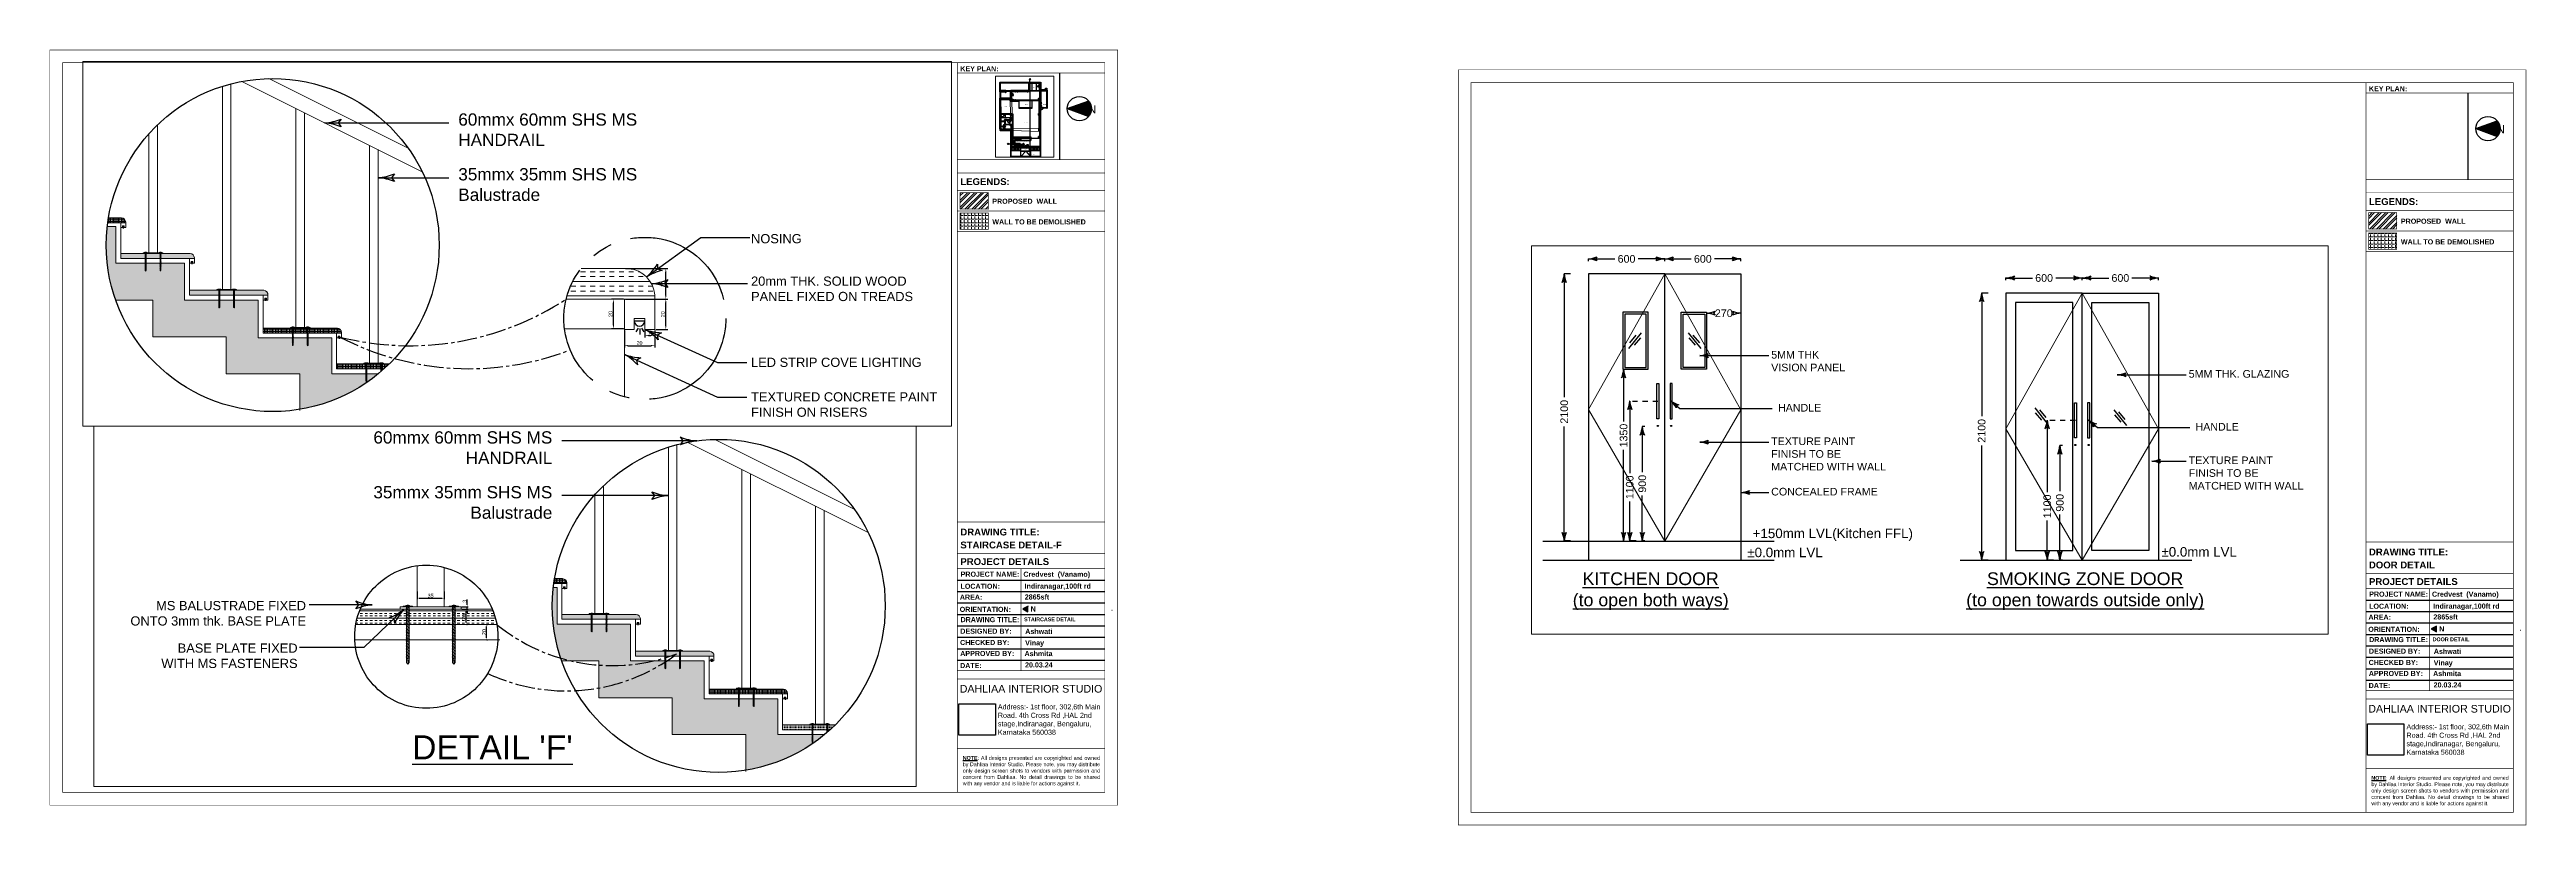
# Paper-space layout 'STAIRCASE DETAIL' of a CAD drawing. Header units: millimetres. Extents: x 337 to 1312, y -22 to 283.
# The model-space entities are those that its viewports show. They can reach past a viewport. Long polylines and large blocks are cut down to what shows.
import ezdxf

# ---------------------------------------------------------------- set-up
doc = ezdxf.new("R2010")
doc.units = ezdxf.units.MM
for name, pattern in [('ACAD_ISO02W100', [15, 12, -3]), ('ACAD_ISO03W100', [30, 12, -18]), ('CENTER2', [1.125, 0.75, -0.125, 0.125, -0.125]), ('DASHED2', [0.375, 0.25, -0.125]), ('HIDDEN', [9.525, 6.35, -3.175]), ('HIDDEN2', [0.1875, 0.125, -0.0625]), ('HIDDEN4', [0.09375, 0.0625, -0.03125]), ('JIS_02_1.2', [2.5, 1.25, -1.25]), ('WALL', [21, 12, -3, 0, -3, 0, -3])]:
    doc.linetypes.add(name, pattern=pattern)
for name, color, linetype, lineweight in [('A-FURN', 6, 'Continuous', 35), ('ELEVATION', 7, 'Continuous', 30), ('HACH', 252, 'Continuous', 13), ('handrail', 250, 'Continuous', 0), ('HAT', 9, 'Continuous', 13), ('hidden line', 251, 'JIS_02_1.2', 20), ('LS_DR_Plan Beam', 9, 'HIDDEN', 0), ('LS_DR_Wall', 7, 'Continuous', 35), ('LS_DR_Window', 30, 'Continuous', 5), ('SECTIONS', 10, 'Continuous', 25), ('wall', 5, 'Continuous', 30), ('wall1', 2, 'WALL', 25), ('Walls', 2, 'Continuous', 30)]:
    doc.layers.add(name, color=color, linetype=linetype, lineweight=lineweight)
for name, color, linetype in [('beam', 1, 'DASHED2'), ('COL', 4, 'Continuous'), ('DIMENSION', 1, 'Continuous'), ('Dimensions', 172, 'Continuous'), ('Door', 23, 'Continuous'), ('Fence', 8, 'Continuous'), ('FURNITURE', 24, 'Continuous'), ('glass', 151, 'Continuous'), ('POLY', 6, 'Continuous'), ('Template', 252, 'Continuous'), ('TEXT', 2, 'Continuous'), ('TEXTS', 1, 'Continuous'), ('Walls & Columns', 7, 'Continuous'), ('washroom walls', 5, 'Continuous'), ('WIN', 1, 'Continuous')]:
    doc.layers.add(name, color=color, linetype=linetype)
doc.layers.add('Furnitures', color=7, linetype='Continuous', lineweight=25, true_color=0x753b00)
doc.styles.add('2010 G', font='times.ttf')
doc.styles.add('ANNTEXT', font='romans.shx')
doc.styles.add('ARIAL', font='arial.ttf')
doc.styles.get("Standard").update_dxf_attribs({"font": 'arial.ttf'})
doc.dimstyles.new('ISO-25', dxfattribs={"dimtxt": 2.5, "dimasz": 2.5, "dimexe": 1.25, "dimexo": 0.625, "dimtad": 1, "dimdec": 0, "dimdsep": 46, "dimtxsty": 'Standard', "dimcen": 2.5, "dimadec": 0, "dimazin": 0, "dimtfac": 1, "dimtdec": 0, "dimtmove": 0, "dimatfit": 3, "dimfxl": 1, "dimarcsym": 0})
doc.dimstyles.new('SC-25', dxfattribs={"dimtxt": 75, "dimasz": 0.4, "dimexe": 1, "dimexo": 100, "dimgap": 25, "dimtad": 1, "dimdec": 0, "dimzin": 0, "dimdsep": 46, "dimtxsty": 'Standard', "dimblk1": 'A1', "dimblk2": 'A1', "dimsah": 1, "dimcen": 0.09, "dimdle": 3, "dimclrd": 1, "dimclre": 1, "dimclrt": 1, "dimadec": 0, "dimazin": 0, "dimtfac": 1, "dimtdec": 0, "dimtofl": 0, "dimtmove": 0, "dimatfit": 2, "dimldrblk": 'A1', "dimfxl": 10, "dimfxlon": 1, "dimtolj": 1, "dimtzin": 0, "dimarcsym": 0})
picture_1 = doc.add_image_def('image1.png', size_in_pixel=(480, 412))
pattern_1 = [(0, (-913.101, 5546.348), (0, 9.525), []), (0, (-913.101, 5549.523), (0, 9.525), [3.175, -3.175]), (0, (-913.101, 5552.698), (0, 9.525), [3.175, -3.175])]
pattern_2 = [(0, (-913.101, 3975.9335), (0, 9.525), []), (0, (-913.101, 3979.1085), (0, 9.525), [3.175, -3.175]), (0, (-913.101, 3982.2835), (0, 9.525), [3.175, -3.175])]
pattern_3 = [(45, (-624962.11, -131860.55), (-134.70384, 134.70384), []), (45, (-624872.31, -131860.55), (-134.70384, 134.70384), [])]
pattern_4 = [(45, (-624752.11, -131860.55), (-134.70384, 134.70384), []), (45, (-624662.31, -131860.55), (-134.70384, 134.70384), [])]
pattern_5 = [(50, (-624962.11, -131860.55), (182.18467, -15.939086), [19.05, -209.55]), (355, (-624962.11, -131860.55), (-35.24342, 191.056845), [15.24, -167.640584]), (100.451445, (-624946.93, -131861.88), (146.941247, 175.117752), [16.19001, -178.090245]), (46.1842, (-624962.11, -131809.75), (271.07904, -42.04233), [28.575, -314.325]), (96.635558, (-624939.52, -131813.25), (237.404134, 247.426125), [24.28502, -267.13561]), (351.18415, (-624962.11, -131809.75), (237.40413, 247.426125), [22.85997, -251.45973]), (21, (-624936.71, -131822.45), (151.61439, -102.265198), [19.05, -209.55]), (326, (-624936.71, -131822.45), (61.80203, 184.187966), [15.24, -167.64]), (71.451445, (-624924.08, -131830.97), (213.41642, 81.92277), [16.19001, -178.089938]), (37.5, (-624962.114, -131860.55), (3.0886033, 84.555039), [0, -165.608, 0, -170.18, 0, -168.275]), (7.5, (-624962.11, -131860.55), (66.8196625, 100.180575), [0, -97.028, 0, -161.798, 0, -64.135]), (327.5, (-625018.756, -131860.55), (135.590595, -5.728744), [0, -63.5, 0, -198.12, 0, -262.89]), (317.5, (-625044.16, -131860.55), (148.129181, 25.426491), [0, -82.55, 0, -131.572, 0, -186.69])]
pattern_6 = [(45, (42379.16, 0), (-134.70384, 134.70384), []), (45, (42468.97, 0), (-134.70384, 134.70384), [])]
pattern_7 = [(45, (-1781.72, -41319.25), (-67.35192, 67.35192), []), (45, (-1736.82, -41319.25), (-67.35192, 67.35192), [])]
pattern_8 = [(45, (0, 894.51), (-134.70384, 134.70384), []), (45, (89.8, 894.51), (-134.70384, 134.70384), [])]

# ---------------------------------------------------------------- blocks, each defined once
blk = doc.blocks.new('title sheet a3 landscape')
h = blk.add_hatch(color=0)
h.dxf.hatch_style = 1
h.paths.add_polyline_path([(-19.79, 273.89), (-11.35, 270.82, 0.36397), (-11.35, 276.96)])
at = {"layer": 'HACH'}
h = blk.add_hatch(dxfattribs=at)
h.set_pattern_fill('ANSI32', color=5, scale=0.2)
h.paths.add_polyline_path([(-50.89, 240.85), (-61.94, 240.85), (-61.94, 234.4), (-50.89, 234.4)])
h = blk.add_hatch(dxfattribs=at)
h.set_pattern_fill('ANGLE', color=2, scale=0.2)
h.set_pattern_definition([(0, (0, 0), (0, 1.397), [1.016, -0.381]), (90, (0, 0), (-1.397, 9e-17), [1.016, -0.381])])
h.paths.add_polyline_path([(-50.89, 232.85), (-61.94, 232.85), (-61.94, 226.4), (-50.89, 226.4)])
for p, q in [((-62.98, 88.49), (-5, 88.49)), ((-62.98, 83.99), (-5, 83.99)), ((-62.98, 79.5), (-5, 79.5)), ((-62.96, 75), (-5, 75)), ((-62.96, 70.51), (-5, 70.51)), ((-62.96, 66.01), (-5, 66.01)), ((-62.96, 61.52), (-5, 61.52)), ((-62.94, 57.02), (-5, 57.02))]:
    blk.add_line(p, q)
at = {"const_width": 0.25}
for points in [[(0, 297), (-420, 297), (-420, 0), (0, 0)], [(-5, 292), (-415, 292), (-415, 5), (-5, 5)], [(-61.94, 240.85), (-50.89, 240.85), (-50.89, 234.4), (-61.94, 234.4)], [(-61.94, 232.85), (-50.89, 232.85), (-50.89, 226.4), (-61.94, 226.4)], [(-62.98, 98.92), (-5, 98.92), (-5, 52.87), (-62.98, 52.87)]]:
    blk.add_lwpolyline(points, close=True, dxfattribs=at)
for points in [[(-62.98, 287.92), (-5, 287.92)], [(-62.98, 253.77), (-5, 253.77)], [(-62.98, 248.64), (-5, 248.64)], [(-62.98, 241.63), (-5, 241.63)], [(-62.98, 233.63), (-5, 233.63)], [(-62.98, 225.63), (-5, 225.63)], [(-62.98, 111.34), (-5, 111.34)], [(-62.98, 92.98), (-5, 92.98)], [(-38.01, 92.98), (-38.01, 52.87)], [(-62.98, 49.58), (-5, 49.58)]]:
    blk.add_lwpolyline(points, dxfattribs=at)
blk.add_lwpolyline([(-22.75, 253.77), (-22.75, 287.92)])
at = {"color": 0}
for points in [[(-19.79, 273.89), (-11.35, 276.96)], [(-19.79, 273.89), (-11.35, 270.82)]]:
    blk.add_lwpolyline(points, dxfattribs=at)
blk.add_circle((-15.01, 273.89), 4.78, dxfattribs=at)
at = {"layer": 'Template', "color": 18, "true_color": 0x000000}
blk.add_line((-2.23, 76.61), (-2.12, 76.61), dxfattribs=at)
at = {"color": 0, "insert": (-7.22, 275.25), "char_height": 2.3907, "width": 4.3916, "attachment_point": 3}
blk.add_mtext('\\pxqj;{\\H1.3443x;N} ', dxfattribs=at)
at = {"layer": 'Template', "color": 18, "ltscale": 0.25, "true_color": 0x000000, "attachment_point": 1, "style": 'ARIAL'}
for s, width, heights, insert, char_height in [('{\\f@Arial Unicode MS|b1|i0|c0|p34;KEY PLAN: }', 149.4632, [0], (-61.85, 290.58), 2), ('{\\f@Arial Unicode MS|b1|i0|c0|p34;LEGENDS: }', 149.4632, [0], (-61.85, 246.54), 2.6939), ('{\\f@Arial Unicode MS|b1|i0|c0|p34;PROPOSED  WALL             }', 68.3648, [0], (-49.27, 238.48), 2), ('{\\f@Arial Unicode MS|b1|i0|c0|p34;WALL TO BE DEMOLISHED             }', 68.3648, [0], (-49.27, 230.36), 2), ('{\\f@Arial Unicode MS|b1|i0|c0|p34;DRAWING TITLE: }', 149.4632, [0], (-61.85, 108.74), 2.6939), ('{\\f@Arial Unicode MS|b1|i0|c0|p34;\\C256;\\c0;PROJECT DETAILS }', 68.3648, [0], (-61.83, 97.12), 2.6939), ('{\\f@Arial Unicode MS|b1|i0|c0|p34;PROJECT NAME:                 }', 68.3648, [0], (-61.74, 91.82), 2), ('{\\f@Arial Unicode MS|b1|i0|c0|p34;\\C256;\\c0;ORIENTATION:}', 68.3648, [0], (-62.09, 78), 2), ('{\\f@Arial Unicode MS|b1|i0|c0|p34;\\C256;\\c0;AREA:}', 68.3648, [0], (-62.03, 82.79), 2), ('{\\f@Arial Unicode MS|b1|i0|c0|p34;\\C256;\\c0;LOCATION:                       }', 68.3648, [1.74], (-61.78, 87.08), 2), ('{\\f@Arial Unicode MS|b1|i0|c0|p34;\\C256;\\c0;DESIGNED BY:}', 68.3648, [0], (-61.85, 69.41), 2), ('{\\f@Arial Unicode MS|b1|i0|c0|p34;\\C256;\\c0;DRAWING TITLE:          }', 68.3648, [0], (-61.77, 73.95), 2), ('{\\f@Arial Unicode MS|b1|i0|c0|p34;APPROVED BY:}', 68.3648, [0], (-61.89, 60.64), 2), ('{\\f@Arial Unicode MS|b1|i0|c0|p34;\\C256;\\c0;CHECKED BY:}', 68.3648, [0], (-61.94, 64.97), 2), ('{\\f@Arial Unicode MS|b1|i0|c0|p34;\\C256;\\c0;DATE:}', 68.3648, [0], (-61.94, 55.9), 2)]:
    blk.add_mtext_dynamic_manual_height_columns(s, width=width, gutter_width=5.61, heights=heights, dxfattribs=dict(at, insert=insert, char_height=char_height))
at = {"layer": 'Template', "color": 18, "true_color": 0x000000, "attachment_point": 1, "bg_fill": 2}
for s, insert, char_height, width in [('{\\C7;Address:- 1st floor, 302,6th Main Road. 4th Cross Rd ,HAL 2nd stage,Indiranagar, Bengaluru, Karnataka 560038}', (-47.08, 39.67), 2, 40.6812), ('\\pxqj;{\\fArial|b1|i0|c0|p34;\\L\\C7;NOTE\\fArial|b0|i0|c0|p34;\\l: All designs presented are copyrighted and owned by Dahliaa Interior Studio. Please note, you may distribute only design screen shots to vendors with permission and concent from Dahliaa. No detail drawings to be shared with any vendor and is liable for actions against it.}', (-60.89, 19.32), 1.5, 53.8654)]:
    blk.add_mtext(s, dxfattribs=dict(at, insert=insert, char_height=char_height, width=width))
at = {"const_width": 0.25}
for points in [[(-62.98, 292), (-62.98, 5)], [(-62.98, 22.18), (-5, 22.18)]]:
    blk.add_lwpolyline(points, dxfattribs=at)
at = {"layer": 'Template', "color": 18, "true_color": 0x000000}
blk.add_text('DAHLIAA INTERIOR STUDIO ', height=3, dxfattribs=at).set_placement((-62.09, 44.26))
image = blk.add_image(picture_1, insert=(-62.41, 27.51), size_in_units=(14.36, 12.33))
image.dxf.flags = 7
blk = doc.blocks.new('led')
blk.add_line((-3.5, 0), (3.5, 0))
for points in [[(-0.9, -4.8), (-2.5, -7.2)], [(0.1, -5.1), (0.1, -9.1)], [(1.2, -4.8), (2.8, -7.2)]]:
    blk.add_lwpolyline(points)
blk.add_arc((0, 0), 3.5, 180, 0)
blk = doc.blocks.new('*D792')
at = {"color": 0, "lineweight": -2, "transparency": 16777216}
for p, q in [((0, 43.6), (0, 32.3)), ((2.5, 33.5), (17.5, 33.5)), ((20, 43.6), (20, 32.3))]:
    blk.add_line(p, q, dxfattribs=at)
at = {"color": 0, "transparency": 16777216}
for points in [[(2.5, 34), (2.5, 33.1), (0, 33.5)], [(17.5, 34), (17.5, 33.1), (20, 33.5)]]:
    blk.add_solid(points, dxfattribs=at)
at = {"layer": 'Defpoints', "color": 0, "transparency": 16777216}
for p in [(0, 44.2), (20, 44.2), (20, 33.5)]:
    blk.add_point(p, dxfattribs=at)
at = {"color": 0, "transparency": 16777216, "insert": (10, 35.4), "char_height": 2.5, "attachment_point": 5}
blk.add_mtext('20', dxfattribs=at)
blk = doc.blocks.new('*D249')
at = {"color": 0, "lineweight": -2, "transparency": 16777216}
for p, q in [((169454.4, -8531.4), (169462.2, -8531.4)), ((169461, -8548.9), (169461, -8533.9)), ((169454.4, -8551.4), (169462.2, -8551.4))]:
    blk.add_line(p, q, dxfattribs=at)
at = {"color": 0, "transparency": 16777216}
for points in [[(169460.5, -8533.9), (169461.4, -8533.9), (169461, -8531.4)], [(169460.5, -8548.9), (169461.4, -8548.9), (169461, -8551.4)]]:
    blk.add_solid(points, dxfattribs=at)
at = {"layer": 'Defpoints', "color": 0, "transparency": 16777216}
for p in [(169453.7, -8531.4), (169461, -8531.4), (169453.7, -8551.4)]:
    blk.add_point(p, dxfattribs=at)
at = {"color": 0, "transparency": 16777216, "insert": (169459.1, -8541.4), "char_height": 2.5, "attachment_point": 5, "rotation": 90}
blk.add_mtext('20', dxfattribs=at)
blk = doc.blocks.new('*D250')
at = {"color": 0, "lineweight": -2, "transparency": 16777216}
for p, q in [((169434.4, -8511.4), (169462.2, -8511.4)), ((169461, -8528.9), (169461, -8513.9)), ((169434.4, -8531.4), (169462.2, -8531.4))]:
    blk.add_line(p, q, dxfattribs=at)
at = {"color": 0, "transparency": 16777216}
for points in [[(169460.5, -8513.9), (169461.4, -8513.9), (169461, -8511.4)], [(169460.5, -8528.9), (169461.4, -8528.9), (169461, -8531.4)]]:
    blk.add_solid(points, dxfattribs=at)
at = {"layer": 'Defpoints', "color": 0, "transparency": 16777216}
for p in [(169433.7, -8511.4), (169461, -8511.4), (169433.7, -8531.4)]:
    blk.add_point(p, dxfattribs=at)
at = {"color": 0, "transparency": 16777216, "insert": (169459.1, -8521.4), "char_height": 2.5, "attachment_point": 5, "rotation": 90}
blk.add_mtext('20', dxfattribs=at)
blk = doc.blocks.new('*D793')
at = {"color": 0, "lineweight": -2, "transparency": 16777216}
for p, q in [((-0.6, 64.2), (-8.4, 64.2)), ((-7.2, 47.1), (-7.2, 61.7)), ((-0.6, 44.6), (-8.4, 44.6))]:
    blk.add_line(p, q, dxfattribs=at)
at = {"color": 0, "transparency": 16777216}
for points in [[(-7.6, 61.7), (-6.8, 61.7), (-7.2, 64.2)], [(-7.6, 47.1), (-6.8, 47.1), (-7.2, 44.6)]]:
    blk.add_solid(points, dxfattribs=at)
at = {"layer": 'Defpoints', "color": 0, "transparency": 16777216}
for p in [(-7.2, 64.2), (0, 64.2), (0, 44.6)]:
    blk.add_point(p, dxfattribs=at)
at = {"color": 0, "transparency": 16777216, "insert": (-9.1, 54.4), "char_height": 2.5, "attachment_point": 5, "rotation": 90}
blk.add_mtext('20', dxfattribs=at)
blk = doc.blocks.new('*D251')
at = {"color": 0, "lineweight": -2, "transparency": 16777216}
for p, q in [((169447.2, -8552), (169447.2, -8556.6)), ((169449.7, -8555.3), (169451.2, -8555.3)), ((169453.7, -8552), (169453.7, -8556.6))]:
    blk.add_line(p, q, dxfattribs=at)
at = {"color": 0, "transparency": 16777216}
for points in [[(169449.7, -8554.9), (169449.7, -8555.7), (169447.2, -8555.3)], [(169451.2, -8554.9), (169451.2, -8555.7), (169453.7, -8555.3)]]:
    blk.add_solid(points, dxfattribs=at)
at = {"layer": 'Defpoints', "color": 0, "transparency": 16777216}
for p in [(169447.2, -8551.4), (169453.7, -8551.4), (169453.7, -8555.3)]:
    blk.add_point(p, dxfattribs=at)
at = {"color": 0, "transparency": 16777216, "insert": (169450.5, -8553.5), "char_height": 2.5, "attachment_point": 5}
blk.add_mtext('7', dxfattribs=at)
blk = doc.blocks.new('A1')
at = {"layer": 'wall', "color": 1}
for p, q in [((-138, 0), (-167, 40)), ((-167, -40), (-138, 0))]:
    blk.add_line(p, q, dxfattribs=at)
for centre, start, end in [((53, 586), 248, 264.8035), ((53, -586), 95.1965, 112)]:
    blk.add_arc(centre, 589, start, end, dxfattribs=at)
blk = doc.blocks.new('шсмм св. 4.2x75')
for p, q in [((-5.5, 1), (5.5, 1)), ((-5.5, 0), (5.5, 0)), ((-2.2, -0.3), (-1.4, 0)), ((-1.8, -0.4), (-0.7, 0)), ((-0.8, 2), (0.8, 2)), ((1.8, -0.5), (1.8, 0)), ((-1.8, 0), (-2.2, -0.3)), ((-2.2, -0.3), (-1.8, -0.4)), ((-2.2, -2.3), (2.2, -0.7)), ((-1.8, -2), (-2.2, -2.3)), ((-2.2, -2.3), (-1.8, -2.4)), ((-2.2, -4.3), (2.2, -2.7)), ((-1.8, -4), (-2.2, -4.3)), ((-2.2, -4.3), (-1.8, -4.4)), ((-2.2, -6.3), (2.2, -4.7)), ((-1.8, -6), (-2.2, -6.3)), ((-2.2, -6.3), (-1.8, -6.4)), ((-2.2, -8.3), (2.2, -6.7)), ((-1.8, -8), (-2.2, -8.3)), ((-2.2, -8.3), (-1.8, -8.4)), ((-2.2, -10.3), (2.2, -8.7)), ((-1.8, -10), (-2.2, -10.3)), ((-2.2, -10.3), (-1.8, -10.4)), ((-2.2, -12.3), (2.2, -10.7)), ((-1.8, -12), (-2.2, -12.3)), ((-2.2, -12.3), (-1.8, -12.4)), ((-2.2, -14.3), (2.2, -12.7)), ((-1.8, -14), (-2.2, -14.3)), ((-2.2, -14.3), (-1.8, -14.4)), ((-2.2, -16.3), (2.2, -14.7)), ((-1.8, -16), (-2.2, -16.3)), ((-2.2, -16.3), (-1.8, -16.4)), ((-2.2, -18.3), (2.2, -16.7)), ((-1.8, -18), (-2.2, -18.3)), ((-2.2, -18.3), (-1.8, -18.4)), ((-2.2, -20.3), (2.2, -18.7)), ((-1.8, -20), (-2.2, -20.3)), ((-2.2, -20.3), (-1.8, -20.4)), ((-2.2, -22.3), (2.2, -20.7)), ((-1.8, -22), (-2.2, -22.3)), ((-2.2, -22.3), (-1.8, -22.4)), ((-2.2, -24.3), (2.2, -22.7)), ((-1.8, -24), (-2.2, -24.3)), ((-2.2, -24.3), (-1.8, -24.4)), ((-2.2, -26.3), (2.2, -24.7)), ((-1.8, -26), (-2.2, -26.3)), ((-2.2, -26.3), (-1.8, -26.4)), ((-2.2, -28.3), (2.2, -26.7)), ((-1.8, -28), (-2.2, -28.3)), ((-2.2, -28.3), (-1.8, -28.4)), ((-2.2, -30.3), (2.2, -28.7)), ((-1.8, -30), (-2.2, -30.3)), ((-2.2, -30.3), (-1.8, -30.4)), ((-2.2, -32.3), (2.2, -30.7)), ((-1.8, -32), (-2.2, -32.3)), ((-2.2, -32.3), (-1.8, -32.4)), ((-1.8, -0.4), (-1.8, -2)), ((-1.8, -2), (1.8, -0.5)), ((-1.8, -2.4), (1.8, -1)), ((-1.8, -2.4), (-1.8, -4)), ((-1.8, -4), (1.8, -2.5)), ((-1.8, -4.4), (1.8, -3)), ((-1.8, -4.4), (-1.8, -6)), ((-1.8, -6), (1.8, -4.5)), ((-1.8, -6.4), (1.8, -5)), ((-1.8, -6.4), (-1.8, -8)), ((-1.8, -8), (1.8, -6.5)), ((-1.8, -8.4), (1.8, -7)), ((-1.8, -8.4), (-1.8, -10)), ((-1.8, -10), (1.8, -8.5)), ((-1.8, -10.4), (1.8, -9)), ((-1.8, -10.4), (-1.8, -12)), ((-1.8, -12), (1.8, -10.5)), ((-1.8, -12.4), (1.8, -11)), ((-1.8, -12.4), (-1.8, -14)), ((-1.8, -14), (1.8, -12.5)), ((-1.8, -14.4), (1.8, -13)), ((-1.8, -14.4), (-1.8, -16)), ((-1.8, -16), (1.8, -14.5)), ((-1.8, -16.4), (1.8, -15)), ((-1.8, -16.4), (-1.8, -18)), ((-1.8, -18), (1.8, -16.5)), ((-1.8, -18.4), (1.8, -17)), ((-1.8, -18.4), (-1.8, -20)), ((-1.8, -20), (1.8, -18.5)), ((-1.8, -20.4), (1.8, -19)), ((-1.8, -20.4), (-1.8, -22)), ((-1.8, -22), (1.8, -20.5)), ((-1.8, -22.4), (1.8, -21)), ((-1.8, -22.4), (-1.8, -24)), ((-1.8, -24), (1.8, -22.5)), ((-1.8, -24.4), (1.8, -23)), ((-1.8, -24.4), (-1.8, -26)), ((-1.8, -26), (1.8, -24.5)), ((-1.8, -26.4), (1.8, -25)), ((-1.8, -26.4), (-1.8, -28)), ((-1.8, -28), (1.8, -26.5)), ((-1.8, -28.4), (1.8, -27)), ((-1.8, -28.4), (-1.8, -30)), ((-1.8, -30), (1.8, -28.5)), ((-1.8, -30.4), (1.8, -29)), ((-1.8, -30.4), (-1.8, -32)), ((-1.8, -32), (1.8, -30.5)), ((-1.8, -32.4), (1.8, -31)), ((1.8, -0.5), (2.2, -0.7)), ((2.2, -0.7), (1.8, -1)), ((1.8, -1), (1.8, -2.5)), ((1.8, -2.5), (2.2, -2.7)), ((2.2, -2.7), (1.8, -3)), ((1.8, -3), (1.8, -4.5)), ((1.8, -4.5), (2.2, -4.7)), ((2.2, -4.7), (1.8, -5)), ((1.8, -5), (1.8, -6.5)), ((1.8, -6.5), (2.2, -6.7)), ((2.2, -6.7), (1.8, -7)), ((1.8, -7), (1.8, -8.5)), ((1.8, -8.5), (2.2, -8.7)), ((2.2, -8.7), (1.8, -9)), ((1.8, -9), (1.8, -10.5)), ((1.8, -10.5), (2.2, -10.7)), ((2.2, -10.7), (1.8, -11)), ((1.8, -11), (1.8, -12.5)), ((1.8, -12.5), (2.2, -12.7)), ((2.2, -12.7), (1.8, -13)), ((1.8, -13), (1.8, -14.5)), ((1.8, -14.5), (2.2, -14.7)), ((2.2, -14.7), (1.8, -15)), ((1.8, -15), (1.8, -16.5)), ((1.8, -16.5), (2.2, -16.7)), ((2.2, -16.7), (1.8, -17)), ((1.8, -17), (1.8, -18.5)), ((1.8, -18.5), (2.2, -18.7)), ((2.2, -18.7), (1.8, -19)), ((1.8, -19), (1.8, -20.5)), ((1.8, -20.5), (2.2, -20.7)), ((2.2, -20.7), (1.8, -21)), ((1.8, -21), (1.8, -22.5)), ((1.8, -22.5), (2.2, -22.7)), ((2.2, -22.7), (1.8, -23)), ((1.8, -23), (1.8, -24.5)), ((1.8, -24.5), (2.2, -24.7)), ((2.2, -24.7), (1.8, -25)), ((1.8, -25), (1.8, -26.5)), ((1.8, -26.5), (2.2, -26.7)), ((2.2, -26.7), (1.8, -27)), ((1.8, -27), (1.8, -28.5)), ((1.8, -28.5), (2.2, -28.7)), ((2.2, -28.7), (1.8, -29)), ((1.8, -29), (1.8, -30.5)), ((1.8, -30.5), (2.2, -30.7)), ((2.2, -30.7), (1.8, -31)), ((1.8, -31), (1.8, -32.5)), ((-2.2, -34.3), (2.2, -32.7)), ((-1.8, -34), (-2.2, -34.3)), ((-2.2, -34.3), (-1.8, -34.4)), ((-2.2, -36.3), (2.2, -34.7)), ((-1.8, -36), (-2.2, -36.3)), ((-2.2, -36.3), (-1.8, -36.4)), ((-2.2, -38.3), (2.2, -36.7)), ((-1.8, -38), (-2.2, -38.3)), ((-2.2, -38.3), (-1.8, -38.4)), ((-2.2, -40.3), (2.2, -38.7)), ((-1.8, -40), (-2.2, -40.3)), ((-2.2, -40.3), (-1.8, -40.4)), ((-2.2, -42.3), (2.2, -40.7)), ((-1.8, -42), (-2.2, -42.3)), ((-2.2, -42.3), (-1.8, -42.4)), ((-2.2, -44.3), (2.2, -42.7)), ((-1.8, -44), (-2.2, -44.3)), ((-2.2, -44.3), (-1.8, -44.4)), ((-2.2, -46.3), (2.2, -44.7)), ((-1.8, -46), (-2.2, -46.3)), ((-2.2, -46.3), (-1.8, -46.4)), ((-2.2, -48.3), (2.2, -46.7)), ((-1.8, -48), (-2.2, -48.3)), ((-2.2, -48.3), (-1.8, -48.4)), ((-2.2, -50.3), (2.2, -48.7)), ((-1.8, -50), (-2.2, -50.3)), ((-2.2, -50.3), (-1.8, -50.4)), ((-2.2, -52.3), (2.2, -50.7)), ((-1.8, -52), (-2.2, -52.3)), ((-2.2, -52.3), (-1.8, -52.4)), ((-2.2, -54.3), (2.2, -52.7)), ((-1.8, -54), (-2.2, -54.3)), ((-2.2, -54.3), (-1.8, -54.4)), ((-2.2, -56.3), (2.2, -54.7)), ((-1.8, -56), (-2.2, -56.3)), ((-2.2, -56.3), (-1.8, -56.4)), ((-2.2, -58.3), (2.2, -56.7)), ((-1.8, -58), (-2.2, -58.3)), ((-2.2, -58.3), (-1.8, -58.4)), ((-2.2, -60.3), (2.2, -58.7)), ((-1.8, -60), (-2.2, -60.3)), ((-2.2, -60.3), (-1.8, -60.4)), ((-2.2, -62.3), (2.2, -60.7)), ((-1.8, -62), (-2.2, -62.3)), ((-2.2, -62.3), (-1.8, -62.4)), ((-2.2, -64.3), (2.2, -62.7)), ((-1.8, -64), (-2.2, -64.3)), ((-2.2, -64.3), (-1.8, -64.4)), ((-2.2, -66.3), (2.2, -64.7)), ((-1.8, -32.4), (-1.8, -34)), ((-1.8, -34), (1.8, -32.5)), ((-1.8, -34.4), (1.8, -33)), ((-1.8, -34.4), (-1.8, -36)), ((-1.8, -36), (1.8, -34.5)), ((-1.8, -36.4), (1.8, -35)), ((-1.8, -36.4), (-1.8, -38)), ((-1.8, -38), (1.8, -36.5)), ((-1.8, -38.4), (1.8, -37)), ((-1.8, -38.4), (-1.8, -40)), ((-1.8, -40), (1.8, -38.5)), ((-1.8, -40.4), (1.8, -39)), ((-1.8, -40.4), (-1.8, -42)), ((-1.8, -42), (1.8, -40.5)), ((-1.8, -42.4), (1.8, -41)), ((-1.8, -42.4), (-1.8, -44)), ((-1.8, -44), (1.8, -42.5)), ((-1.8, -44.4), (1.8, -43)), ((-1.8, -44.4), (-1.8, -46)), ((-1.8, -46), (1.8, -44.5)), ((-1.8, -46.4), (1.8, -45)), ((-1.8, -46.4), (-1.8, -48)), ((-1.8, -48), (1.8, -46.5)), ((-1.8, -48.4), (1.8, -47)), ((-1.8, -48.4), (-1.8, -50)), ((-1.8, -50), (1.8, -48.5)), ((-1.8, -50.4), (1.8, -49)), ((-1.8, -50.4), (-1.8, -52)), ((-1.8, -52), (1.8, -50.5)), ((-1.8, -52.4), (1.8, -51)), ((-1.8, -52.4), (-1.8, -54)), ((-1.8, -54), (1.8, -52.5)), ((-1.8, -54.4), (1.8, -53)), ((-1.8, -54.4), (-1.8, -56)), ((-1.8, -56), (1.8, -54.5)), ((-1.8, -56.4), (1.8, -55)), ((-1.8, -56.4), (-1.8, -58)), ((-1.8, -58), (1.8, -56.5)), ((-1.8, -58.4), (1.8, -57)), ((-1.8, -58.4), (-1.8, -60)), ((-1.8, -60), (1.8, -58.5)), ((-1.8, -60.4), (1.8, -59)), ((-1.8, -60.4), (-1.8, -62)), ((-1.8, -62), (1.8, -60.5)), ((-1.8, -62.4), (1.8, -61)), ((-1.8, -62.4), (-1.8, -64)), ((-1.8, -64), (1.8, -62.5)), ((-1.8, -64.4), (1.8, -63)), ((-1.8, -64.4), (-1.8, -66)), ((-1.8, -66), (1.8, -64.5)), ((1.8, -32.5), (2.2, -32.7)), ((2.2, -32.7), (1.8, -33)), ((1.8, -33), (1.8, -34.5)), ((1.8, -34.5), (2.2, -34.7)), ((2.2, -34.7), (1.8, -35)), ((1.8, -35), (1.8, -36.5)), ((1.8, -36.5), (2.2, -36.7)), ((2.2, -36.7), (1.8, -37)), ((1.8, -37), (1.8, -38.5)), ((1.8, -38.5), (2.2, -38.7)), ((2.2, -38.7), (1.8, -39)), ((1.8, -39), (1.8, -40.5)), ((1.8, -40.5), (2.2, -40.7)), ((2.2, -40.7), (1.8, -41)), ((1.8, -41), (1.8, -42.5)), ((1.8, -42.5), (2.2, -42.7)), ((2.2, -42.7), (1.8, -43)), ((1.8, -43), (1.8, -44.5)), ((1.8, -44.5), (2.2, -44.7)), ((2.2, -44.7), (1.8, -45)), ((1.8, -45), (1.8, -46.5)), ((1.8, -46.5), (2.2, -46.7)), ((2.2, -46.7), (1.8, -47)), ((1.8, -47), (1.8, -48.5)), ((1.8, -48.5), (2.2, -48.7)), ((2.2, -48.7), (1.8, -49)), ((1.8, -49), (1.8, -50.5)), ((1.8, -50.5), (2.2, -50.7)), ((2.2, -50.7), (1.8, -51)), ((1.8, -51), (1.8, -52.5)), ((1.8, -52.5), (2.2, -52.7)), ((2.2, -52.7), (1.8, -53)), ((1.8, -53), (1.8, -54.5)), ((1.8, -54.5), (2.2, -54.7)), ((2.2, -54.7), (1.8, -55)), ((1.8, -55), (1.8, -56.5)), ((1.8, -56.5), (2.2, -56.7)), ((2.2, -56.7), (1.8, -57)), ((1.8, -57), (1.8, -58.5)), ((1.8, -58.5), (2.2, -58.7)), ((2.2, -58.7), (1.8, -59)), ((1.8, -59), (1.8, -60.5)), ((1.8, -60.5), (2.2, -60.7)), ((2.2, -60.7), (1.8, -61)), ((1.8, -61), (1.8, -62.5)), ((1.8, -62.5), (2.2, -62.7)), ((2.2, -62.7), (1.8, -63)), ((1.8, -63), (1.8, -64.5)), ((1.8, -64.5), (2.2, -64.7)), ((2.2, -64.7), (1.8, -65)), ((-1.8, -66), (-2.2, -66.3)), ((-2.2, -66.3), (-1.8, -66.4)), ((-1.8, -66.4), (1.8, -65)), ((-1.8, -73), (-1.8, -66.4)), ((-1.8, -66.4), (-1.8, -68)), ((-1.8, -68.4), (-1.8, -70)), ((-1.8, -73), (0, -75)), ((-1.3, -68), (2.2, -66.7)), ((-1.3, -68), (-0.3, -67.5)), ((-1.3, -68), (-0.6, -68)), ((-0.6, -68), (1.8, -67)), ((-0.3, -67.5), (1.8, -66.5)), ((0, -75), (1.8, -73)), ((0.8, -73), (0, -75)), ((1.8, -73), (0.8, -73)), ((1.8, -65), (1.8, -66.5)), ((1.8, -65), (1.8, -66.5)), ((1.8, -66.5), (2.2, -66.7)), ((1.8, -66.5), (2.2, -66.7)), ((2.2, -66.7), (1.8, -67)), ((2.2, -66.7), (1.8, -67)), ((1.8, -73), (1.8, -67)), ((1.8, -67), (1.8, -68.5))]:
    blk.add_line(p, q)
blk.add_lwpolyline([(-0.4, -74.6), (-0.5, -74.4), (-0.5, -74.3), (-0.6, -74.1), (-0.7, -74), (-0.8, -73.8), (-0.8, -73.7), (-0.9, -73.5), (-0.9, -73.4), (-1, -73.3), (-1, -73.1), (-1, -73), (-1.1, -72.8), (-1.1, -72.7), (-1.1, -72.5), (-1.1, -72.4), (-1.1, -72.2), (-1.1, -72.1), (-1.1, -71.9), (-1.1, -71.7), (-1, -71.6), (-1, -71.4), (-1, -71.2), (-1, -71.1), (-0.9, -70.9), (-0.9, -70.7), (-0.8, -70.6), (-0.8, -70.4), (-0.7, -70.3), (-0.7, -70.2), (-0.7, -70), (-0.6, -69.9), (-0.6, -69.8), (-0.5, -69.8), (-0.5, -69.7), (-0.5, -69.6), (-0.4, -69.6), (-0.4, -69.5), (-0.4, -69.5), (-0.3, -69.5), (-0.3, -69.4), (-0.2, -69.4), (-0.2, -69.4), (-0.1, -69.4), (-0.1, -69.4), (0, -69.4), (0.1, -69.4), (0.1, -69.4), (0.2, -69.4), (0.2, -69.4), (0.3, -69.4), (0.3, -69.4), (0.4, -69.4), (0.4, -69.4), (0.5, -69.4), (0.5, -69.5), (0.5, -69.5), (0.6, -69.5), (0.6, -69.5), (0.7, -69.6), (0.7, -69.6), (0.8, -69.7), (0.8, -69.7), (0.9, -69.8), (0.9, -69.8), (0.9, -69.9), (1, -70), (1, -70.2), (1, -70.5), (1, -70.9), (1, -71.4), (0.9, -72.1), (0.8, -73)])
for centre, radius, start, end in [((-5.5, 0.5), 0.5, 90, 270), ((0, -2.7), 4.78, 99.0311, 128.8939), ((0, -2.7), 4.78, 51.1061, 80.9689), ((5.5, 0.5), 0.5, 270, 90)]:
    blk.add_arc(centre, radius, start, end)
blk = doc.blocks.new('*D794')
at = {"color": 0, "lineweight": -2, "transparency": 16777216}
for p, q in [((111.9, -37.9), (111.9, -47.9)), ((114.4, -46.6), (144.4, -46.6)), ((146.9, -37.9), (146.9, -47.9))]:
    blk.add_line(p, q, dxfattribs=at)
at = {"color": 0, "transparency": 16777216}
for points in [[(114.4, -46.2), (114.4, -47.1), (111.9, -46.6)], [(144.4, -46.2), (144.4, -47.1), (146.9, -46.6)]]:
    blk.add_solid(points, dxfattribs=at)
at = {"layer": 'Defpoints', "color": 0, "transparency": 16777216}
for p in [(111.9, -37.3), (146.9, -37.3), (146.9, -46.6)]:
    blk.add_point(p, dxfattribs=at)
at = {"color": 0, "transparency": 16777216, "insert": (129.4, -43.5), "char_height": 5, "attachment_point": 5}
blk.add_mtext('35', dxfattribs=at)
blk = doc.blocks.new('*D257')
at = {"color": 0, "lineweight": -2, "transparency": 16777216}
for p, q in [((170, -58), (178.4, -58)), ((170, -61.1), (178.4, -61.1)), ((177.1, -55.5), (177.1, -48.5)), ((177.1, -61.1), (177.1, -58)), ((177.1, -63.6), (177.1, -66.1))]:
    blk.add_line(p, q, dxfattribs=at)
at = {"color": 0, "transparency": 16777216}
for points in [[(176.7, -55.5), (177.5, -55.5), (177.1, -58)], [(176.7, -63.6), (177.5, -63.6), (177.1, -61.1)]]:
    blk.add_solid(points, dxfattribs=at)
at = {"layer": 'Defpoints', "color": 0, "transparency": 16777216}
for p in [(169.4, -58), (169.4, -61.1), (177.1, -58)]:
    blk.add_point(p, dxfattribs=at)
at = {"color": 0, "transparency": 16777216, "insert": (173.9, -50.7), "char_height": 5, "attachment_point": 5, "rotation": 90}
blk.add_mtext('3', dxfattribs=at)
blk = doc.blocks.new('*D256')
at = {"color": 0, "lineweight": -2, "transparency": 16777216}
for p, q in [((176, -78.6), (176, -63.6)), ((176.6, -61.1), (177.2, -61.1)), ((176.6, -81.1), (177.2, -81.1))]:
    blk.add_line(p, q, dxfattribs=at)
at = {"color": 0, "transparency": 16777216}
for points in [[(175.6, -63.6), (176.4, -63.6), (176, -61.1)], [(175.6, -78.6), (176.4, -78.6), (176, -81.1)]]:
    blk.add_solid(points, dxfattribs=at)
at = {"layer": 'Defpoints', "color": 0, "transparency": 16777216}
for p in [(176, -61.1), (176, -61.1), (176, -81.1)]:
    blk.add_point(p, dxfattribs=at)
at = {"color": 0, "transparency": 16777216, "insert": (172.8, -71.1), "char_height": 5, "attachment_point": 5, "rotation": 90}
blk.add_mtext('20', dxfattribs=at)
blk = doc.blocks.new('*D255')
at = {"color": 0, "lineweight": -2, "transparency": 16777216}
for p, q in [((202.5, -98.6), (202.5, -83.6)), ((203.1, -81.1), (203.7, -81.1)), ((203.1, -101.1), (203.7, -101.1))]:
    blk.add_line(p, q, dxfattribs=at)
at = {"color": 0, "transparency": 16777216}
for points in [[(202, -83.6), (202.9, -83.6), (202.5, -81.1)], [(202, -98.6), (202.9, -98.6), (202.5, -101.1)]]:
    blk.add_solid(points, dxfattribs=at)
at = {"layer": 'Defpoints', "color": 0, "transparency": 16777216}
for p in [(202.5, -81.1), (202.5, -81.1), (202.5, -101.1)]:
    blk.add_point(p, dxfattribs=at)
at = {"color": 0, "transparency": 16777216, "insert": (199.3, -91.1), "char_height": 5, "attachment_point": 5, "rotation": 90}
blk.add_mtext('20', dxfattribs=at)
blk = doc.blocks.new('A$C6CE142D2')
at = {"layer": 'Furnitures'}
for points in [[(593.9, 100), (520, 100), (520, 620), (560, 620), (560, 0), (593.9, 0)], [(6.1, 0), (40, 0), (40, 100), (6.1, 100)], [(6.1, 0), (6.1, 100)], [(593.9, 0), (593.9, 100)]]:
    blk.add_lwpolyline(points, dxfattribs=at)
for points in [[(0, 10), (6.1, 10), (6.1, 90), (0, 90)], [(593.9, 10), (600, 10), (600, 90), (593.9, 90)]]:
    blk.add_lwpolyline(points, close=True, dxfattribs=at)
at = {"layer": 'Furnitures', "linetype": 'HIDDEN4'}
blk.add_arc((563, 98.7), 523, 94.71841, 179.86281, dxfattribs=at)
blk = doc.blocks.new('A$C3B28073B')
at = {"layer": 'Furnitures', "linetype": 'HIDDEN2', "ltscale": 500}
for p, q in [((857, 461), (41, 461)), ((857, 361), (41, 361))]:
    blk.add_line(p, q, dxfattribs=at)
at = {"layer": 'Furnitures'}
for points in [[(151, 817), (857, 409), (833, 367), (127, 776)], [(41, 461), (41, 361), (6, 361), (6, 461)], [(892, 461), (892, 361), (857, 361), (857, 461)], [(0, 371), (6, 371), (6, 451), (0, 451)], [(892, 371), (898, 371), (898, 451), (892, 451)]]:
    blk.add_lwpolyline(points, close=True, dxfattribs=at)
at = {"layer": 'Furnitures', "linetype": 'HIDDEN4'}
blk.add_lwpolyline([(151, 0), (857, 409), (833, 450), (127, 41)], close=True, dxfattribs=at)
blk.add_arc((869, 409), 828, 153.6523, 206.3477, dxfattribs=at)
blk = doc.blocks.new('D900')
for points in [[(0, 840), (0, 900), (100, 900), (100, 850), (60, 850), (60, 840)], [(0, 60), (0, 0), (100, 0), (100, 50), (60, 50), (60, 60)]]:
    blk.add_lwpolyline(points, close=True)
blk.add_lwpolyline([(60, 850, -0.414214), (860, 50), (60, 50), (60, 85), (859, 85)], format="xyb")
blk = doc.blocks.new('toilet layout')
at = {"layer": 'HACH'}
h = blk.add_hatch(dxfattribs=at)
h.set_pattern_fill('ANSI32', color=5, scale=10)
h.set_pattern_definition(pattern_7)
h.paths.add_polyline_path([(226356, 30709), (226356, 30718), (225899, 30719), (225899, 30576), (226358, 30576)])
h.paths.add_polyline_path([(225899, 30719), (225101, 30721), (225101, 30576), (225899, 30576)])
h.paths.add_polyline_path([(225101, 30721), (222993, 30726), (222995, 30576), (225101, 30576)])
h = blk.add_hatch(dxfattribs=at)
h.set_pattern_fill('ANSI32', color=5, scale=10)
h.set_pattern_definition(pattern_7)
h.paths.add_polyline_path([(224567, 30576), (224467, 30576), (224467, 29528), (224567, 29528)])
h.paths.add_polyline_path([(223717, 29626), (222839, 29626), (222841, 29528), (223717, 29528)])
h.paths.add_polyline_path([(222863, 27928), (224230, 27928), (224230, 27828), (222863, 27828)])
h.paths.add_polyline_path([(222892, 26203), (224330, 26203), (224330, 26103), (222892, 26103)])
edge = h.paths.add_edge_path()
edge.add_line((224230, 25403), (224230, 24778))
edge.add_line((224230, 24778), (224330, 24778))
edge.add_line((224330, 24778), (224330, 25403))
h = blk.add_hatch(dxfattribs=at)
h.set_pattern_fill('ANSI32', color=5, scale=10)
h.set_pattern_definition(pattern_7)
h.paths.add_polyline_path([(226975, 30106), (226827, 30106), (226857, 27986), (227007, 27986)])
h.paths.add_polyline_path([(226905, 26986), (227047, 26986), (227047, 25254), (226905, 25254)])
h = blk.add_hatch(dxfattribs=at)
h.set_pattern_fill('ANSI32', color=5, scale=10)
h.set_pattern_definition(pattern_7)
h.paths.add_polyline_path([(224230, 26984), (226055, 26981), (226055, 26900), (224230, 26903)])
h.paths.add_polyline_path([(226001, 27428), (225901, 27428), (225901, 26981), (226001, 26981)])
h.paths.add_polyline_path([(225901, 28278), (225901, 28378), (226001, 28378), (226001, 28278)])
edge = h.paths.add_edge_path()
edge.add_line((224330, 26983), (224330, 28478))
edge.add_line((224330, 28478), (224230, 28478))
edge.add_line((224230, 28478), (224230, 26984))
h = blk.add_hatch(dxfattribs=at)
h.set_pattern_fill('ANSI32', color=5, scale=10)
h.set_pattern_definition(pattern_7)
h.paths.add_polyline_path([(224330, 28478), (226001, 28478), (226001, 28378), (224330, 28378)])
at = {"layer": 'washroom walls'}
blk.add_line((224330, 28378), (226056, 28378), dxfattribs=at)
for points in [[(226358, 30576), (226358, 30718), (222993, 30726)], [(222993, 30726), (222995, 30576), (226358, 30576)], [(224330, 26983), (224330, 28478), (224230, 28478), (224230, 26984)], [(224230, 25403), (224230, 24778), (224330, 24778), (224330, 25403)], [(224330, 25403), (224230, 25403)]]:
    blk.add_lwpolyline(points, dxfattribs=at)
for points in [[(224567, 30576), (224467, 30576), (224467, 29528), (224567, 29528)], [(226975, 30106), (226827, 30106), (226857, 27986), (227007, 27986)], [(223717, 29626), (222839, 29626), (222841, 29528), (223717, 29528)], [(224330, 28478), (226001, 28478), (226001, 28378), (224330, 28378)], [(225901, 28278), (225901, 28378), (226001, 28378), (226001, 28278)], [(222863, 27928), (224230, 27928), (224230, 27828), (222863, 27828)], [(226001, 27428), (225901, 27428), (225901, 26981), (226001, 26981)], [(224230, 26984), (226055, 26981), (226055, 26900), (224230, 26903)], [(226905, 26986), (227047, 26986), (227047, 25254), (226905, 25254)], [(222892, 26203), (224330, 26203), (224330, 26103), (222892, 26103)]]:
    blk.add_lwpolyline(points, close=True, dxfattribs=at)
at = {"layer": 'Door'}
for p, xscale, yscale, zscale, rotation in [((224467, 29528), 0.8333333333333185, 0.8333333333333185, 0.8333333333333185, 90), ((226851, 28377), 0.9447939309624585, 0.9447939309624585, 0.9447939309624585, 90.00000000000001), ((226001, 28278), 0.9447939309624585, 0.9447939309624585, 0.9447939309624585, 180), ((226905, 26986), -0.9447939309624585, 0.9447939309624585, 0.9447939309624585, 90), ((224330, 26103), 0.7777777777777796, 0.7777777777777796, 0.7777777777777796, 180)]:
    blk.add_blockref('D900', p, dxfattribs=dict(at, xscale=xscale, yscale=yscale, zscale=zscale, rotation=rotation))
at = {"layer": 'Door', "xscale": -0.7777777777777796, "yscale": 0.7777777777777796, "zscale": 0.7777777777777796}
blk.add_blockref('D900', (224330, 26203), dxfattribs=at)
blk = doc.blocks.new('SECL')
at = {"layer": 'Walls', "linetype": 'Continuous'}
blk.add_hatch(color=252, dxfattribs=at).paths.add_polyline_path([(144.9, -140.4), (0, -285.3), (0, -219.4, 0.414214), (79, -140.4, 0.414214), (0, -61.3), (0, 4.6)])
at = {"layer": 'beam', "color": 1, "linetype": 'Continuous', "ltscale": 0.5}
blk.add_lwpolyline([(0, -61.3), (0, 4.6), (145, -140.7), (0, -286.5), (0, -219.4)], dxfattribs=at)
at = {"layer": 'Walls', "color": 1, "linetype": 'Continuous'}
blk.add_line((0, -672.4), (0, -219.4), dxfattribs=at)
blk.add_circle((0, -140.4), 79, dxfattribs=at)
blk = doc.blocks.new('*D676')
at = {"layer": 'Defpoints', "color": 0, "transparency": 16777216}
for p in [(207841, 77831), (208160, 77831), (208160, 76906)]:
    blk.add_point(p, dxfattribs=at)
at = {"layer": 'Dimensions', "color": 1, "lineweight": -2, "transparency": 16777216}
for p, q in [((207851, 77831), (207840, 77831)), ((207841, 76906), (207841, 77831)), ((207851, 76906), (207840, 76906))]:
    blk.add_line(p, q, dxfattribs=at)
at = {"layer": 'Dimensions', "color": 1, "lineweight": -2, "transparency": 16777216, "xscale": 0.4, "yscale": 0.4, "zscale": 0.4}
for p, rotation in [((207841, 77831), 90), ((207841, 76906), 270)]:
    blk.add_blockref('A1', p, dxfattribs=dict(at, rotation=rotation))
at = {"layer": 'Dimensions', "color": 1, "transparency": 16777216, "insert": (207778, 77368), "char_height": 75, "attachment_point": 5, "rotation": 90}
blk.add_mtext('\\A1;926', dxfattribs=at)
blk = doc.blocks.new('*D677')
at = {"layer": 'Defpoints', "color": 0, "transparency": 16777216}
for p in [(207841, 78781), (207970, 78781), (208160, 77831)]:
    blk.add_point(p, dxfattribs=at)
at = {"layer": 'Dimensions', "color": 1, "lineweight": -2, "transparency": 16777216}
for p, q in [((207851, 78781), (207840, 78781)), ((207841, 77832), (207841, 78781)), ((207851, 77831), (207840, 77831))]:
    blk.add_line(p, q, dxfattribs=at)
at = {"layer": 'Dimensions', "color": 1, "lineweight": -2, "transparency": 16777216, "xscale": 0.4, "yscale": 0.4, "zscale": 0.4}
for p, rotation in [((207841, 78781), 90), ((207841, 77831), 270)]:
    blk.add_blockref('A1', p, dxfattribs=dict(at, rotation=rotation))
at = {"layer": 'Dimensions', "color": 1, "transparency": 16777216, "insert": (207778, 78306), "char_height": 75, "attachment_point": 5, "rotation": 90}
blk.add_mtext('\\A1;950', dxfattribs=at)
blk = doc.blocks.new('*D678')
at = {"layer": 'Defpoints', "color": 0, "transparency": 16777216}
for p in [(207841, 79531), (207970, 79531), (207970, 78781)]:
    blk.add_point(p, dxfattribs=at)
at = {"layer": 'Dimensions', "color": 1, "lineweight": -2, "transparency": 16777216}
for p, q in [((207851, 79531), (207840, 79531)), ((207841, 78782), (207841, 79531)), ((207851, 78781), (207840, 78781))]:
    blk.add_line(p, q, dxfattribs=at)
at = {"layer": 'Dimensions', "color": 1, "lineweight": -2, "transparency": 16777216, "xscale": 0.4, "yscale": 0.4, "zscale": 0.4}
for p, rotation in [((207841, 79531), 90), ((207841, 78781), 270)]:
    blk.add_blockref('A1', p, dxfattribs=dict(at, rotation=rotation))
at = {"layer": 'Dimensions', "color": 1, "transparency": 16777216, "insert": (207778, 79156), "char_height": 75, "attachment_point": 5, "rotation": 90}
blk.add_mtext('\\A1;750', dxfattribs=at)
blk = doc.blocks.new('*D679')
at = {"layer": 'Defpoints', "color": 0, "transparency": 16777216}
for p in [(207840, 79721), (207970, 79721), (207970, 79531)]:
    blk.add_point(p, dxfattribs=at)
at = {"layer": 'Dimensions', "color": 1, "lineweight": -2, "transparency": 16777216}
for p, q in [((207763, 79649), (207763, 79858)), ((207850, 79721), (207839, 79721)), ((207840, 79532), (207840, 79721)), ((207840, 79626), (207763, 79649)), ((207850, 79531), (207839, 79531))]:
    blk.add_line(p, q, dxfattribs=at)
at = {"layer": 'Dimensions', "color": 1, "lineweight": -2, "transparency": 16777216, "xscale": 0.4, "yscale": 0.4, "zscale": 0.4}
for p, rotation in [((207840, 79721), 90), ((207840, 79531), 270)]:
    blk.add_blockref('A1', p, dxfattribs=dict(at, rotation=rotation))
at = {"layer": 'Dimensions', "color": 1, "transparency": 16777216, "insert": (207700, 79753), "char_height": 75, "attachment_point": 5, "rotation": 90}
blk.add_mtext('\\A1;190', dxfattribs=at)
blk = doc.blocks.new('*D680')
at = {"layer": 'Defpoints', "color": 0, "transparency": 16777216}
for p in [(204309, 71416), (204479, 71508), (204479, 71419)]:
    blk.add_point(p, dxfattribs=at)
at = {"layer": 'Dimensions', "color": 1, "lineweight": -2, "transparency": 16777216}
for p, q in [((204309, 71508), (204309, 71509)), ((204310, 71508), (204479, 71508)), ((204479, 71508), (204479, 71509)), ((204479, 71508), (204688, 71508))]:
    blk.add_line(p, q, dxfattribs=at)
at = {"layer": 'Dimensions', "color": 1, "lineweight": -2, "transparency": 16777216, "xscale": 0.4, "yscale": 0.4, "zscale": 0.4, "rotation": 180}
blk.add_blockref('A1', (204309, 71508), dxfattribs=at)
at = {"layer": 'Dimensions', "color": 1, "lineweight": -2, "transparency": 16777216, "xscale": 0.4, "yscale": 0.4, "zscale": 0.4}
blk.add_blockref('A1', (204479, 71508), dxfattribs=at)
at = {"layer": 'Dimensions', "color": 1, "transparency": 16777216, "insert": (204584, 71572), "char_height": 75, "attachment_point": 5}
blk.add_mtext('\\A1;170', dxfattribs=at)
blk = doc.blocks.new('*D681')
at = {"layer": 'Defpoints', "color": 0, "transparency": 16777216}
for p in [(204479, 71419), (207844, 71508), (207844, 71407)]:
    blk.add_point(p, dxfattribs=at)
at = {"layer": 'Dimensions', "color": 1, "lineweight": -2, "transparency": 16777216}
for p, q in [((204479, 71508), (204479, 71509)), ((204480, 71508), (207843, 71508)), ((207844, 71507), (207844, 71509))]:
    blk.add_line(p, q, dxfattribs=at)
at = {"layer": 'Dimensions', "color": 1, "lineweight": -2, "transparency": 16777216, "xscale": 0.4, "yscale": 0.4, "zscale": 0.4, "rotation": 180}
blk.add_blockref('A1', (204479, 71508), dxfattribs=at)
at = {"layer": 'Dimensions', "color": 1, "lineweight": -2, "transparency": 16777216, "xscale": 0.4, "yscale": 0.4, "zscale": 0.4}
blk.add_blockref('A1', (207844, 71508), dxfattribs=at)
at = {"layer": 'Dimensions', "color": 1, "transparency": 16777216, "insert": (206162, 71572), "char_height": 75, "attachment_point": 5}
blk.add_mtext('\\A1;3365', dxfattribs=at)
blk = doc.blocks.new('*D682')
at = {"layer": 'Defpoints', "color": 0, "transparency": 16777216}
for p in [(208452, 71508), (207844, 71407), (208452, 71407)]:
    blk.add_point(p, dxfattribs=at)
at = {"layer": 'Dimensions', "color": 1, "lineweight": -2, "transparency": 16777216}
for p, q in [((207844, 71507), (207844, 71509)), ((207844, 71508), (208451, 71508)), ((208452, 71507), (208452, 71509))]:
    blk.add_line(p, q, dxfattribs=at)
at = {"layer": 'Dimensions', "color": 1, "lineweight": -2, "transparency": 16777216, "xscale": 0.4, "yscale": 0.4, "zscale": 0.4, "rotation": 180}
blk.add_blockref('A1', (207844, 71508), dxfattribs=at)
at = {"layer": 'Dimensions', "color": 1, "lineweight": -2, "transparency": 16777216, "xscale": 0.4, "yscale": 0.4, "zscale": 0.4}
blk.add_blockref('A1', (208452, 71508), dxfattribs=at)
at = {"layer": 'Dimensions', "color": 1, "transparency": 16777216, "insert": (208148, 71572), "char_height": 75, "attachment_point": 5}
blk.add_mtext('\\A1;608', dxfattribs=at)
blk = doc.blocks.new('*D683')
at = {"layer": 'Defpoints', "color": 0, "transparency": 16777216}
for p in [(208452, 71407), (208492, 68677), (208701, 68677)]:
    blk.add_point(p, dxfattribs=at)
at = {"layer": 'Dimensions', "color": 1, "lineweight": -2, "transparency": 16777216}
for p, q in [((208691, 71407), (208702, 71407)), ((208701, 71406), (208701, 68677)), ((208691, 68677), (208702, 68677))]:
    blk.add_line(p, q, dxfattribs=at)
at = {"layer": 'Dimensions', "color": 1, "lineweight": -2, "transparency": 16777216, "xscale": 0.4, "yscale": 0.4, "zscale": 0.4}
for p, rotation in [((208701, 71407), 90), ((208701, 68677), 270)]:
    blk.add_blockref('A1', p, dxfattribs=dict(at, rotation=rotation))
at = {"layer": 'Dimensions', "color": 1, "transparency": 16777216, "insert": (208638, 70042), "char_height": 75, "attachment_point": 5, "rotation": 90}
blk.add_mtext('\\A1;2730', dxfattribs=at)
blk = doc.blocks.new('*D684')
at = {"layer": 'Defpoints', "color": 0, "transparency": 16777216}
for p in [(208492, 68677), (208533, 67677), (208701, 67677)]:
    blk.add_point(p, dxfattribs=at)
at = {"layer": 'Dimensions', "color": 1, "lineweight": -2, "transparency": 16777216}
for p, q in [((208691, 68677), (208702, 68677)), ((208701, 68676), (208701, 67677)), ((208691, 67677), (208702, 67677))]:
    blk.add_line(p, q, dxfattribs=at)
at = {"layer": 'Dimensions', "color": 1, "lineweight": -2, "transparency": 16777216, "xscale": 0.4, "yscale": 0.4, "zscale": 0.4}
for p, rotation in [((208701, 68677), 90), ((208701, 67677), 270)]:
    blk.add_blockref('A1', p, dxfattribs=dict(at, rotation=rotation))
at = {"layer": 'Dimensions', "color": 1, "transparency": 16777216, "insert": (208638, 68177), "char_height": 75, "attachment_point": 5, "rotation": 90}
blk.add_mtext('\\A1;1000', dxfattribs=at)
blk = doc.blocks.new('*D685')
at = {"layer": 'Defpoints', "color": 0, "transparency": 16777216}
for p in [(208533, 67677), (208542, 65335), (208701, 65335)]:
    blk.add_point(p, dxfattribs=at)
at = {"layer": 'Dimensions', "color": 1, "lineweight": -2, "transparency": 16777216}
for p, q in [((208691, 67677), (208702, 67677)), ((208701, 67676), (208701, 65335)), ((208691, 65335), (208702, 65335))]:
    blk.add_line(p, q, dxfattribs=at)
at = {"layer": 'Dimensions', "color": 1, "lineweight": -2, "transparency": 16777216, "xscale": 0.4, "yscale": 0.4, "zscale": 0.4}
for p, rotation in [((208701, 67677), 90), ((208701, 65335), 270)]:
    blk.add_blockref('A1', p, dxfattribs=dict(at, rotation=rotation))
at = {"layer": 'Dimensions', "color": 1, "transparency": 16777216, "insert": (208638, 66506), "char_height": 75, "attachment_point": 5, "rotation": 90}
blk.add_mtext('\\A1;2342', dxfattribs=at)
blk = doc.blocks.new('*D686')
at = {"layer": 'Defpoints', "color": 0, "transparency": 16777216}
for p in [(207923, 66032), (207923, 65945), (208392, 65945)]:
    blk.add_point(p, dxfattribs=at)
at = {"layer": 'Dimensions', "color": 1, "lineweight": -2, "transparency": 16777216}
for p, q in [((207923, 66032), (207923, 66033)), ((208391, 66032), (207923, 66032)), ((208392, 66032), (208392, 66033))]:
    blk.add_line(p, q, dxfattribs=at)
at = {"layer": 'Dimensions', "color": 1, "lineweight": -2, "transparency": 16777216, "xscale": 0.4, "yscale": 0.4, "zscale": 0.4, "rotation": 180}
blk.add_blockref('A1', (207923, 66032), dxfattribs=at)
at = {"layer": 'Dimensions', "color": 1, "lineweight": -2, "transparency": 16777216, "xscale": 0.4, "yscale": 0.4, "zscale": 0.4}
blk.add_blockref('A1', (208392, 66032), dxfattribs=at)
at = {"layer": 'Dimensions', "color": 1, "transparency": 16777216, "insert": (208157, 66095), "char_height": 75, "attachment_point": 5}
blk.add_mtext('\\A1;469', dxfattribs=at)
blk = doc.blocks.new('*D687')
at = {"layer": 'Defpoints', "color": 0, "transparency": 16777216}
for p in [(205816, 65571), (205816, 65475), (207922, 65475)]:
    blk.add_point(p, dxfattribs=at)
at = {"layer": 'Dimensions', "color": 1, "lineweight": -2, "transparency": 16777216}
for p, q in [((205816, 65571), (205816, 65572)), ((207921, 65571), (205816, 65571)), ((207922, 65571), (207922, 65572))]:
    blk.add_line(p, q, dxfattribs=at)
at = {"layer": 'Dimensions', "color": 1, "lineweight": -2, "transparency": 16777216, "xscale": 0.4, "yscale": 0.4, "zscale": 0.4, "rotation": 180}
blk.add_blockref('A1', (205816, 65571), dxfattribs=at)
at = {"layer": 'Dimensions', "color": 1, "lineweight": -2, "transparency": 16777216, "xscale": 0.4, "yscale": 0.4, "zscale": 0.4}
blk.add_blockref('A1', (207922, 65571), dxfattribs=at)
at = {"layer": 'Dimensions', "color": 1, "transparency": 16777216, "insert": (206869, 65635), "char_height": 75, "attachment_point": 5}
blk.add_mtext('\\A1;2106', dxfattribs=at)
blk = doc.blocks.new('*D688')
at = {"layer": 'Defpoints', "color": 0, "transparency": 16777216}
for p in [(205716, 65572), (205716, 65475), (205816, 65475)]:
    blk.add_point(p, dxfattribs=at)
at = {"layer": 'Dimensions', "color": 1, "lineweight": -2, "transparency": 16777216}
for p, q in [((205716, 65572), (205507, 65572)), ((205716, 65572), (205716, 65573)), ((205816, 65572), (205716, 65572)), ((205816, 65572), (205816, 65573))]:
    blk.add_line(p, q, dxfattribs=at)
at = {"layer": 'Dimensions', "color": 1, "lineweight": -2, "transparency": 16777216, "xscale": 0.4, "yscale": 0.4, "zscale": 0.4, "rotation": 180}
blk.add_blockref('A1', (205716, 65572), dxfattribs=at)
at = {"layer": 'Dimensions', "color": 1, "lineweight": -2, "transparency": 16777216, "xscale": 0.4, "yscale": 0.4, "zscale": 0.4}
blk.add_blockref('A1', (205816, 65572), dxfattribs=at)
at = {"layer": 'Dimensions', "color": 1, "transparency": 16777216, "insert": (205611, 65636), "char_height": 75, "attachment_point": 5}
blk.add_mtext('\\A1;100', dxfattribs=at)
blk = doc.blocks.new('*D689')
at = {"layer": 'Defpoints', "color": 0, "transparency": 16777216}
for p in [(204568, 65572), (204568, 65475), (205716, 65475)]:
    blk.add_point(p, dxfattribs=at)
at = {"layer": 'Dimensions', "color": 1, "lineweight": -2, "transparency": 16777216}
for p, q in [((204568, 65572), (204568, 65573)), ((205716, 65572), (204568, 65572)), ((205716, 65572), (205716, 65573))]:
    blk.add_line(p, q, dxfattribs=at)
at = {"layer": 'Dimensions', "color": 1, "lineweight": -2, "transparency": 16777216, "xscale": 0.4, "yscale": 0.4, "zscale": 0.4, "rotation": 180}
blk.add_blockref('A1', (204568, 65572), dxfattribs=at)
at = {"layer": 'Dimensions', "color": 1, "lineweight": -2, "transparency": 16777216, "xscale": 0.4, "yscale": 0.4, "zscale": 0.4}
blk.add_blockref('A1', (205716, 65572), dxfattribs=at)
at = {"layer": 'Dimensions', "color": 1, "transparency": 16777216, "insert": (205142, 65636), "char_height": 75, "attachment_point": 5}
blk.add_mtext('\\A1;1148', dxfattribs=at)
blk = doc.blocks.new('*D690')
at = {"layer": 'Defpoints', "color": 0, "transparency": 16777216}
for p in [(205816, 66094), (205974, 66094), (205816, 65475)]:
    blk.add_point(p, dxfattribs=at)
at = {"layer": 'Dimensions', "color": 1, "lineweight": -2, "transparency": 16777216}
for p, q in [((205964, 66094), (205975, 66094)), ((205974, 65476), (205974, 66093)), ((205964, 65475), (205975, 65475))]:
    blk.add_line(p, q, dxfattribs=at)
at = {"layer": 'Dimensions', "color": 1, "lineweight": -2, "transparency": 16777216, "xscale": 0.4, "yscale": 0.4, "zscale": 0.4}
for p, rotation in [((205974, 66094), 90), ((205974, 65475), 270)]:
    blk.add_blockref('A1', p, dxfattribs=dict(at, rotation=rotation))
at = {"layer": 'Dimensions', "color": 1, "transparency": 16777216, "insert": (205910, 65784), "char_height": 75, "attachment_point": 5, "rotation": 90}
blk.add_mtext('\\A1;618', dxfattribs=at)
blk = doc.blocks.new('*D691')
at = {"layer": 'Defpoints', "color": 0, "transparency": 16777216}
for p in [(205816, 66794), (205974, 66794), (205816, 66094)]:
    blk.add_point(p, dxfattribs=at)
at = {"layer": 'Dimensions', "color": 1, "lineweight": -2, "transparency": 16777216}
for p, q in [((205964, 66794), (205975, 66794)), ((205974, 66094), (205974, 66793)), ((205964, 66094), (205975, 66094))]:
    blk.add_line(p, q, dxfattribs=at)
at = {"layer": 'Dimensions', "color": 1, "lineweight": -2, "transparency": 16777216, "xscale": 0.4, "yscale": 0.4, "zscale": 0.4}
for p, rotation in [((205974, 66794), 90), ((205974, 66094), 270)]:
    blk.add_blockref('A1', p, dxfattribs=dict(at, rotation=rotation))
at = {"layer": 'Dimensions', "color": 1, "transparency": 16777216, "insert": (205910, 66444), "char_height": 75, "attachment_point": 5, "rotation": 90}
blk.add_mtext('\\A1;700', dxfattribs=at)
blk = doc.blocks.new('*D692')
at = {"layer": 'Defpoints', "color": 0, "transparency": 16777216}
for p in [(205816, 66894), (205974, 66894), (205816, 66794)]:
    blk.add_point(p, dxfattribs=at)
at = {"layer": 'Dimensions', "color": 1, "lineweight": -2, "transparency": 16777216}
for p, q in [((206127, 66890), (206127, 67098)), ((205964, 66894), (205975, 66894)), ((205974, 66794), (205974, 66893)), ((205974, 66844), (206127, 66890)), ((205964, 66794), (205975, 66794))]:
    blk.add_line(p, q, dxfattribs=at)
at = {"layer": 'Dimensions', "color": 1, "lineweight": -2, "transparency": 16777216, "xscale": 0.4, "yscale": 0.4, "zscale": 0.4}
for p, rotation in [((205974, 66894), 90), ((205974, 66794), 270)]:
    blk.add_blockref('A1', p, dxfattribs=dict(at, rotation=rotation))
at = {"layer": 'Dimensions', "color": 1, "transparency": 16777216, "insert": (206064, 66994), "char_height": 75, "attachment_point": 5, "rotation": 90}
blk.add_mtext('\\A1;100', dxfattribs=at)
blk = doc.blocks.new('*D693')
at = {"layer": 'Defpoints', "color": 0, "transparency": 16777216}
for p in [(205816, 67593), (205974, 67593), (205816, 66894)]:
    blk.add_point(p, dxfattribs=at)
at = {"layer": 'Dimensions', "color": 1, "lineweight": -2, "transparency": 16777216}
for p, q in [((205964, 67593), (205975, 67593)), ((205974, 66894), (205974, 67593)), ((205964, 66894), (205975, 66894))]:
    blk.add_line(p, q, dxfattribs=at)
at = {"layer": 'Dimensions', "color": 1, "lineweight": -2, "transparency": 16777216, "xscale": 0.4, "yscale": 0.4, "zscale": 0.4}
for p, rotation in [((205974, 67593), 90), ((205974, 66894), 270)]:
    blk.add_blockref('A1', p, dxfattribs=dict(at, rotation=rotation))
at = {"layer": 'Dimensions', "color": 1, "transparency": 16777216, "insert": (205910, 67243), "char_height": 75, "attachment_point": 5, "rotation": 90}
blk.add_mtext('\\A1;700', dxfattribs=at)
blk = doc.blocks.new('*D694')
at = {"layer": 'Defpoints', "color": 0, "transparency": 16777216}
for p in [(204561, 65925), (204670, 65925), (204568, 65475)]:
    blk.add_point(p, dxfattribs=at)
at = {"layer": 'Dimensions', "color": 1, "lineweight": -2, "transparency": 16777216}
for p, q in [((204661, 65925), (204671, 65925)), ((204670, 65476), (204670, 65925)), ((204668, 65475), (204671, 65475))]:
    blk.add_line(p, q, dxfattribs=at)
at = {"layer": 'Dimensions', "color": 1, "lineweight": -2, "transparency": 16777216, "xscale": 0.4, "yscale": 0.4, "zscale": 0.4}
for p, rotation in [((204670, 65925), 90), ((204670, 65475), 270)]:
    blk.add_blockref('A1', p, dxfattribs=dict(at, rotation=rotation))
at = {"layer": 'Dimensions', "color": 1, "transparency": 16777216, "insert": (204607, 65700), "char_height": 75, "attachment_point": 5, "rotation": 90}
blk.add_mtext('\\A1;450', dxfattribs=at)
blk = doc.blocks.new('*D695')
at = {"layer": 'Defpoints', "color": 0, "transparency": 16777216}
for p in [(204391, 65979), (204391, 65925), (204561, 65925)]:
    blk.add_point(p, dxfattribs=at)
at = {"layer": 'Dimensions', "color": 1, "lineweight": -2, "transparency": 16777216}
for p, q in [((204391, 65979), (204182, 65979)), ((204391, 65979), (204391, 65980)), ((204560, 65979), (204391, 65979)), ((204561, 65979), (204561, 65980))]:
    blk.add_line(p, q, dxfattribs=at)
at = {"layer": 'Dimensions', "color": 1, "lineweight": -2, "transparency": 16777216, "xscale": 0.4, "yscale": 0.4, "zscale": 0.4, "rotation": 180}
blk.add_blockref('A1', (204391, 65979), dxfattribs=at)
at = {"layer": 'Dimensions', "color": 1, "lineweight": -2, "transparency": 16777216, "xscale": 0.4, "yscale": 0.4, "zscale": 0.4}
blk.add_blockref('A1', (204561, 65979), dxfattribs=at)
at = {"layer": 'Dimensions', "color": 1, "transparency": 16777216, "insert": (204286, 66042), "char_height": 75, "attachment_point": 5}
blk.add_mtext('\\A1;170', dxfattribs=at)
blk = doc.blocks.new('*D696')
at = {"layer": 'Defpoints', "color": 0, "transparency": 16777216}
for p in [(204081, 66794), (204391, 66794), (204391, 65925)]:
    blk.add_point(p, dxfattribs=at)
at = {"layer": 'Dimensions', "color": 1, "lineweight": -2, "transparency": 16777216}
for p, q in [((204091, 66794), (204080, 66794)), ((204081, 65926), (204081, 66793)), ((204091, 65925), (204080, 65925))]:
    blk.add_line(p, q, dxfattribs=at)
at = {"layer": 'Dimensions', "color": 1, "lineweight": -2, "transparency": 16777216, "xscale": 0.4, "yscale": 0.4, "zscale": 0.4}
for p, rotation in [((204081, 66794), 90), ((204081, 65925), 270)]:
    blk.add_blockref('A1', p, dxfattribs=dict(at, rotation=rotation))
at = {"layer": 'Dimensions', "color": 1, "transparency": 16777216, "insert": (204018, 66359), "char_height": 75, "attachment_point": 5, "rotation": 90}
blk.add_mtext('\\A1;868', dxfattribs=at)
blk = doc.blocks.new('*D697')
at = {"layer": 'Defpoints', "color": 0, "transparency": 16777216}
for p in [(204081, 66894), (204378, 66894), (204391, 66794)]:
    blk.add_point(p, dxfattribs=at)
at = {"layer": 'Dimensions', "color": 1, "lineweight": -2, "transparency": 16777216}
for p, q in [((204005, 66867), (204005, 67075)), ((204081, 66844), (204005, 66867)), ((204091, 66894), (204080, 66894)), ((204081, 66794), (204081, 66893)), ((204091, 66794), (204080, 66794))]:
    blk.add_line(p, q, dxfattribs=at)
at = {"layer": 'Dimensions', "color": 1, "lineweight": -2, "transparency": 16777216, "xscale": 0.4, "yscale": 0.4, "zscale": 0.4}
for p, rotation in [((204081, 66894), 90), ((204081, 66794), 270)]:
    blk.add_blockref('A1', p, dxfattribs=dict(at, rotation=rotation))
at = {"layer": 'Dimensions', "color": 1, "transparency": 16777216, "insert": (203941, 66971), "char_height": 75, "attachment_point": 5, "rotation": 90}
blk.add_mtext('\\A1;100', dxfattribs=at)
blk = doc.blocks.new('*D698')
at = {"layer": 'Defpoints', "color": 0, "transparency": 16777216}
for p in [(204081, 68519), (204352, 68519), (204378, 66894)]:
    blk.add_point(p, dxfattribs=at)
at = {"layer": 'Dimensions', "color": 1, "lineweight": -2, "transparency": 16777216}
for p, q in [((204091, 68519), (204080, 68519)), ((204081, 66894), (204081, 68518)), ((204091, 66894), (204080, 66894))]:
    blk.add_line(p, q, dxfattribs=at)
at = {"layer": 'Dimensions', "color": 1, "lineweight": -2, "transparency": 16777216, "xscale": 0.4, "yscale": 0.4, "zscale": 0.4}
for p, rotation in [((204081, 68519), 90), ((204081, 66894), 270)]:
    blk.add_blockref('A1', p, dxfattribs=dict(at, rotation=rotation))
at = {"layer": 'Dimensions', "color": 1, "transparency": 16777216, "insert": (204018, 67706), "char_height": 75, "attachment_point": 5, "rotation": 90}
blk.add_mtext('\\A1;1625', dxfattribs=at)
blk = doc.blocks.new('*D699')
at = {"layer": 'Defpoints', "color": 0, "transparency": 16777216}
for p in [(204081, 68619), (204351, 68619), (204352, 68519)]:
    blk.add_point(p, dxfattribs=at)
at = {"layer": 'Dimensions', "color": 1, "lineweight": -2, "transparency": 16777216}
for p, q in [((204005, 68592), (204005, 68800)), ((204081, 68569), (204005, 68592)), ((204091, 68619), (204080, 68619)), ((204081, 68519), (204081, 68618)), ((204091, 68519), (204080, 68519))]:
    blk.add_line(p, q, dxfattribs=at)
at = {"layer": 'Dimensions', "color": 1, "lineweight": -2, "transparency": 16777216, "xscale": 0.4, "yscale": 0.4, "zscale": 0.4}
for p, rotation in [((204081, 68619), 90), ((204081, 68519), 270)]:
    blk.add_blockref('A1', p, dxfattribs=dict(at, rotation=rotation))
at = {"layer": 'Dimensions', "color": 1, "transparency": 16777216, "insert": (203941, 68696), "char_height": 75, "attachment_point": 5, "rotation": 90}
blk.add_mtext('\\A1;100', dxfattribs=at)
blk = doc.blocks.new('*D700')
at = {"layer": 'Defpoints', "color": 0, "transparency": 16777216}
for p in [(204081, 70219), (204327, 70219), (204351, 68619)]:
    blk.add_point(p, dxfattribs=at)
at = {"layer": 'Dimensions', "color": 1, "lineweight": -2, "transparency": 16777216}
for p, q in [((204091, 70219), (204080, 70219)), ((204081, 68619), (204081, 70218)), ((204091, 68619), (204080, 68619))]:
    blk.add_line(p, q, dxfattribs=at)
at = {"layer": 'Dimensions', "color": 1, "lineweight": -2, "transparency": 16777216, "xscale": 0.4, "yscale": 0.4, "zscale": 0.4}
for p, rotation in [((204081, 70219), 90), ((204081, 68619), 270)]:
    blk.add_blockref('A1', p, dxfattribs=dict(at, rotation=rotation))
at = {"layer": 'Dimensions', "color": 1, "transparency": 16777216, "insert": (204018, 69419), "char_height": 75, "attachment_point": 5, "rotation": 90}
blk.add_mtext('\\A1;1600', dxfattribs=at)
blk = doc.blocks.new('*D701')
at = {"layer": 'Defpoints', "color": 0, "transparency": 16777216}
for p in [(204081, 70316), (204326, 70316), (204327, 70219)]:
    blk.add_point(p, dxfattribs=at)
at = {"layer": 'Dimensions', "color": 1, "lineweight": -2, "transparency": 16777216}
for p, q in [((204005, 70290), (204005, 70448)), ((204091, 70316), (204080, 70316)), ((204081, 70219), (204081, 70316)), ((204081, 70267), (204005, 70290)), ((204091, 70219), (204080, 70219))]:
    blk.add_line(p, q, dxfattribs=at)
at = {"layer": 'Dimensions', "color": 1, "lineweight": -2, "transparency": 16777216, "xscale": 0.4, "yscale": 0.4, "zscale": 0.4}
for p, rotation in [((204081, 70316), 90), ((204081, 70219), 270)]:
    blk.add_blockref('A1', p, dxfattribs=dict(at, rotation=rotation))
at = {"layer": 'Dimensions', "color": 1, "transparency": 16777216, "insert": (203941, 70369), "char_height": 75, "attachment_point": 5, "rotation": 90}
blk.add_mtext('\\A1;97', dxfattribs=at)
blk = doc.blocks.new('*D702')
at = {"layer": 'Defpoints', "color": 0, "transparency": 16777216}
for p in [(204081, 70805), (204318, 70805), (204326, 70316)]:
    blk.add_point(p, dxfattribs=at)
at = {"layer": 'Dimensions', "color": 1, "lineweight": -2, "transparency": 16777216}
for p, q in [((204091, 70805), (204080, 70805)), ((204081, 70317), (204081, 70804)), ((204091, 70316), (204080, 70316))]:
    blk.add_line(p, q, dxfattribs=at)
at = {"layer": 'Dimensions', "color": 1, "lineweight": -2, "transparency": 16777216, "xscale": 0.4, "yscale": 0.4, "zscale": 0.4}
for p, rotation in [((204081, 70805), 90), ((204081, 70316), 270)]:
    blk.add_blockref('A1', p, dxfattribs=dict(at, rotation=rotation))
at = {"layer": 'Dimensions', "color": 1, "transparency": 16777216, "insert": (204018, 70561), "char_height": 75, "attachment_point": 5, "rotation": 90}
blk.add_mtext('\\A1;489', dxfattribs=at)
blk = doc.blocks.new('*D703')
at = {"layer": 'Defpoints', "color": 0, "transparency": 16777216}
for p in [(204081, 71266), (204482, 71266), (204318, 70805)]:
    blk.add_point(p, dxfattribs=at)
at = {"layer": 'Dimensions', "color": 1, "lineweight": -2, "transparency": 16777216}
for p, q in [((204091, 71266), (204080, 71266)), ((204081, 70805), (204081, 71266)), ((204091, 70805), (204080, 70805))]:
    blk.add_line(p, q, dxfattribs=at)
at = {"layer": 'Dimensions', "color": 1, "lineweight": -2, "transparency": 16777216, "xscale": 0.4, "yscale": 0.4, "zscale": 0.4}
for p, rotation in [((204081, 71266), 90), ((204081, 70805), 270)]:
    blk.add_blockref('A1', p, dxfattribs=dict(at, rotation=rotation))
at = {"layer": 'Dimensions', "color": 1, "transparency": 16777216, "insert": (204018, 71036), "char_height": 75, "attachment_point": 5, "rotation": 90}
blk.add_mtext('\\A1;461', dxfattribs=at)
blk = doc.blocks.new('*D704')
at = {"layer": 'Defpoints', "color": 0, "transparency": 16777216}
for p in [(204327, 70219), (205203, 70219), (205203, 70054)]:
    blk.add_point(p, dxfattribs=at)
at = {"layer": 'Dimensions', "color": 1, "lineweight": -2, "transparency": 16777216}
for p, q in [((204327, 70064), (204327, 70053)), ((204327, 70054), (205203, 70054)), ((205203, 70064), (205203, 70053))]:
    blk.add_line(p, q, dxfattribs=at)
at = {"layer": 'Dimensions', "color": 1, "lineweight": -2, "transparency": 16777216, "xscale": 0.4, "yscale": 0.4, "zscale": 0.4, "rotation": 180}
blk.add_blockref('A1', (204327, 70054), dxfattribs=at)
at = {"layer": 'Dimensions', "color": 1, "lineweight": -2, "transparency": 16777216, "xscale": 0.4, "yscale": 0.4, "zscale": 0.4}
blk.add_blockref('A1', (205203, 70054), dxfattribs=at)
at = {"layer": 'Dimensions', "color": 1, "transparency": 16777216, "insert": (204765, 70117), "char_height": 75, "attachment_point": 5}
blk.add_mtext('\\A1;876', dxfattribs=at)
blk = doc.blocks.new('*D705')
at = {"layer": 'Defpoints', "color": 0, "transparency": 16777216}
for p in [(205203, 70219), (205953, 70219), (205953, 70054)]:
    blk.add_point(p, dxfattribs=at)
at = {"layer": 'Dimensions', "color": 1, "lineweight": -2, "transparency": 16777216}
for p, q in [((205203, 70064), (205203, 70053)), ((205203, 70054), (205953, 70054)), ((205953, 70064), (205953, 70053))]:
    blk.add_line(p, q, dxfattribs=at)
at = {"layer": 'Dimensions', "color": 1, "lineweight": -2, "transparency": 16777216, "xscale": 0.4, "yscale": 0.4, "zscale": 0.4, "rotation": 180}
blk.add_blockref('A1', (205203, 70054), dxfattribs=at)
at = {"layer": 'Dimensions', "color": 1, "lineweight": -2, "transparency": 16777216, "xscale": 0.4, "yscale": 0.4, "zscale": 0.4}
blk.add_blockref('A1', (205953, 70054), dxfattribs=at)
at = {"layer": 'Dimensions', "color": 1, "transparency": 16777216, "insert": (205578, 70117), "char_height": 75, "attachment_point": 5}
blk.add_mtext('\\A1;750', dxfattribs=at)
blk = doc.blocks.new('*D706')
at = {"layer": 'Defpoints', "color": 0, "transparency": 16777216}
for p in [(205953, 70219), (206053, 70219), (206053, 70054)]:
    blk.add_point(p, dxfattribs=at)
at = {"layer": 'Dimensions', "color": 1, "lineweight": -2, "transparency": 16777216}
for p, q in [((205953, 70064), (205953, 70053)), ((205953, 70054), (206053, 70054)), ((206003, 70054), (206049, 69900)), ((206053, 70064), (206053, 70053)), ((206049, 69900), (206257, 69900))]:
    blk.add_line(p, q, dxfattribs=at)
at = {"layer": 'Dimensions', "color": 1, "lineweight": -2, "transparency": 16777216, "xscale": 0.4, "yscale": 0.4, "zscale": 0.4, "rotation": 180}
blk.add_blockref('A1', (205953, 70054), dxfattribs=at)
at = {"layer": 'Dimensions', "color": 1, "lineweight": -2, "transparency": 16777216, "xscale": 0.4, "yscale": 0.4, "zscale": 0.4}
blk.add_blockref('A1', (206053, 70054), dxfattribs=at)
at = {"layer": 'Dimensions', "color": 1, "transparency": 16777216, "insert": (206153, 69964), "char_height": 75, "attachment_point": 5}
blk.add_mtext('\\A1;100', dxfattribs=at)
blk = doc.blocks.new('*D707')
at = {"layer": 'Defpoints', "color": 0, "transparency": 16777216}
for p in [(206053, 70219), (208373, 70099), (208373, 70054)]:
    blk.add_point(p, dxfattribs=at)
at = {"layer": 'Dimensions', "color": 1, "lineweight": -2, "transparency": 16777216}
for p, q in [((206053, 70064), (206053, 70053)), ((206053, 70054), (208372, 70054)), ((208373, 70054), (208373, 70053))]:
    blk.add_line(p, q, dxfattribs=at)
at = {"layer": 'Dimensions', "color": 1, "lineweight": -2, "transparency": 16777216, "xscale": 0.4, "yscale": 0.4, "zscale": 0.4, "rotation": 180}
blk.add_blockref('A1', (206053, 70054), dxfattribs=at)
at = {"layer": 'Dimensions', "color": 1, "lineweight": -2, "transparency": 16777216, "xscale": 0.4, "yscale": 0.4, "zscale": 0.4}
blk.add_blockref('A1', (208373, 70054), dxfattribs=at)
at = {"layer": 'Dimensions', "color": 1, "transparency": 16777216, "insert": (207213, 70117), "char_height": 75, "attachment_point": 5}
blk.add_mtext('\\A1;2320', dxfattribs=at)
blk = doc.blocks.new('*D708')
at = {"layer": 'Defpoints', "color": 0, "transparency": 16777216}
for p in [(207487, 69069), (208337, 69069), (208337, 68999)]:
    blk.add_point(p, dxfattribs=at)
at = {"layer": 'Dimensions', "color": 1, "lineweight": -2, "transparency": 16777216}
for p, q in [((207487, 68999), (207487, 68998)), ((207487, 68999), (208337, 68999)), ((208337, 68999), (208337, 68998))]:
    blk.add_line(p, q, dxfattribs=at)
at = {"layer": 'Dimensions', "color": 1, "lineweight": -2, "transparency": 16777216, "xscale": 0.4, "yscale": 0.4, "zscale": 0.4, "rotation": 180}
blk.add_blockref('A1', (207487, 68999), dxfattribs=at)
at = {"layer": 'Dimensions', "color": 1, "lineweight": -2, "transparency": 16777216, "xscale": 0.4, "yscale": 0.4, "zscale": 0.4}
blk.add_blockref('A1', (208337, 68999), dxfattribs=at)
at = {"layer": 'Dimensions', "color": 1, "transparency": 16777216, "insert": (207912, 69063), "char_height": 75, "attachment_point": 5}
blk.add_mtext('\\A1;850', dxfattribs=at)
blk = doc.blocks.new('*D709')
at = {"layer": 'Defpoints', "color": 0, "transparency": 16777216}
for p in [(205716, 69237), (205716, 69168), (207537, 69169)]:
    blk.add_point(p, dxfattribs=at)
at = {"layer": 'Dimensions', "color": 1, "lineweight": -2, "transparency": 16777216}
for p, q in [((205716, 69237), (205716, 69238)), ((207537, 69237), (205716, 69237)), ((207537, 69237), (207537, 69238))]:
    blk.add_line(p, q, dxfattribs=at)
at = {"layer": 'Dimensions', "color": 1, "lineweight": -2, "transparency": 16777216, "xscale": 0.4, "yscale": 0.4, "zscale": 0.4, "rotation": 180}
blk.add_blockref('A1', (205716, 69237), dxfattribs=at)
at = {"layer": 'Dimensions', "color": 1, "lineweight": -2, "transparency": 16777216, "xscale": 0.4, "yscale": 0.4, "zscale": 0.4}
blk.add_blockref('A1', (207537, 69237), dxfattribs=at)
at = {"layer": 'Dimensions', "color": 1, "transparency": 16777216, "insert": (206626, 69300), "char_height": 75, "attachment_point": 5}
blk.add_mtext('\\A1;1821', dxfattribs=at)
blk = doc.blocks.new('*D710')
at = {"layer": 'Defpoints', "color": 0, "transparency": 16777216}
for p in [(205716, 69169), (205656, 68619), (205716, 68619)]:
    blk.add_point(p, dxfattribs=at)
at = {"layer": 'Dimensions', "color": 1, "lineweight": -2, "transparency": 16777216}
for p, q in [((205656, 69169), (205655, 69169)), ((205656, 69168), (205656, 68619)), ((205656, 68619), (205655, 68619))]:
    blk.add_line(p, q, dxfattribs=at)
at = {"layer": 'Dimensions', "color": 1, "lineweight": -2, "transparency": 16777216, "xscale": 0.4, "yscale": 0.4, "zscale": 0.4}
for p, rotation in [((205656, 69169), 90), ((205656, 68619), 270)]:
    blk.add_blockref('A1', p, dxfattribs=dict(at, rotation=rotation))
at = {"layer": 'Dimensions', "color": 1, "transparency": 16777216, "insert": (205593, 68894), "char_height": 75, "attachment_point": 5, "rotation": 90}
blk.add_mtext('\\A1;550', dxfattribs=at)
blk = doc.blocks.new('*D711')
at = {"layer": 'Defpoints', "color": 0, "transparency": 16777216}
for p in [(204351, 68697), (204351, 68619), (205716, 68619)]:
    blk.add_point(p, dxfattribs=at)
at = {"layer": 'Dimensions', "color": 1, "lineweight": -2, "transparency": 16777216}
for p, q in [((204351, 68697), (204351, 68698)), ((205716, 68697), (204351, 68697)), ((205716, 68697), (205716, 68698))]:
    blk.add_line(p, q, dxfattribs=at)
at = {"layer": 'Dimensions', "color": 1, "lineweight": -2, "transparency": 16777216, "xscale": 0.4, "yscale": 0.4, "zscale": 0.4, "rotation": 180}
blk.add_blockref('A1', (204351, 68697), dxfattribs=at)
at = {"layer": 'Dimensions', "color": 1, "lineweight": -2, "transparency": 16777216, "xscale": 0.4, "yscale": 0.4, "zscale": 0.4}
blk.add_blockref('A1', (205716, 68697), dxfattribs=at)
at = {"layer": 'Dimensions', "color": 1, "transparency": 16777216, "insert": (205033, 68760), "char_height": 75, "attachment_point": 5}
blk.add_mtext('\\A1;1365', dxfattribs=at)
blk = doc.blocks.new('*D712')
at = {"layer": 'Defpoints', "color": 0, "transparency": 16777216}
for p in [(205816, 69068), (205816, 67673), (205985, 67673)]:
    blk.add_point(p, dxfattribs=at)
at = {"layer": 'Dimensions', "color": 1, "lineweight": -2, "transparency": 16777216}
for p, q in [((205975, 69068), (205986, 69068)), ((205985, 69068), (205985, 67674)), ((205975, 67673), (205986, 67673))]:
    blk.add_line(p, q, dxfattribs=at)
at = {"layer": 'Dimensions', "color": 1, "lineweight": -2, "transparency": 16777216, "xscale": 0.4, "yscale": 0.4, "zscale": 0.4}
for p, rotation in [((205985, 69068), 90), ((205985, 67673), 270)]:
    blk.add_blockref('A1', p, dxfattribs=dict(at, rotation=rotation))
at = {"layer": 'Dimensions', "color": 1, "transparency": 16777216, "insert": (205922, 68371), "char_height": 75, "attachment_point": 5, "rotation": 90}
blk.add_mtext('\\A1;1395', dxfattribs=at)
blk = doc.blocks.new('*D713')
at = {"layer": 'Defpoints', "color": 0, "transparency": 16777216}
for p in [(207416, 69069), (207331, 68969), (207416, 68969)]:
    blk.add_point(p, dxfattribs=at)
at = {"layer": 'Dimensions', "color": 1, "lineweight": -2, "transparency": 16777216}
for p, q in [((207331, 69069), (207330, 69069)), ((207331, 69068), (207331, 68969)), ((207331, 68969), (207330, 68969)), ((207331, 68969), (207331, 68760))]:
    blk.add_line(p, q, dxfattribs=at)
at = {"layer": 'Dimensions', "color": 1, "lineweight": -2, "transparency": 16777216, "xscale": 0.4, "yscale": 0.4, "zscale": 0.4}
for p, rotation in [((207331, 69069), 90), ((207331, 68969), 270)]:
    blk.add_blockref('A1', p, dxfattribs=dict(at, rotation=rotation))
at = {"layer": 'Dimensions', "color": 1, "transparency": 16777216, "insert": (207268, 68864), "char_height": 75, "attachment_point": 5, "rotation": 90}
blk.add_mtext('\\A1;100', dxfattribs=at)
blk = doc.blocks.new('*D714')
at = {"layer": 'Defpoints', "color": 0, "transparency": 16777216}
for p in [(207416, 68969), (207331, 68118), (207421, 68118)]:
    blk.add_point(p, dxfattribs=at)
at = {"layer": 'Dimensions', "color": 1, "lineweight": -2, "transparency": 16777216}
for p, q in [((207331, 68969), (207330, 68969)), ((207331, 68968), (207331, 68119)), ((207331, 68118), (207330, 68118))]:
    blk.add_line(p, q, dxfattribs=at)
at = {"layer": 'Dimensions', "color": 1, "lineweight": -2, "transparency": 16777216, "xscale": 0.4, "yscale": 0.4, "zscale": 0.4}
for p, rotation in [((207331, 68969), 90), ((207331, 68118), 270)]:
    blk.add_blockref('A1', p, dxfattribs=dict(at, rotation=rotation))
at = {"layer": 'Dimensions', "color": 1, "transparency": 16777216, "insert": (207268, 68544), "char_height": 75, "attachment_point": 5, "rotation": 90}
blk.add_mtext('\\A1;850', dxfattribs=at)
blk = doc.blocks.new('*D715')
at = {"layer": 'Defpoints', "color": 0, "transparency": 16777216}
for p in [(207421, 68118), (207331, 67672), (207414, 67672)]:
    blk.add_point(p, dxfattribs=at)
at = {"layer": 'Dimensions', "color": 1, "lineweight": -2, "transparency": 16777216}
for p, q in [((207331, 68118), (207330, 68118)), ((207331, 68118), (207331, 67672)), ((207331, 67672), (207330, 67672))]:
    blk.add_line(p, q, dxfattribs=at)
at = {"layer": 'Dimensions', "color": 1, "lineweight": -2, "transparency": 16777216, "xscale": 0.4, "yscale": 0.4, "zscale": 0.4}
for p, rotation in [((207331, 68118), 90), ((207331, 67672), 270)]:
    blk.add_blockref('A1', p, dxfattribs=dict(at, rotation=rotation))
at = {"layer": 'Dimensions', "color": 1, "transparency": 16777216, "insert": (207268, 67895), "char_height": 75, "attachment_point": 5, "rotation": 90}
blk.add_mtext('\\A1;446', dxfattribs=at)
blk = doc.blocks.new('*D716')
at = {"layer": 'Defpoints', "color": 0, "transparency": 16777216}
for p in [(205716, 67582), (207541, 67582), (205716, 67472)]:
    blk.add_point(p, dxfattribs=at)
at = {"layer": 'Dimensions', "color": 1, "lineweight": -2, "transparency": 16777216}
for p, q in [((205716, 67482), (205716, 67471)), ((207541, 67472), (205717, 67472)), ((207541, 67482), (207541, 67471))]:
    blk.add_line(p, q, dxfattribs=at)
at = {"layer": 'Dimensions', "color": 1, "lineweight": -2, "transparency": 16777216, "xscale": 0.4, "yscale": 0.4, "zscale": 0.4, "rotation": 180}
blk.add_blockref('A1', (205716, 67472), dxfattribs=at)
at = {"layer": 'Dimensions', "color": 1, "lineweight": -2, "transparency": 16777216, "xscale": 0.4, "yscale": 0.4, "zscale": 0.4}
blk.add_blockref('A1', (207541, 67472), dxfattribs=at)
at = {"layer": 'Dimensions', "color": 1, "transparency": 16777216, "insert": (206629, 67535), "char_height": 75, "attachment_point": 5}
blk.add_mtext('\\A1;1825', dxfattribs=at)
blk = doc.blocks.new('*D717')
at = {"layer": 'Defpoints', "color": 0, "transparency": 16777216}
for p in [(207541, 67677), (208392, 67677), (208392, 67477)]:
    blk.add_point(p, dxfattribs=at)
at = {"layer": 'Dimensions', "color": 1, "lineweight": -2, "transparency": 16777216}
for p, q in [((207541, 67487), (207541, 67476)), ((207542, 67477), (208391, 67477)), ((208392, 67487), (208392, 67476))]:
    blk.add_line(p, q, dxfattribs=at)
at = {"layer": 'Dimensions', "color": 1, "lineweight": -2, "transparency": 16777216, "xscale": 0.4, "yscale": 0.4, "zscale": 0.4, "rotation": 180}
blk.add_blockref('A1', (207541, 67477), dxfattribs=at)
at = {"layer": 'Dimensions', "color": 1, "lineweight": -2, "transparency": 16777216, "xscale": 0.4, "yscale": 0.4, "zscale": 0.4}
blk.add_blockref('A1', (208392, 67477), dxfattribs=at)
at = {"layer": 'Dimensions', "color": 1, "transparency": 16777216, "insert": (207966, 67540), "char_height": 75, "attachment_point": 5}
blk.add_mtext('\\A1;850', dxfattribs=at)
blk = doc.blocks.new('*D718')
at = {"layer": 'Defpoints', "color": 0, "transparency": 16777216}
for p in [(218407, 76091), (218329, 75343), (218407, 75343)]:
    blk.add_point(p, dxfattribs=at)
at = {"layer": 'Dimensions', "color": 1, "lineweight": -2, "transparency": 16777216}
for p, q in [((218329, 76091), (218328, 76091)), ((218329, 76090), (218329, 75344)), ((218329, 75343), (218328, 75343))]:
    blk.add_line(p, q, dxfattribs=at)
at = {"layer": 'Dimensions', "color": 1, "lineweight": -2, "transparency": 16777216, "xscale": 0.4, "yscale": 0.4, "zscale": 0.4}
for p, rotation in [((218329, 76091), 90), ((218329, 75343), 270)]:
    blk.add_blockref('A1', p, dxfattribs=dict(at, rotation=rotation))
at = {"layer": 'Dimensions', "color": 1, "transparency": 16777216, "insert": (218266, 75717), "char_height": 75, "attachment_point": 5, "rotation": 90}
blk.add_mtext('\\A1;750', dxfattribs=at)
blk = doc.blocks.new('*D719')
at = {"layer": 'Defpoints', "color": 0, "transparency": 16777216}
for p in [(218407, 75343), (218329, 74143), (218407, 74143)]:
    blk.add_point(p, dxfattribs=at)
at = {"layer": 'Dimensions', "color": 1, "lineweight": -2, "transparency": 16777216}
for p, q in [((218329, 75343), (218328, 75343)), ((218329, 75343), (218329, 74144)), ((218329, 74143), (218328, 74143))]:
    blk.add_line(p, q, dxfattribs=at)
at = {"layer": 'Dimensions', "color": 1, "lineweight": -2, "transparency": 16777216, "xscale": 0.4, "yscale": 0.4, "zscale": 0.4}
for p, rotation in [((218329, 75343), 90), ((218329, 74143), 270)]:
    blk.add_blockref('A1', p, dxfattribs=dict(at, rotation=rotation))
at = {"layer": 'Dimensions', "color": 1, "transparency": 16777216, "insert": (218266, 74743), "char_height": 75, "attachment_point": 5, "rotation": 90}
blk.add_mtext('\\A1;1200', dxfattribs=at)
blk = doc.blocks.new('*D720')
at = {"layer": 'Defpoints', "color": 0, "transparency": 16777216}
for p in [(218407, 74143), (217917, 71434), (218329, 71434)]:
    blk.add_point(p, dxfattribs=at)
at = {"layer": 'Dimensions', "color": 1, "lineweight": -2, "transparency": 16777216}
for p, q in [((218329, 74143), (218328, 74143)), ((218329, 74143), (218329, 71435)), ((218319, 71434), (218330, 71434))]:
    blk.add_line(p, q, dxfattribs=at)
at = {"layer": 'Dimensions', "color": 1, "lineweight": -2, "transparency": 16777216, "xscale": 0.4, "yscale": 0.4, "zscale": 0.4}
for p, rotation in [((218329, 74143), 90), ((218329, 71434), 270)]:
    blk.add_blockref('A1', p, dxfattribs=dict(at, rotation=rotation))
at = {"layer": 'Dimensions', "color": 1, "transparency": 16777216, "insert": (218266, 72789), "char_height": 75, "attachment_point": 5, "rotation": 90}
blk.add_mtext('\\A1;2709', dxfattribs=at)
blk = doc.blocks.new('*D721')
at = {"layer": 'Defpoints', "color": 0, "transparency": 16777216}
for p in [(217917, 71434), (218329, 70824), (218329, 70824)]:
    blk.add_point(p, dxfattribs=at)
at = {"layer": 'Dimensions', "color": 1, "lineweight": -2, "transparency": 16777216}
for p, q in [((218319, 71434), (218330, 71434)), ((218329, 71434), (218329, 70825)), ((218329, 70824), (218330, 70824))]:
    blk.add_line(p, q, dxfattribs=at)
at = {"layer": 'Dimensions', "color": 1, "lineweight": -2, "transparency": 16777216, "xscale": 0.4, "yscale": 0.4, "zscale": 0.4}
for p, rotation in [((218329, 71434), 90), ((218329, 70824), 270)]:
    blk.add_blockref('A1', p, dxfattribs=dict(at, rotation=rotation))
at = {"layer": 'Dimensions', "color": 1, "transparency": 16777216, "insert": (218266, 71129), "char_height": 75, "attachment_point": 5, "rotation": 90}
blk.add_mtext('\\A1;610', dxfattribs=at)
blk = doc.blocks.new('*D722')
at = {"layer": 'Defpoints', "color": 0, "transparency": 16777216}
for p in [(218329, 70824), (218329, 65945), (218329, 65945)]:
    blk.add_point(p, dxfattribs=at)
at = {"layer": 'Dimensions', "color": 1, "lineweight": -2, "transparency": 16777216}
for p, q in [((218329, 70824), (218330, 70824)), ((218329, 70824), (218329, 65946)), ((218329, 65945), (218330, 65945))]:
    blk.add_line(p, q, dxfattribs=at)
at = {"layer": 'Dimensions', "color": 1, "lineweight": -2, "transparency": 16777216, "xscale": 0.4, "yscale": 0.4, "zscale": 0.4}
for p, rotation in [((218329, 70824), 90), ((218329, 65945), 270)]:
    blk.add_blockref('A1', p, dxfattribs=dict(at, rotation=rotation))
at = {"layer": 'Dimensions', "color": 1, "transparency": 16777216, "insert": (218266, 68385), "char_height": 75, "attachment_point": 5, "rotation": 90}
blk.add_mtext('\\A1;4879', dxfattribs=at)
blk = doc.blocks.new('*D723')
at = {"layer": 'Defpoints', "color": 0, "transparency": 16777216}
for p in [(218329, 65945), (218329, 65335), (218329, 65335)]:
    blk.add_point(p, dxfattribs=at)
at = {"layer": 'Dimensions', "color": 1, "lineweight": -2, "transparency": 16777216}
for p, q in [((218329, 65945), (218330, 65945)), ((218329, 65945), (218329, 65336)), ((218329, 65335), (218330, 65335))]:
    blk.add_line(p, q, dxfattribs=at)
at = {"layer": 'Dimensions', "color": 1, "lineweight": -2, "transparency": 16777216, "xscale": 0.4, "yscale": 0.4, "zscale": 0.4}
for p, rotation in [((218329, 65945), 90), ((218329, 65335), 270)]:
    blk.add_blockref('A1', p, dxfattribs=dict(at, rotation=rotation))
at = {"layer": 'Dimensions', "color": 1, "transparency": 16777216, "insert": (218266, 65640), "char_height": 75, "attachment_point": 5, "rotation": 90}
blk.add_mtext('\\A1;610', dxfattribs=at)
blk = doc.blocks.new('*D724')
at = {"layer": 'Defpoints', "color": 0, "transparency": 16777216}
for p in [(218329, 65335), (218329, 63233), (218329, 63233)]:
    blk.add_point(p, dxfattribs=at)
at = {"layer": 'Dimensions', "color": 1, "lineweight": -2, "transparency": 16777216}
for p, q in [((218329, 65335), (218330, 65335)), ((218329, 65335), (218329, 63234)), ((218329, 63233), (218330, 63233))]:
    blk.add_line(p, q, dxfattribs=at)
at = {"layer": 'Dimensions', "color": 1, "lineweight": -2, "transparency": 16777216, "xscale": 0.4, "yscale": 0.4, "zscale": 0.4}
for p, rotation in [((218329, 65335), 90), ((218329, 63233), 270)]:
    blk.add_blockref('A1', p, dxfattribs=dict(at, rotation=rotation))
at = {"layer": 'Dimensions', "color": 1, "transparency": 16777216, "insert": (218266, 64284), "char_height": 75, "attachment_point": 5, "rotation": 90}
blk.add_mtext('\\A1;2102', dxfattribs=at)
blk = doc.blocks.new('*D725')
at = {"layer": 'Defpoints', "color": 0, "transparency": 16777216}
for p in [(208374, 76347), (208379, 76296), (208374, 76242)]:
    blk.add_point(p, dxfattribs=at)
at = {"layer": 'Dimensions', "color": 1, "lineweight": -2, "transparency": 16777216}
for p, q in [((208374, 76347), (208274, 76347)), ((208374, 76342), (208374, 76348)), ((208379, 76347), (208379, 76348)), ((208380, 76347), (208380, 76347))]:
    blk.add_line(p, q, dxfattribs=at)
at = {"layer": 'Dimensions', "color": 1, "lineweight": -2, "transparency": 16777216, "xscale": 0.4, "yscale": 0.4, "zscale": 0.4}
blk.add_blockref('A1', (208374, 76347), dxfattribs=at)
at = {"layer": 'Dimensions', "color": 1, "lineweight": -2, "transparency": 16777216, "xscale": 0.4, "yscale": 0.4, "zscale": 0.4, "rotation": 180}
blk.add_blockref('A1', (208379, 76347), dxfattribs=at)
at = {"layer": 'Dimensions', "color": 1, "transparency": 16777216, "insert": (208324, 76410), "char_height": 75, "attachment_point": 5}
blk.add_mtext('\\A1;5', dxfattribs=at)
blk = doc.blocks.new('*D726')
at = {"layer": 'Defpoints', "color": 0, "transparency": 16777216}
for p in [(208374, 76242), (209574, 76241), (209574, 75904)]:
    blk.add_point(p, dxfattribs=at)
at = {"layer": 'Dimensions', "color": 1, "lineweight": -2, "transparency": 16777216}
for p, q in [((208374, 75914), (208374, 75903)), ((208375, 75904), (209574, 75904)), ((209574, 75914), (209574, 75903))]:
    blk.add_line(p, q, dxfattribs=at)
at = {"layer": 'Dimensions', "color": 1, "lineweight": -2, "transparency": 16777216, "xscale": 0.4, "yscale": 0.4, "zscale": 0.4, "rotation": 180}
blk.add_blockref('A1', (208374, 75904), dxfattribs=at)
at = {"layer": 'Dimensions', "color": 1, "lineweight": -2, "transparency": 16777216, "xscale": 0.4, "yscale": 0.4, "zscale": 0.4}
blk.add_blockref('A1', (209574, 75904), dxfattribs=at)
at = {"layer": 'Dimensions', "color": 1, "transparency": 16777216, "insert": (208974, 75967), "char_height": 75, "attachment_point": 5}
blk.add_mtext('\\A1;1200', dxfattribs=at)
blk = doc.blocks.new('*D727')
at = {"layer": 'Defpoints', "color": 0, "transparency": 16777216}
for p in [(217977, 76347), (209574, 76241), (217977, 76244)]:
    blk.add_point(p, dxfattribs=at)
at = {"layer": 'Dimensions', "color": 1, "lineweight": -2, "transparency": 16777216}
for p, q in [((209574, 76341), (209574, 76348)), ((209575, 76347), (217977, 76347)), ((217977, 76344), (217977, 76348))]:
    blk.add_line(p, q, dxfattribs=at)
at = {"layer": 'Dimensions', "color": 1, "lineweight": -2, "transparency": 16777216, "xscale": 0.4, "yscale": 0.4, "zscale": 0.4, "rotation": 180}
blk.add_blockref('A1', (209574, 76347), dxfattribs=at)
at = {"layer": 'Dimensions', "color": 1, "lineweight": -2, "transparency": 16777216, "xscale": 0.4, "yscale": 0.4, "zscale": 0.4}
blk.add_blockref('A1', (217977, 76347), dxfattribs=at)
at = {"layer": 'Dimensions', "color": 1, "transparency": 16777216, "insert": (213776, 76411), "char_height": 75, "attachment_point": 5}
blk.add_mtext('\\A1;8403', dxfattribs=at)
blk = doc.blocks.new('*D728')
at = {"layer": 'Defpoints', "color": 0, "transparency": 16777216}
for p in [(217874, 76854), (217977, 76854), (217977, 76244)]:
    blk.add_point(p, dxfattribs=at)
at = {"layer": 'Dimensions', "color": 1, "lineweight": -2, "transparency": 16777216}
for p, q in [((217877, 76854), (217873, 76854)), ((217874, 76245), (217874, 76854)), ((217877, 76244), (217873, 76244))]:
    blk.add_line(p, q, dxfattribs=at)
at = {"layer": 'Dimensions', "color": 1, "lineweight": -2, "transparency": 16777216, "xscale": 0.4, "yscale": 0.4, "zscale": 0.4}
for p, rotation in [((217874, 76854), 90), ((217874, 76244), 270)]:
    blk.add_blockref('A1', p, dxfattribs=dict(at, rotation=rotation))
at = {"layer": 'Dimensions', "color": 1, "transparency": 16777216, "insert": (217811, 76549), "char_height": 75, "attachment_point": 5, "rotation": 90}
blk.add_mtext('\\A1;610', dxfattribs=at)
blk = doc.blocks.new('*D729')
at = {"layer": 'Defpoints', "color": 0, "transparency": 16777216}
for p in [(218297, 80974), (218407, 80974), (218407, 76854)]:
    blk.add_point(p, dxfattribs=at)
at = {"layer": 'Dimensions', "color": 1, "lineweight": -2, "transparency": 16777216}
for p, q in [((218307, 80974), (218296, 80974)), ((218297, 76855), (218297, 80974)), ((218307, 76854), (218296, 76854))]:
    blk.add_line(p, q, dxfattribs=at)
at = {"layer": 'Dimensions', "color": 1, "lineweight": -2, "transparency": 16777216, "xscale": 0.4, "yscale": 0.4, "zscale": 0.4}
for p, rotation in [((218297, 80974), 90), ((218297, 76854), 270)]:
    blk.add_blockref('A1', p, dxfattribs=dict(at, rotation=rotation))
at = {"layer": 'Dimensions', "color": 1, "transparency": 16777216, "insert": (218234, 78914), "char_height": 75, "attachment_point": 5, "rotation": 90}
blk.add_mtext('\\A1;4120', dxfattribs=at)
blk = doc.blocks.new('*D730')
at = {"layer": 'Defpoints', "color": 0, "transparency": 16777216}
for p in [(207772, 76092), (208374, 76091), (208374, 75905)]:
    blk.add_point(p, dxfattribs=at)
at = {"layer": 'Dimensions', "color": 1, "lineweight": -2, "transparency": 16777216}
for p, q in [((207772, 75915), (207772, 75904)), ((207773, 75905), (208374, 75905)), ((208374, 75915), (208374, 75904))]:
    blk.add_line(p, q, dxfattribs=at)
at = {"layer": 'Dimensions', "color": 1, "lineweight": -2, "transparency": 16777216, "xscale": 0.4, "yscale": 0.4, "zscale": 0.4, "rotation": 180}
blk.add_blockref('A1', (207772, 75905), dxfattribs=at)
at = {"layer": 'Dimensions', "color": 1, "lineweight": -2, "transparency": 16777216, "xscale": 0.4, "yscale": 0.4, "zscale": 0.4}
blk.add_blockref('A1', (208374, 75905), dxfattribs=at)
at = {"layer": 'Dimensions', "color": 1, "transparency": 16777216, "insert": (208073, 75969), "char_height": 75, "attachment_point": 5}
blk.add_mtext('\\A1;602', dxfattribs=at)
blk = doc.blocks.new('COL')
at = {"layer": 'COL'}
blk.add_lwpolyline([(451, 0), (441, 0, -0.374036), (430, 9), (420, 80, 0.374036), (403, 95), (48, 95, 0.374036), (31, 80), (21, 9, -0.374036), (10, 0), (0, 0), (0, 209), (10, 209, -0.374036), (21, 199), (31, 128, 0.374036), (48, 113), (403, 113, 0.374036), (420, 128), (430, 199, -0.374036), (441, 209), (451, 209)], format="xyb", close=True, dxfattribs=at)
at = {"layer": 'LS_DR_Wall', "lineweight": 50, "ltscale": 0.25}
blk.add_lwpolyline([(451, 209), (0, 209), (0, 0), (451, 0)], close=True, dxfattribs=at)
blk = doc.blocks.new('*D667')
at = {"layer": 'Defpoints', "color": 0, "transparency": 16777216}
for p in [(211224, 73729), (211042, 73558)]:
    blk.add_point(p, dxfattribs=at)
at = {"layer": 'POLY', "color": 1, "lineweight": -2, "transparency": 16777216}
for p, q in [((211226, 73731), (211042, 73559)), ((211042, 73558), (210831, 73362))]:
    blk.add_line(p, q, dxfattribs=at)
at = {"layer": 'POLY', "color": 1, "lineweight": -2, "transparency": 16777216, "xscale": 0.4, "yscale": 0.4, "zscale": 0.4, "rotation": 223.0722419436104}
blk.add_blockref('A1', (211042, 73558), dxfattribs=at)
at = {"layer": 'POLY', "color": 1, "transparency": 16777216, "insert": (210893, 73506), "char_height": 75, "attachment_point": 5, "rotation": 43.0722}
blk.add_mtext('\\A1;R250', dxfattribs=at)
blk = doc.blocks.new('*D668')
at = {"layer": 'Defpoints', "color": 0, "transparency": 16777216}
for p in [(215234, 73729), (215409, 73550)]:
    blk.add_point(p, dxfattribs=at)
at = {"layer": 'POLY', "color": 1, "lineweight": -2, "transparency": 16777216}
for p, q in [((215232, 73731), (215409, 73551)), ((215409, 73550), (215610, 73345))]:
    blk.add_line(p, q, dxfattribs=at)
at = {"layer": 'POLY', "color": 1, "lineweight": -2, "transparency": 16777216, "xscale": 0.4, "yscale": 0.4, "zscale": 0.4, "rotation": 314.4126723441647}
blk.add_blockref('A1', (215409, 73550), dxfattribs=at)
at = {"layer": 'POLY', "color": 1, "transparency": 16777216, "insert": (215555, 73492), "char_height": 75, "attachment_point": 5, "rotation": 314.4127}
blk.add_mtext('\\A1;R250', dxfattribs=at)
blk = doc.blocks.new('*D672')
at = {"layer": 'Defpoints', "color": 0, "transparency": 16777216}
for p in [(209574, 76091), (210974, 76091), (210974, 75903)]:
    blk.add_point(p, dxfattribs=at)
at = {"layer": 'Dimensions', "color": 1, "lineweight": -2, "transparency": 16777216}
for p, q in [((209574, 75913), (209574, 75902)), ((209575, 75903), (210974, 75903)), ((210974, 75913), (210974, 75902))]:
    blk.add_line(p, q, dxfattribs=at)
at = {"layer": 'Dimensions', "color": 1, "lineweight": -2, "transparency": 16777216, "xscale": 0.4, "yscale": 0.4, "zscale": 0.4, "rotation": 180}
blk.add_blockref('A1', (209574, 75903), dxfattribs=at)
at = {"layer": 'Dimensions', "color": 1, "lineweight": -2, "transparency": 16777216, "xscale": 0.4, "yscale": 0.4, "zscale": 0.4}
blk.add_blockref('A1', (210974, 75903), dxfattribs=at)
at = {"layer": 'Dimensions', "color": 1, "transparency": 16777216, "insert": (210274, 75966), "char_height": 75, "attachment_point": 5}
blk.add_mtext('\\A1;1400', dxfattribs=at)
blk = doc.blocks.new('*D673')
at = {"layer": 'Defpoints', "color": 0, "transparency": 16777216}
for p in [(217940, 80974), (218407, 80974), (217940, 80818)]:
    blk.add_point(p, dxfattribs=at)
at = {"layer": 'Dimensions', "color": 1, "lineweight": -2, "transparency": 16777216}
for p, q in [((217940, 80828), (217940, 80817)), ((218406, 80818), (217940, 80818)), ((218407, 80828), (218407, 80817))]:
    blk.add_line(p, q, dxfattribs=at)
at = {"layer": 'Dimensions', "color": 1, "lineweight": -2, "transparency": 16777216, "xscale": 0.4, "yscale": 0.4, "zscale": 0.4, "rotation": 180}
blk.add_blockref('A1', (217940, 80818), dxfattribs=at)
at = {"layer": 'Dimensions', "color": 1, "lineweight": -2, "transparency": 16777216, "xscale": 0.4, "yscale": 0.4, "zscale": 0.4}
blk.add_blockref('A1', (218407, 80818), dxfattribs=at)
at = {"layer": 'Dimensions', "color": 1, "transparency": 16777216, "insert": (218173, 80881), "char_height": 75, "attachment_point": 5}
blk.add_mtext('\\A1;467', dxfattribs=at)
blk = doc.blocks.new('*D674')
at = {"layer": 'Defpoints', "color": 0, "transparency": 16777216}
for p in [(217711, 81619), (217940, 81619), (217940, 80974)]:
    blk.add_point(p, dxfattribs=at)
at = {"layer": 'Dimensions', "color": 1, "lineweight": -2, "transparency": 16777216}
for p, q in [((217721, 81619), (217710, 81619)), ((217711, 80975), (217711, 81619)), ((217721, 80974), (217710, 80974))]:
    blk.add_line(p, q, dxfattribs=at)
at = {"layer": 'Dimensions', "color": 1, "lineweight": -2, "transparency": 16777216, "xscale": 0.4, "yscale": 0.4, "zscale": 0.4}
for p, rotation in [((217711, 81619), 90), ((217711, 80974), 270)]:
    blk.add_blockref('A1', p, dxfattribs=dict(at, rotation=rotation))
at = {"layer": 'Dimensions', "color": 1, "transparency": 16777216, "insert": (217648, 81297), "char_height": 75, "attachment_point": 5, "rotation": 90}
blk.add_mtext('\\A1;645', dxfattribs=at)
blk = doc.blocks.new('*D675')
at = {"layer": 'Defpoints', "color": 0, "transparency": 16777216}
for p in [(217940, 81619), (218430, 81700), (218430, 81619)]:
    blk.add_point(p, dxfattribs=at)
at = {"layer": 'Dimensions', "color": 1, "lineweight": -2, "transparency": 16777216}
for p, q in [((217940, 81700), (217940, 81701)), ((217940, 81700), (218430, 81700)), ((218430, 81700), (218430, 81701))]:
    blk.add_line(p, q, dxfattribs=at)
at = {"layer": 'Dimensions', "color": 1, "lineweight": -2, "transparency": 16777216, "xscale": 0.4, "yscale": 0.4, "zscale": 0.4, "rotation": 180}
blk.add_blockref('A1', (217940, 81700), dxfattribs=at)
at = {"layer": 'Dimensions', "color": 1, "lineweight": -2, "transparency": 16777216, "xscale": 0.4, "yscale": 0.4, "zscale": 0.4}
blk.add_blockref('A1', (218430, 81700), dxfattribs=at)
at = {"layer": 'Dimensions', "color": 1, "transparency": 16777216, "insert": (218185, 81763), "char_height": 75, "attachment_point": 5}
blk.add_mtext('\\A1;490', dxfattribs=at)
blk = doc.blocks.new('*D662')
at = {"layer": 'Defpoints', "color": 0, "transparency": 16777216}
for p in [(218364, 82403), (218430, 82403), (218430, 81619)]:
    blk.add_point(p, dxfattribs=at)
at = {"layer": 'Dimensions', "color": 1, "lineweight": -2, "transparency": 16777216}
for p, q in [((218364, 82403), (218363, 82403)), ((218364, 81620), (218364, 82403)), ((218364, 81619), (218363, 81619))]:
    blk.add_line(p, q, dxfattribs=at)
at = {"layer": 'Dimensions', "color": 1, "lineweight": -2, "transparency": 16777216, "xscale": 0.4, "yscale": 0.4, "zscale": 0.4}
for p, rotation in [((218364, 82403), 90), ((218364, 81619), 270)]:
    blk.add_blockref('A1', p, dxfattribs=dict(at, rotation=rotation))
at = {"layer": 'Dimensions', "color": 1, "transparency": 16777216, "insert": (218301, 82011), "char_height": 75, "attachment_point": 5, "rotation": 90}
blk.add_mtext('\\A1;784', dxfattribs=at)
blk = doc.blocks.new('*D663')
at = {"layer": 'Defpoints', "color": 0, "transparency": 16777216}
for p in [(214572, 82403), (218430, 82403), (214572, 82241)]:
    blk.add_point(p, dxfattribs=at)
at = {"layer": 'Dimensions', "color": 1, "lineweight": -2, "transparency": 16777216}
for p, q in [((214572, 82251), (214572, 82240)), ((218430, 82241), (214572, 82241)), ((218430, 82251), (218430, 82240))]:
    blk.add_line(p, q, dxfattribs=at)
at = {"layer": 'Dimensions', "color": 1, "lineweight": -2, "transparency": 16777216, "xscale": 0.4, "yscale": 0.4, "zscale": 0.4, "rotation": 180}
blk.add_blockref('A1', (214572, 82241), dxfattribs=at)
at = {"layer": 'Dimensions', "color": 1, "lineweight": -2, "transparency": 16777216, "xscale": 0.4, "yscale": 0.4, "zscale": 0.4}
blk.add_blockref('A1', (218430, 82241), dxfattribs=at)
at = {"layer": 'Dimensions', "color": 1, "transparency": 16777216, "insert": (216501, 82304), "char_height": 75, "attachment_point": 5}
blk.add_mtext('\\A1;3858', dxfattribs=at)
blk = doc.blocks.new('*D664')
at = {"layer": 'Defpoints', "color": 0, "transparency": 16777216}
for p in [(214572, 82403), (214245, 79371), (214550, 79371)]:
    blk.add_point(p, dxfattribs=at)
at = {"layer": 'Dimensions', "color": 1, "lineweight": -2, "transparency": 16777216}
for p, q in [((214255, 82403), (214244, 82403)), ((214245, 82403), (214245, 79372)), ((214255, 79371), (214244, 79371))]:
    blk.add_line(p, q, dxfattribs=at)
at = {"layer": 'Dimensions', "color": 1, "lineweight": -2, "transparency": 16777216, "xscale": 0.4, "yscale": 0.4, "zscale": 0.4}
for p, rotation in [((214245, 82403), 90), ((214245, 79371), 270)]:
    blk.add_blockref('A1', p, dxfattribs=dict(at, rotation=rotation))
at = {"layer": 'Dimensions', "color": 1, "transparency": 16777216, "insert": (214182, 80887), "char_height": 75, "attachment_point": 5, "rotation": 90}
blk.add_mtext('\\A1;3032', dxfattribs=at)
blk = doc.blocks.new('*D665')
at = {"layer": 'Defpoints', "color": 0, "transparency": 16777216}
for p in [(213940, 79371), (214572, 79371), (213940, 79233)]:
    blk.add_point(p, dxfattribs=at)
at = {"layer": 'Dimensions', "color": 1, "lineweight": -2, "transparency": 16777216}
for p, q in [((213940, 79243), (213940, 79232)), ((214572, 79233), (213940, 79233)), ((214572, 79243), (214572, 79232))]:
    blk.add_line(p, q, dxfattribs=at)
at = {"layer": 'Dimensions', "color": 1, "lineweight": -2, "transparency": 16777216, "xscale": 0.4, "yscale": 0.4, "zscale": 0.4, "rotation": 180}
blk.add_blockref('A1', (213940, 79233), dxfattribs=at)
at = {"layer": 'Dimensions', "color": 1, "lineweight": -2, "transparency": 16777216, "xscale": 0.4, "yscale": 0.4, "zscale": 0.4}
blk.add_blockref('A1', (214572, 79233), dxfattribs=at)
at = {"layer": 'Dimensions', "color": 1, "transparency": 16777216, "insert": (214256, 79296), "char_height": 75, "attachment_point": 5}
blk.add_mtext('\\A1;632', dxfattribs=at)
blk = doc.blocks.new('*D666')
at = {"layer": 'Defpoints', "color": 0, "transparency": 16777216}
for p in [(210348, 79371), (213940, 79371), (210348, 79232)]:
    blk.add_point(p, dxfattribs=at)
at = {"layer": 'Dimensions', "color": 1, "lineweight": -2, "transparency": 16777216}
for p, q in [((210348, 79242), (210348, 79231)), ((213940, 79232), (210348, 79232)), ((213940, 79242), (213940, 79231))]:
    blk.add_line(p, q, dxfattribs=at)
at = {"layer": 'Dimensions', "color": 1, "lineweight": -2, "transparency": 16777216, "xscale": 0.4, "yscale": 0.4, "zscale": 0.4, "rotation": 180}
blk.add_blockref('A1', (210348, 79232), dxfattribs=at)
at = {"layer": 'Dimensions', "color": 1, "lineweight": -2, "transparency": 16777216, "xscale": 0.4, "yscale": 0.4, "zscale": 0.4}
blk.add_blockref('A1', (213940, 79232), dxfattribs=at)
at = {"layer": 'Dimensions', "color": 1, "transparency": 16777216, "insert": (212144, 79295), "char_height": 75, "attachment_point": 5}
blk.add_mtext('\\A1;3592', dxfattribs=at)
blk = doc.blocks.new('*D657')
at = {"layer": 'Defpoints', "color": 0, "transparency": 16777216}
for p in [(209738, 79371), (210348, 79371), (209738, 79232)]:
    blk.add_point(p, dxfattribs=at)
at = {"layer": 'Dimensions', "color": 1, "lineweight": -2, "transparency": 16777216}
for p, q in [((209738, 79242), (209738, 79231)), ((210348, 79232), (209738, 79232)), ((210348, 79242), (210348, 79231))]:
    blk.add_line(p, q, dxfattribs=at)
at = {"layer": 'Dimensions', "color": 1, "lineweight": -2, "transparency": 16777216, "xscale": 0.4, "yscale": 0.4, "zscale": 0.4, "rotation": 180}
blk.add_blockref('A1', (209738, 79232), dxfattribs=at)
at = {"layer": 'Dimensions', "color": 1, "lineweight": -2, "transparency": 16777216, "xscale": 0.4, "yscale": 0.4, "zscale": 0.4}
blk.add_blockref('A1', (210348, 79232), dxfattribs=at)
at = {"layer": 'Dimensions', "color": 1, "transparency": 16777216, "insert": (210043, 79295), "char_height": 75, "attachment_point": 5}
blk.add_mtext('\\A1;610', dxfattribs=at)
blk = doc.blocks.new('*D658')
at = {"layer": 'Defpoints', "color": 0, "transparency": 16777216}
for p in [(208160, 79531), (209738, 79371), (208160, 79232)]:
    blk.add_point(p, dxfattribs=at)
at = {"layer": 'Dimensions', "color": 1, "lineweight": -2, "transparency": 16777216}
for p, q in [((208160, 79242), (208160, 79231)), ((209738, 79232), (208161, 79232)), ((209738, 79242), (209738, 79231))]:
    blk.add_line(p, q, dxfattribs=at)
at = {"layer": 'Dimensions', "color": 1, "lineweight": -2, "transparency": 16777216, "xscale": 0.4, "yscale": 0.4, "zscale": 0.4, "rotation": 180}
blk.add_blockref('A1', (208160, 79232), dxfattribs=at)
at = {"layer": 'Dimensions', "color": 1, "lineweight": -2, "transparency": 16777216, "xscale": 0.4, "yscale": 0.4, "zscale": 0.4}
blk.add_blockref('A1', (209738, 79232), dxfattribs=at)
at = {"layer": 'Dimensions', "color": 1, "transparency": 16777216, "insert": (208949, 79295), "char_height": 75, "attachment_point": 5}
blk.add_mtext('\\A1;1578', dxfattribs=at)
blk = doc.blocks.new('*D659')
at = {"layer": 'Defpoints', "color": 0, "transparency": 16777216}
for p in [(209653, 79531), (209738, 79531), (209738, 79371)]:
    blk.add_point(p, dxfattribs=at)
at = {"layer": 'Dimensions', "color": 1, "lineweight": -2, "transparency": 16777216}
for p, q in [((209653, 79531), (209653, 79740)), ((209653, 79531), (209652, 79531)), ((209653, 79372), (209653, 79531)), ((209653, 79371), (209652, 79371))]:
    blk.add_line(p, q, dxfattribs=at)
at = {"layer": 'Dimensions', "color": 1, "lineweight": -2, "transparency": 16777216, "xscale": 0.4, "yscale": 0.4, "zscale": 0.4}
for p, rotation in [((209653, 79531), 90), ((209653, 79371), 270)]:
    blk.add_blockref('A1', p, dxfattribs=dict(at, rotation=rotation))
at = {"layer": 'Dimensions', "color": 1, "transparency": 16777216, "insert": (209590, 79636), "char_height": 75, "attachment_point": 5, "rotation": 90}
blk.add_mtext('\\A1;160', dxfattribs=at)
blk = doc.blocks.new('*D660')
at = {"layer": 'Defpoints', "color": 0, "transparency": 16777216}
for p in [(210348, 79531), (210485, 79531), (210348, 79371)]:
    blk.add_point(p, dxfattribs=at)
at = {"layer": 'Dimensions', "color": 1, "lineweight": -2, "transparency": 16777216}
for p, q in [((210485, 79531), (210485, 79740)), ((210475, 79531), (210486, 79531)), ((210485, 79372), (210485, 79531)), ((210475, 79371), (210486, 79371))]:
    blk.add_line(p, q, dxfattribs=at)
at = {"layer": 'Dimensions', "color": 1, "lineweight": -2, "transparency": 16777216, "xscale": 0.4, "yscale": 0.4, "zscale": 0.4}
for p, rotation in [((210485, 79531), 90), ((210485, 79371), 270)]:
    blk.add_blockref('A1', p, dxfattribs=dict(at, rotation=rotation))
at = {"layer": 'Dimensions', "color": 1, "transparency": 16777216, "insert": (210422, 79636), "char_height": 75, "attachment_point": 5, "rotation": 90}
blk.add_mtext('\\A1;160', dxfattribs=at)
blk = doc.blocks.new('*D661')
at = {"layer": 'Defpoints', "color": 0, "transparency": 16777216}
for p in [(213881, 79531), (213940, 79531), (213940, 79371)]:
    blk.add_point(p, dxfattribs=at)
at = {"layer": 'Dimensions', "color": 1, "lineweight": -2, "transparency": 16777216}
for p, q in [((213881, 79531), (213881, 79740)), ((213881, 79531), (213880, 79531)), ((213881, 79372), (213881, 79531)), ((213881, 79371), (213880, 79371))]:
    blk.add_line(p, q, dxfattribs=at)
at = {"layer": 'Dimensions', "color": 1, "lineweight": -2, "transparency": 16777216, "xscale": 0.4, "yscale": 0.4, "zscale": 0.4}
for p, rotation in [((213881, 79531), 90), ((213881, 79371), 270)]:
    blk.add_blockref('A1', p, dxfattribs=dict(at, rotation=rotation))
at = {"layer": 'Dimensions', "color": 1, "transparency": 16777216, "insert": (213817, 79636), "char_height": 75, "attachment_point": 5, "rotation": 90}
blk.add_mtext('\\A1;160', dxfattribs=at)
blk = doc.blocks.new('*D669')
at = {"layer": 'Defpoints', "color": 0, "transparency": 16777216}
for p in [(207660, 76716), (207763, 76716), (207769, 76092)]:
    blk.add_point(p, dxfattribs=at)
at = {"layer": 'Dimensions', "color": 1, "lineweight": -2, "transparency": 16777216}
for p, q in [((207663, 76716), (207659, 76716)), ((207660, 76092), (207660, 76715)), ((207669, 76092), (207659, 76092))]:
    blk.add_line(p, q, dxfattribs=at)
at = {"layer": 'Dimensions', "color": 1, "lineweight": -2, "transparency": 16777216, "xscale": 0.4, "yscale": 0.4, "zscale": 0.4}
for p, rotation in [((207660, 76716), 90), ((207660, 76092), 270)]:
    blk.add_blockref('A1', p, dxfattribs=dict(at, rotation=rotation))
at = {"layer": 'Dimensions', "color": 1, "transparency": 16777216, "insert": (207597, 76404), "char_height": 75, "attachment_point": 5, "rotation": 90}
blk.add_mtext('\\A1;624', dxfattribs=at)
blk = doc.blocks.new('*D670')
at = {"layer": 'Defpoints', "color": 0, "transparency": 16777216}
for p in [(218597, 79663), (220847, 79663), (220847, 79555)]:
    blk.add_point(p, dxfattribs=at)
at = {"layer": 'Dimensions', "color": 1, "lineweight": -2, "transparency": 16777216}
for p, q in [((218597, 79563), (218597, 79554)), ((218597, 79555), (220847, 79555)), ((220847, 79563), (220847, 79554))]:
    blk.add_line(p, q, dxfattribs=at)
at = {"layer": 'Dimensions', "color": 1, "lineweight": -2, "transparency": 16777216, "xscale": 0.4, "yscale": 0.4, "zscale": 0.4, "rotation": 180}
blk.add_blockref('A1', (218597, 79555), dxfattribs=at)
at = {"layer": 'Dimensions', "color": 1, "lineweight": -2, "transparency": 16777216, "xscale": 0.4, "yscale": 0.4, "zscale": 0.4}
blk.add_blockref('A1', (220847, 79555), dxfattribs=at)
at = {"layer": 'Dimensions', "color": 1, "transparency": 16777216, "insert": (219722, 79618), "char_height": 75, "attachment_point": 5}
blk.add_mtext('\\A1;2250', dxfattribs=at)
blk = doc.blocks.new('*D671')
at = {"layer": 'Defpoints', "color": 0, "transparency": 16777216}
for p in [(220847, 79663), (220700, 73563), (220847, 73563)]:
    blk.add_point(p, dxfattribs=at)
at = {"layer": 'Dimensions', "color": 1, "lineweight": -2, "transparency": 16777216}
for p, q in [((220710, 79663), (220699, 79663)), ((220700, 79663), (220700, 73564)), ((220710, 73563), (220699, 73563))]:
    blk.add_line(p, q, dxfattribs=at)
at = {"layer": 'Dimensions', "color": 1, "lineweight": -2, "transparency": 16777216, "xscale": 0.4, "yscale": 0.4, "zscale": 0.4}
for p, rotation in [((220700, 79663), 90), ((220700, 73563), 270)]:
    blk.add_blockref('A1', p, dxfattribs=dict(at, rotation=rotation))
at = {"layer": 'Dimensions', "color": 1, "transparency": 16777216, "insert": (220637, 76613), "char_height": 75, "attachment_point": 5, "rotation": 90}
blk.add_mtext('\\A1;6100', dxfattribs=at)
blk = doc.blocks.new('*D656')
at = {"layer": 'Defpoints', "color": 0, "transparency": 16777216}
for p in [(218597, 79663), (218767, 79663), (218597, 75343)]:
    blk.add_point(p, dxfattribs=at)
at = {"layer": 'Dimensions', "color": 1, "lineweight": -2, "transparency": 16777216}
for p, q in [((218757, 79663), (218768, 79663)), ((218767, 75344), (218767, 79663)), ((218757, 75343), (218768, 75343))]:
    blk.add_line(p, q, dxfattribs=at)
at = {"layer": 'Dimensions', "color": 1, "lineweight": -2, "transparency": 16777216, "xscale": 0.4, "yscale": 0.4, "zscale": 0.4}
for p, rotation in [((218767, 79663), 90), ((218767, 75343), 270)]:
    blk.add_blockref('A1', p, dxfattribs=dict(at, rotation=rotation))
at = {"layer": 'Dimensions', "color": 1, "transparency": 16777216, "insert": (218703, 77503), "char_height": 75, "attachment_point": 5, "rotation": 90}
blk.add_mtext('\\A1;4320', dxfattribs=at)
blk = doc.blocks.new('STR')
at = {"layer": 'FURNITURE', "linetype": 'HIDDEN', "ltscale": 10}
for p, q in [((6096, 3455), (6096, 2305)), ((6121, 3455), (6121, 2280)), ((6146, 3455), (6146, 2255)), ((1083, 3415), (3045, 3415)), ((1092, 3390), (3045, 3390)), ((3045, 3365), (1101, 3365)), ((1593, 3365), (1593, 2305)), ((1893, 3365), (1893, 2305)), ((2193, 3365), (2193, 2305)), ((2493, 3365), (2493, 2305)), ((1506, 2305), (6096, 2305)), ((1506, 2305), (5446, 2305)), ((1506, 2280), (6121, 2280)), ((1506, 2280), (5471, 2280)), ((1506, 2255), (6146, 2255))]:
    blk.add_line(p, q, dxfattribs=at)
at = {"layer": 'FURNITURE'}
for p, q in [((-717, 3390), (1092, 3390)), ((1101, 3365), (-717, 3365)), ((393, 3365), (393, 2305)), ((693, 3365), (693, 2305)), ((993, 3365), (993, 2305)), ((1293, 3365), (1293, 2305)), ((393, 2305), (1293, 2305)), ((418, 2280), (1293, 2280)), ((393, 100), (393, 1160)), ((393, 1160), (2336, 1160)), ((393, 1160), (2336, 1160)), ((418, 1185), (2336, 1185)), ((418, 1185), (2336, 1185)), ((443, 1210), (2336, 1210)), ((443, 1210), (2336, 1210)), ((443, 1210), (2336, 1210)), ((693, 100), (693, 1160)), ((993, 100), (993, 1160)), ((1293, 100), (1293, 1160)), ((1593, 100), (1593, 1160)), ((1893, 100), (1893, 1160)), ((2193, 100), (2193, 1160)), ((2179, 650), (244, 650)), ((2336, 100), (-717, 100)), ((-717, 75), (2336, 75)), ((-717, 50), (2336, 50))]:
    blk.add_line(p, q, dxfattribs=at)
at = {"layer": 'FURNITURE', "linetype": 'HIDDEN', "ltscale": 10}
blk.add_lwpolyline([(1028, 3528), (1293, 2923), (1438, 2904), (1201, 2870), (1201, 2870), (1319, 2843), (1577, 1937)], dxfattribs=at)
at = {"layer": 'FURNITURE'}
for points in [[(1083, 3415), (-717, 3415), (-717, 50)], [(2193, 650), (-150, 647), (-179, 2814), (993, 2816), (693, 3365)], [(993, 2816), (693, 2305)], [(1506, 2305), (393, 2305), (393, 1160)], [(1506, 2280), (418, 2280), (418, 1185)], [(443, 1210), (443, 2255), (1506, 2255)], [(-717, 2183), (393, 2183)], [(-717, 1883), (393, 1883)], [(-717, 1583), (393, 1583)], [(-717, 1283), (393, 1283)]]:
    blk.add_lwpolyline(points, dxfattribs=at)
at = {"layer": 'FURNITURE', "linetype": 'HIDDEN', "ltscale": 10}
blk.add_arc((3045, 3390), 25, 270, 90, dxfattribs=at)
at = {"layer": 'FURNITURE'}
for centre, end in [((2336, 1185), 90.0297), ((2336, 75), 90)]:
    blk.add_arc(centre, 25, 270, end, dxfattribs=at)
blk = doc.blocks.new('main door')
at = {"layer": 'Furnitures'}
for points in [[(900, 64, 0.414214), (53, 911), (53, 64), (90, 64), (90, 910)], [(900, 64, -0.414214), (1747, 911), (1747, 64), (1710, 64), (1710, 910)]]:
    blk.add_lwpolyline(points, format="xyb", dxfattribs=at)
for points in [[(64, 0), (0, 0), (0, 106), (53, 106), (53, 64), (64, 64)], [(1736, 0), (1800, 0), (1800, 106), (1747, 106), (1747, 64), (1736, 64)]]:
    blk.add_lwpolyline(points, close=True, dxfattribs=at)
blk = doc.blocks.new('*D801')
at = {"layer": 'Defpoints', "color": 0, "transparency": 16777216}
for p in [(208131, 62674), (207875, 59649), (208197, 59649)]:
    blk.add_point(p, dxfattribs=at)
at = {"layer": 'POLY', "color": 1, "lineweight": -2, "transparency": 16777216}
for p, q in [((207885, 62674), (207874, 62674)), ((207875, 62673), (207875, 59649)), ((207885, 59649), (207874, 59649))]:
    blk.add_line(p, q, dxfattribs=at)
at = {"layer": 'POLY', "color": 1, "lineweight": -2, "transparency": 16777216, "xscale": 0.4, "yscale": 0.4, "zscale": 0.4}
for p, rotation in [((207875, 62674), 90), ((207875, 59649), 270)]:
    blk.add_blockref('A1', p, dxfattribs=dict(at, rotation=rotation))
at = {"layer": 'POLY', "color": 1, "transparency": 16777216, "insert": (207811, 61161), "char_height": 75, "attachment_point": 5, "rotation": 90}
blk.add_mtext('\\A1;3025', dxfattribs=at)
blk = doc.blocks.new('*D802')
at = {"layer": 'Defpoints', "color": 0, "transparency": 16777216}
for p in [(212384, 59770), (208131, 59649), (212384, 59649)]:
    blk.add_point(p, dxfattribs=at)
at = {"layer": 'POLY', "color": 1, "lineweight": -2, "transparency": 16777216}
for p, q in [((208131, 59760), (208131, 59771)), ((208132, 59770), (212384, 59770)), ((212384, 59760), (212384, 59771))]:
    blk.add_line(p, q, dxfattribs=at)
at = {"layer": 'POLY', "color": 1, "lineweight": -2, "transparency": 16777216, "xscale": 0.4, "yscale": 0.4, "zscale": 0.4, "rotation": 180}
blk.add_blockref('A1', (208131, 59770), dxfattribs=at)
at = {"layer": 'POLY', "color": 1, "lineweight": -2, "transparency": 16777216, "xscale": 0.4, "yscale": 0.4, "zscale": 0.4}
blk.add_blockref('A1', (212384, 59770), dxfattribs=at)
at = {"layer": 'POLY', "color": 1, "transparency": 16777216, "insert": (210258, 59833), "char_height": 75, "attachment_point": 5}
blk.add_mtext('\\A1;4253', dxfattribs=at)
blk = doc.blocks.new('*D803')
at = {"layer": 'Defpoints', "color": 0, "transparency": 16777216}
for p in [(214184, 59770), (212384, 59649), (214184, 59649)]:
    blk.add_point(p, dxfattribs=at)
at = {"layer": 'POLY', "color": 1, "lineweight": -2, "transparency": 16777216}
for p, q in [((212384, 59760), (212384, 59771)), ((212385, 59770), (214184, 59770)), ((214184, 59760), (214184, 59771))]:
    blk.add_line(p, q, dxfattribs=at)
at = {"layer": 'POLY', "color": 1, "lineweight": -2, "transparency": 16777216, "xscale": 0.4, "yscale": 0.4, "zscale": 0.4, "rotation": 180}
blk.add_blockref('A1', (212384, 59770), dxfattribs=at)
at = {"layer": 'POLY', "color": 1, "lineweight": -2, "transparency": 16777216, "xscale": 0.4, "yscale": 0.4, "zscale": 0.4}
blk.add_blockref('A1', (214184, 59770), dxfattribs=at)
at = {"layer": 'POLY', "color": 1, "transparency": 16777216, "insert": (213284, 59833), "char_height": 75, "attachment_point": 5}
blk.add_mtext('\\A1;1800', dxfattribs=at)
blk = doc.blocks.new('*D804')
at = {"layer": 'Defpoints', "color": 0, "transparency": 16777216}
for p in [(218437, 59770), (214184, 59649), (218437, 59649)]:
    blk.add_point(p, dxfattribs=at)
at = {"layer": 'POLY', "color": 1, "lineweight": -2, "transparency": 16777216}
for p, q in [((214184, 59760), (214184, 59771)), ((214185, 59770), (218437, 59770)), ((218437, 59760), (218437, 59771))]:
    blk.add_line(p, q, dxfattribs=at)
at = {"layer": 'POLY', "color": 1, "lineweight": -2, "transparency": 16777216, "xscale": 0.4, "yscale": 0.4, "zscale": 0.4, "rotation": 180}
blk.add_blockref('A1', (214184, 59770), dxfattribs=at)
at = {"layer": 'POLY', "color": 1, "lineweight": -2, "transparency": 16777216, "xscale": 0.4, "yscale": 0.4, "zscale": 0.4}
blk.add_blockref('A1', (218437, 59770), dxfattribs=at)
at = {"layer": 'POLY', "color": 1, "transparency": 16777216, "insert": (216311, 59833), "char_height": 75, "attachment_point": 5}
blk.add_mtext('\\A1;4253', dxfattribs=at)
blk = doc.blocks.new('*D805')
at = {"layer": 'Defpoints', "color": 0, "transparency": 16777216}
for p in [(211191, 59896), (211191, 59688), (212384, 59649)]:
    blk.add_point(p, dxfattribs=at)
at = {"layer": 'POLY', "color": 1, "lineweight": -2, "transparency": 16777216}
for p, q in [((211191, 59886), (211191, 59897)), ((212384, 59896), (211192, 59896)), ((212384, 59886), (212384, 59897))]:
    blk.add_line(p, q, dxfattribs=at)
at = {"layer": 'POLY', "color": 1, "lineweight": -2, "transparency": 16777216, "xscale": 0.4, "yscale": 0.4, "zscale": 0.4, "rotation": 180}
blk.add_blockref('A1', (211191, 59896), dxfattribs=at)
at = {"layer": 'POLY', "color": 1, "lineweight": -2, "transparency": 16777216, "xscale": 0.4, "yscale": 0.4, "zscale": 0.4}
blk.add_blockref('A1', (212384, 59896), dxfattribs=at)
at = {"layer": 'POLY', "color": 1, "transparency": 16777216, "insert": (211788, 59959), "char_height": 75, "attachment_point": 5}
blk.add_mtext('\\A1;1193', dxfattribs=at)
blk = doc.blocks.new('*D817')
at = {"layer": 'Defpoints', "color": 0, "transparency": 16777216}
for p in [(208092, 65335), (208122, 63294), (208701, 63294)]:
    blk.add_point(p, dxfattribs=at)
at = {"layer": 'POLY', "color": 1, "lineweight": -2, "transparency": 16777216}
for p, q in [((208691, 65335), (208702, 65335)), ((208701, 65334), (208701, 63294)), ((208691, 63294), (208702, 63294))]:
    blk.add_line(p, q, dxfattribs=at)
at = {"layer": 'POLY', "color": 1, "lineweight": -2, "transparency": 16777216, "xscale": 0.4, "yscale": 0.4, "zscale": 0.4}
for p, rotation in [((208701, 65335), 90), ((208701, 63294), 270)]:
    blk.add_blockref('A1', p, dxfattribs=dict(at, rotation=rotation))
at = {"layer": 'POLY', "color": 1, "transparency": 16777216, "insert": (208638, 64314), "char_height": 75, "attachment_point": 5, "rotation": 90}
blk.add_mtext('\\A1;2041', dxfattribs=at)
blk = doc.blocks.new('*D843')
at = {"layer": 'Defpoints', "color": 0, "transparency": 16777216}
for p in [(210974, 74362), (215484, 74362), (215484, 73328)]:
    blk.add_point(p, dxfattribs=at)
at = {"layer": 'POLY', "color": 1, "lineweight": -2, "transparency": 16777216}
for p, q in [((210974, 73338), (210974, 73327)), ((210975, 73328), (215484, 73328)), ((215484, 73338), (215484, 73327))]:
    blk.add_line(p, q, dxfattribs=at)
at = {"layer": 'POLY', "color": 1, "lineweight": -2, "transparency": 16777216, "xscale": 0.4, "yscale": 0.4, "zscale": 0.4, "rotation": 180}
blk.add_blockref('A1', (210974, 73328), dxfattribs=at)
at = {"layer": 'POLY', "color": 1, "lineweight": -2, "transparency": 16777216, "xscale": 0.4, "yscale": 0.4, "zscale": 0.4}
blk.add_blockref('A1', (215484, 73328), dxfattribs=at)
at = {"layer": 'POLY', "color": 1, "transparency": 16777216, "insert": (213229, 73392), "char_height": 75, "attachment_point": 5}
blk.add_mtext('\\A1;4510', dxfattribs=at)
blk = doc.blocks.new('*D844')
at = {"layer": 'Defpoints', "color": 0, "transparency": 16777216}
for p in [(210974, 76090), (210787, 73479), (211421, 73479)]:
    blk.add_point(p, dxfattribs=at)
at = {"layer": 'POLY', "color": 1, "lineweight": -2, "transparency": 16777216}
for p, q in [((210797, 76090), (210786, 76090)), ((210787, 76090), (210787, 73479)), ((210797, 73479), (210786, 73479))]:
    blk.add_line(p, q, dxfattribs=at)
at = {"layer": 'POLY', "color": 1, "lineweight": -2, "transparency": 16777216, "xscale": 0.4, "yscale": 0.4, "zscale": 0.4}
for p, rotation in [((210787, 76090), 90), ((210787, 73479), 270)]:
    blk.add_blockref('A1', p, dxfattribs=dict(at, rotation=rotation))
at = {"layer": 'POLY', "color": 1, "transparency": 16777216, "insert": (210724, 74785), "char_height": 75, "attachment_point": 5, "rotation": 90}
blk.add_mtext('\\A1;2611', dxfattribs=at)
blk = doc.blocks.new('*D872')
at = {"layer": 'Defpoints', "color": 0, "transparency": 16777216}
for p in [(220847, 73658), (219497, 73563), (220847, 73563)]:
    blk.add_point(p, dxfattribs=at)
at = {"layer": 'POLY', "color": 1, "lineweight": -2, "transparency": 16777216}
for p, q in [((219497, 73658), (219497, 73659)), ((219497, 73658), (220847, 73658)), ((220847, 73658), (220847, 73659))]:
    blk.add_line(p, q, dxfattribs=at)
at = {"layer": 'POLY', "color": 1, "lineweight": -2, "transparency": 16777216, "xscale": 0.4, "yscale": 0.4, "zscale": 0.4, "rotation": 180}
blk.add_blockref('A1', (219497, 73658), dxfattribs=at)
at = {"layer": 'POLY', "color": 1, "lineweight": -2, "transparency": 16777216, "xscale": 0.4, "yscale": 0.4, "zscale": 0.4}
blk.add_blockref('A1', (220847, 73658), dxfattribs=at)
at = {"layer": 'POLY', "color": 1, "transparency": 16777216, "insert": (220172, 73721), "char_height": 75, "attachment_point": 5}
blk.add_mtext('\\A1;1350', dxfattribs=at)
blk = doc.blocks.new('*D873')
at = {"layer": 'Defpoints', "color": 0, "transparency": 16777216}
for p in [(218597, 79910), (218597, 79813), (219947, 79813)]:
    blk.add_point(p, dxfattribs=at)
at = {"layer": 'POLY', "color": 1, "lineweight": -2, "transparency": 16777216}
for p, q in [((218597, 79910), (218597, 79911)), ((219947, 79910), (218597, 79910)), ((219947, 79910), (219947, 79911))]:
    blk.add_line(p, q, dxfattribs=at)
at = {"layer": 'POLY', "color": 1, "lineweight": -2, "transparency": 16777216, "xscale": 0.4, "yscale": 0.4, "zscale": 0.4, "rotation": 180}
blk.add_blockref('A1', (218597, 79910), dxfattribs=at)
at = {"layer": 'POLY', "color": 1, "lineweight": -2, "transparency": 16777216, "xscale": 0.4, "yscale": 0.4, "zscale": 0.4}
blk.add_blockref('A1', (219947, 79910), dxfattribs=at)
at = {"layer": 'POLY', "color": 1, "transparency": 16777216, "insert": (219272, 79973), "char_height": 75, "attachment_point": 5}
blk.add_mtext('\\A1;1350', dxfattribs=at)
blk = doc.blocks.new('*D878')
at = {"layer": 'Defpoints', "color": 0, "transparency": 16777216}
for p in [(220847, 79910), (219947, 79813), (220847, 79813)]:
    blk.add_point(p, dxfattribs=at)
at = {"layer": 'POLY', "color": 1, "lineweight": -2, "transparency": 16777216}
for p, q in [((219947, 79910), (219947, 79911)), ((219948, 79910), (220847, 79910)), ((220847, 79910), (220847, 79911))]:
    blk.add_line(p, q, dxfattribs=at)
at = {"layer": 'POLY', "color": 1, "lineweight": -2, "transparency": 16777216, "xscale": 0.4, "yscale": 0.4, "zscale": 0.4, "rotation": 180}
blk.add_blockref('A1', (219947, 79910), dxfattribs=at)
at = {"layer": 'POLY', "color": 1, "lineweight": -2, "transparency": 16777216, "xscale": 0.4, "yscale": 0.4, "zscale": 0.4}
blk.add_blockref('A1', (220847, 79910), dxfattribs=at)
at = {"layer": 'POLY', "color": 1, "transparency": 16777216, "insert": (220397, 79973), "char_height": 75, "attachment_point": 5}
blk.add_mtext('\\A1;900', dxfattribs=at)
blk = doc.blocks.new('*D879')
at = {"layer": 'Defpoints', "color": 0, "transparency": 16777216}
for p in [(218597, 73658), (218597, 73413), (219497, 73413)]:
    blk.add_point(p, dxfattribs=at)
at = {"layer": 'POLY', "color": 1, "lineweight": -2, "transparency": 16777216}
for p, q in [((218597, 73648), (218597, 73659)), ((219497, 73658), (218597, 73658)), ((219497, 73648), (219497, 73659))]:
    blk.add_line(p, q, dxfattribs=at)
at = {"layer": 'POLY', "color": 1, "lineweight": -2, "transparency": 16777216, "xscale": 0.4, "yscale": 0.4, "zscale": 0.4, "rotation": 180}
blk.add_blockref('A1', (218597, 73658), dxfattribs=at)
at = {"layer": 'POLY', "color": 1, "lineweight": -2, "transparency": 16777216, "xscale": 0.4, "yscale": 0.4, "zscale": 0.4}
blk.add_blockref('A1', (219497, 73658), dxfattribs=at)
at = {"layer": 'POLY', "color": 1, "transparency": 16777216, "insert": (219047, 73721), "char_height": 75, "attachment_point": 5}
blk.add_mtext('\\A1;900', dxfattribs=at)
blk = doc.blocks.new('*D890')
at = {"layer": 'Defpoints', "color": 0, "transparency": 16777216}
for p in [(214643, 59440), (215013, 59440), (214997, 57940)]:
    blk.add_point(p, dxfattribs=at)
at = {"layer": 'POLY', "color": 1, "lineweight": -2, "transparency": 16777216}
for p, q in [((214653, 59440), (214642, 59440)), ((214643, 57941), (214643, 59440)), ((214653, 57940), (214642, 57940))]:
    blk.add_line(p, q, dxfattribs=at)
at = {"layer": 'POLY', "color": 1, "lineweight": -2, "transparency": 16777216, "xscale": 0.4, "yscale": 0.4, "zscale": 0.4}
for p, rotation in [((214643, 59440), 90), ((214643, 57940), 270)]:
    blk.add_blockref('A1', p, dxfattribs=dict(at, rotation=rotation))
at = {"layer": 'POLY', "color": 1, "transparency": 16777216, "insert": (214579, 58690), "char_height": 75, "attachment_point": 5, "rotation": 90}
blk.add_mtext('\\A1;1500', dxfattribs=at)
blk = doc.blocks.new('*D891')
at = {"layer": 'Defpoints', "color": 0, "transparency": 16777216}
for p in [(214997, 58060), (211568, 57940), (214997, 57940)]:
    blk.add_point(p, dxfattribs=at)
at = {"layer": 'POLY', "color": 1, "lineweight": -2, "transparency": 16777216}
for p, q in [((211568, 58050), (211568, 58061)), ((211569, 58060), (214997, 58060)), ((214997, 58050), (214997, 58061))]:
    blk.add_line(p, q, dxfattribs=at)
at = {"layer": 'POLY', "color": 1, "lineweight": -2, "transparency": 16777216, "xscale": 0.4, "yscale": 0.4, "zscale": 0.4, "rotation": 180}
blk.add_blockref('A1', (211568, 58060), dxfattribs=at)
at = {"layer": 'POLY', "color": 1, "lineweight": -2, "transparency": 16777216, "xscale": 0.4, "yscale": 0.4, "zscale": 0.4}
blk.add_blockref('A1', (214997, 58060), dxfattribs=at)
at = {"layer": 'POLY', "color": 1, "transparency": 16777216, "insert": (213283, 58124), "char_height": 75, "attachment_point": 5}
blk.add_mtext('\\A1;3430', dxfattribs=at)
blk = doc.blocks.new('*D904')
at = {"layer": 'Defpoints', "color": 0, "transparency": 16777216}
for p in [(208412, 59451), (218156, 59451), (218156, 59146)]:
    blk.add_point(p, dxfattribs=at)
at = {"layer": 'POLY', "color": 1, "lineweight": -2, "transparency": 16777216}
for p, q in [((208412, 59156), (208412, 59145)), ((208413, 59146), (218156, 59146)), ((218156, 59156), (218156, 59145))]:
    blk.add_line(p, q, dxfattribs=at)
at = {"layer": 'POLY', "color": 1, "lineweight": -2, "transparency": 16777216, "xscale": 0.4, "yscale": 0.4, "zscale": 0.4, "rotation": 180}
blk.add_blockref('A1', (208412, 59146), dxfattribs=at)
at = {"layer": 'POLY', "color": 1, "lineweight": -2, "transparency": 16777216, "xscale": 0.4, "yscale": 0.4, "zscale": 0.4}
blk.add_blockref('A1', (218156, 59146), dxfattribs=at)
at = {"layer": 'POLY', "color": 1, "transparency": 16777216, "insert": (213284, 59209), "char_height": 75, "attachment_point": 5}
blk.add_mtext('\\A1;9744', dxfattribs=at)
blk = doc.blocks.new('*D964')
at = {"layer": 'Defpoints', "color": 0, "linetype": 'Continuous', "transparency": 16777216}
for p in [(211058, 30473), (210868, 28373), (211058, 28373)]:
    blk.add_point(p, dxfattribs=at)
at = {"layer": 'DIMENSION', "color": 1, "linetype": 'Continuous', "lineweight": -2, "transparency": 16777216}
for p, q in [((210918, 30473), (210867, 30473)), ((210868, 30472), (210868, 29504)), ((210868, 28373), (210868, 29274)), ((210918, 28373), (210867, 28373))]:
    blk.add_line(p, q, dxfattribs=at)
at = {"layer": 'DIMENSION', "color": 1, "linetype": 'Continuous', "lineweight": -2, "transparency": 16777216, "xscale": 0.4, "yscale": 0.4, "zscale": 0.4}
for p, rotation in [((210868, 30473), 90), ((210868, 28373), 270)]:
    blk.add_blockref('A1', p, dxfattribs=dict(at, rotation=rotation))
at = {"layer": 'DIMENSION', "color": 1, "linetype": 'Continuous', "transparency": 16777216, "insert": (210868, 29389), "char_height": 60, "attachment_point": 5, "rotation": 90}
blk.add_mtext('\\A1;2100', dxfattribs=at)
blk = doc.blocks.new('*D965')
at = {"layer": 'Defpoints', "color": 0, "linetype": 'Continuous', "transparency": 16777216}
for p in [(211058, 30591), (211058, 30473), (211658, 30473)]:
    blk.add_point(p, dxfattribs=at)
at = {"layer": 'DIMENSION', "color": 1, "linetype": 'Continuous', "lineweight": -2, "transparency": 16777216}
for p, q in [((211058, 30573), (211058, 30592)), ((211059, 30591), (211267, 30591)), ((211658, 30591), (211450, 30591)), ((211658, 30573), (211658, 30592))]:
    blk.add_line(p, q, dxfattribs=at)
at = {"layer": 'DIMENSION', "color": 1, "linetype": 'Continuous', "lineweight": -2, "transparency": 16777216, "xscale": 0.4, "yscale": 0.4, "zscale": 0.4, "rotation": 180}
blk.add_blockref('A1', (211058, 30591), dxfattribs=at)
at = {"layer": 'DIMENSION', "color": 1, "linetype": 'Continuous', "lineweight": -2, "transparency": 16777216, "xscale": 0.4, "yscale": 0.4, "zscale": 0.4}
blk.add_blockref('A1', (211658, 30591), dxfattribs=at)
at = {"layer": 'DIMENSION', "color": 1, "linetype": 'Continuous', "transparency": 16777216, "insert": (211358, 30591), "char_height": 60, "attachment_point": 5}
blk.add_mtext('\\A1;600', dxfattribs=at)
blk = doc.blocks.new('*D966')
at = {"layer": 'Defpoints', "color": 0, "linetype": 'Continuous', "transparency": 16777216}
for p in [(211459, 29473), (211383, 28373), (211547, 28373)]:
    blk.add_point(p, dxfattribs=at)
at = {"layer": 'DIMENSION', "color": 1, "linetype": 'Continuous', "lineweight": -2, "transparency": 16777216}
for p, q in [((211383, 29473), (211382, 29473)), ((211383, 29472), (211383, 28906)), ((211383, 28373), (211383, 28683)), ((211433, 28373), (211382, 28373))]:
    blk.add_line(p, q, dxfattribs=at)
at = {"layer": 'DIMENSION', "color": 1, "linetype": 'Continuous', "lineweight": -2, "transparency": 16777216, "xscale": 0.4, "yscale": 0.4, "zscale": 0.4}
for p, rotation in [((211383, 29473), 90), ((211383, 28373), 270)]:
    blk.add_blockref('A1', p, dxfattribs=dict(at, rotation=rotation))
at = {"layer": 'DIMENSION', "color": 1, "linetype": 'Continuous', "transparency": 16777216, "insert": (211383, 28795), "char_height": 60, "attachment_point": 5, "rotation": 90}
blk.add_mtext('\\A1;1100', dxfattribs=at)
blk = doc.blocks.new('*D967')
at = {"layer": 'Defpoints', "color": 0, "linetype": 'Continuous', "transparency": 16777216}
for p in [(211332, 29723), (211282, 28373), (211335, 28373)]:
    blk.add_point(p, dxfattribs=at)
at = {"layer": 'DIMENSION', "color": 1, "linetype": 'Continuous', "lineweight": -2, "transparency": 16777216}
for p, q in [((211335, 29723), (211336, 29723)), ((211335, 29723), (211335, 29313)), ((211335, 28373), (211335, 29090)), ((211335, 28373), (211336, 28373))]:
    blk.add_line(p, q, dxfattribs=at)
at = {"layer": 'DIMENSION', "color": 1, "linetype": 'Continuous', "lineweight": -2, "transparency": 16777216, "xscale": 0.4, "yscale": 0.4, "zscale": 0.4}
for p, rotation in [((211335, 29723), 90), ((211335, 28373), 270)]:
    blk.add_blockref('A1', p, dxfattribs=dict(at, rotation=rotation))
at = {"layer": 'DIMENSION', "color": 1, "linetype": 'Continuous', "transparency": 16777216, "insert": (211335, 29202), "char_height": 60, "attachment_point": 5, "rotation": 90}
blk.add_mtext('\\A1;1350', dxfattribs=at)
blk = doc.blocks.new('*D968')
at = {"layer": 'Defpoints', "color": 0, "linetype": 'Continuous', "transparency": 16777216}
for p in [(211603, 29273), (211482, 28373), (211603, 28373)]:
    blk.add_point(p, dxfattribs=at)
at = {"layer": 'DIMENSION', "color": 1, "linetype": 'Continuous', "lineweight": -2, "transparency": 16777216}
for p, q in [((211503, 29273), (211481, 29273)), ((211482, 29272), (211482, 28914)), ((211482, 28373), (211482, 28731)), ((211503, 28373), (211481, 28373))]:
    blk.add_line(p, q, dxfattribs=at)
at = {"layer": 'DIMENSION', "color": 1, "linetype": 'Continuous', "lineweight": -2, "transparency": 16777216, "xscale": 0.4, "yscale": 0.4, "zscale": 0.4}
for p, rotation in [((211482, 29273), 90), ((211482, 28373), 270)]:
    blk.add_blockref('A1', p, dxfattribs=dict(at, rotation=rotation))
at = {"layer": 'DIMENSION', "color": 1, "linetype": 'Continuous', "transparency": 16777216, "insert": (211482, 28823), "char_height": 60, "attachment_point": 5, "rotation": 90}
blk.add_mtext('\\A1;900', dxfattribs=at)
blk = doc.blocks.new('*D969')
at = {"layer": 'Defpoints', "color": 0, "linetype": 'Continuous', "transparency": 16777216}
for p in [(212258, 30591), (211658, 30473), (212258, 30473)]:
    blk.add_point(p, dxfattribs=at)
at = {"layer": 'DIMENSION', "color": 1, "linetype": 'Continuous', "lineweight": -2, "transparency": 16777216}
for p, q in [((211658, 30573), (211658, 30592)), ((211659, 30591), (211867, 30591)), ((212258, 30591), (212050, 30591)), ((212258, 30573), (212258, 30592))]:
    blk.add_line(p, q, dxfattribs=at)
at = {"layer": 'DIMENSION', "color": 1, "linetype": 'Continuous', "lineweight": -2, "transparency": 16777216, "xscale": 0.4, "yscale": 0.4, "zscale": 0.4, "rotation": 180}
blk.add_blockref('A1', (211658, 30591), dxfattribs=at)
at = {"layer": 'DIMENSION', "color": 1, "linetype": 'Continuous', "lineweight": -2, "transparency": 16777216, "xscale": 0.4, "yscale": 0.4, "zscale": 0.4}
blk.add_blockref('A1', (212258, 30591), dxfattribs=at)
at = {"layer": 'DIMENSION', "color": 1, "linetype": 'Continuous', "transparency": 16777216, "insert": (211958, 30591), "char_height": 60, "attachment_point": 5}
blk.add_mtext('\\A1;600', dxfattribs=at)
blk = doc.blocks.new('*D970')
at = {"layer": 'Defpoints', "color": 0, "linetype": 'Continuous', "transparency": 16777216}
for p in [(211988, 30173), (212258, 30173), (212258, 30164)]:
    blk.add_point(p, dxfattribs=at)
at = {"layer": 'DIMENSION', "color": 1, "linetype": 'Continuous', "lineweight": -2, "transparency": 16777216}
for p, q in [((211988, 30164), (211988, 30163)), ((211989, 30164), (212031, 30164)), ((212258, 30164), (212215, 30164)), ((212258, 30164), (212258, 30163))]:
    blk.add_line(p, q, dxfattribs=at)
at = {"layer": 'DIMENSION', "color": 1, "linetype": 'Continuous', "lineweight": -2, "transparency": 16777216, "xscale": 0.4, "yscale": 0.4, "zscale": 0.4, "rotation": 180}
blk.add_blockref('A1', (211988, 30164), dxfattribs=at)
at = {"layer": 'DIMENSION', "color": 1, "linetype": 'Continuous', "lineweight": -2, "transparency": 16777216, "xscale": 0.4, "yscale": 0.4, "zscale": 0.4}
blk.add_blockref('A1', (212258, 30164), dxfattribs=at)
at = {"layer": 'DIMENSION', "color": 1, "linetype": 'Continuous', "transparency": 16777216, "insert": (212123, 30164), "char_height": 60, "attachment_point": 5}
blk.add_mtext('\\A1;270', dxfattribs=at)
blk = doc.blocks.new('*D971')
at = {"layer": 'Defpoints', "color": 0, "linetype": 'Continuous', "transparency": 16777216}
for p in [(214343, 30323), (214152, 28223), (214343, 28223)]:
    blk.add_point(p, dxfattribs=at)
at = {"layer": 'DIMENSION', "color": 1, "linetype": 'Continuous', "lineweight": -2, "transparency": 16777216}
for p, q in [((214202, 30323), (214151, 30323)), ((214152, 30322), (214152, 29354)), ((214152, 28223), (214152, 29124)), ((214202, 28223), (214151, 28223))]:
    blk.add_line(p, q, dxfattribs=at)
at = {"layer": 'DIMENSION', "color": 1, "linetype": 'Continuous', "lineweight": -2, "transparency": 16777216, "xscale": 0.4, "yscale": 0.4, "zscale": 0.4}
for p, rotation in [((214152, 30323), 90), ((214152, 28223), 270)]:
    blk.add_blockref('A1', p, dxfattribs=dict(at, rotation=rotation))
at = {"layer": 'DIMENSION', "color": 1, "linetype": 'Continuous', "transparency": 16777216, "insert": (214152, 29239), "char_height": 60, "attachment_point": 5, "rotation": 90}
blk.add_mtext('\\A1;2100', dxfattribs=at)
blk = doc.blocks.new('*D972')
at = {"layer": 'Defpoints', "color": 0, "linetype": 'Continuous', "transparency": 16777216}
for p in [(214343, 30441), (214343, 30323), (214943, 30323)]:
    blk.add_point(p, dxfattribs=at)
at = {"layer": 'DIMENSION', "color": 1, "linetype": 'Continuous', "lineweight": -2, "transparency": 16777216}
for p, q in [((214343, 30423), (214343, 30442)), ((214343, 30441), (214552, 30441)), ((214943, 30441), (214734, 30441)), ((214943, 30423), (214943, 30442))]:
    blk.add_line(p, q, dxfattribs=at)
at = {"layer": 'DIMENSION', "color": 1, "linetype": 'Continuous', "lineweight": -2, "transparency": 16777216, "xscale": 0.4, "yscale": 0.4, "zscale": 0.4, "rotation": 180}
blk.add_blockref('A1', (214343, 30441), dxfattribs=at)
at = {"layer": 'DIMENSION', "color": 1, "linetype": 'Continuous', "lineweight": -2, "transparency": 16777216, "xscale": 0.4, "yscale": 0.4, "zscale": 0.4}
blk.add_blockref('A1', (214943, 30441), dxfattribs=at)
at = {"layer": 'DIMENSION', "color": 1, "linetype": 'Continuous', "transparency": 16777216, "insert": (214643, 30441), "char_height": 60, "attachment_point": 5}
blk.add_mtext('\\A1;600', dxfattribs=at)
blk = doc.blocks.new('*D973')
at = {"layer": 'Defpoints', "color": 0, "linetype": 'Continuous', "transparency": 16777216}
for p in [(214744, 29323), (214668, 28223), (214832, 28223)]:
    blk.add_point(p, dxfattribs=at)
at = {"layer": 'DIMENSION', "color": 1, "linetype": 'Continuous', "lineweight": -2, "transparency": 16777216}
for p, q in [((214668, 29323), (214667, 29323)), ((214668, 29322), (214668, 28756)), ((214668, 28223), (214668, 28533)), ((214718, 28223), (214667, 28223))]:
    blk.add_line(p, q, dxfattribs=at)
at = {"layer": 'DIMENSION', "color": 1, "linetype": 'Continuous', "lineweight": -2, "transparency": 16777216, "xscale": 0.4, "yscale": 0.4, "zscale": 0.4}
for p, rotation in [((214668, 29323), 90), ((214668, 28223), 270)]:
    blk.add_blockref('A1', p, dxfattribs=dict(at, rotation=rotation))
at = {"layer": 'DIMENSION', "color": 1, "linetype": 'Continuous', "transparency": 16777216, "insert": (214668, 28645), "char_height": 60, "attachment_point": 5, "rotation": 90}
blk.add_mtext('\\A1;1100', dxfattribs=at)
blk = doc.blocks.new('*D974')
at = {"layer": 'Defpoints', "color": 0, "linetype": 'Continuous', "transparency": 16777216}
for p in [(214888, 29123), (214767, 28223), (214888, 28223)]:
    blk.add_point(p, dxfattribs=at)
at = {"layer": 'DIMENSION', "color": 1, "linetype": 'Continuous', "lineweight": -2, "transparency": 16777216}
for p, q in [((214788, 29123), (214766, 29123)), ((214767, 29122), (214767, 28764)), ((214767, 28223), (214767, 28581)), ((214788, 28223), (214766, 28223))]:
    blk.add_line(p, q, dxfattribs=at)
at = {"layer": 'DIMENSION', "color": 1, "linetype": 'Continuous', "lineweight": -2, "transparency": 16777216, "xscale": 0.4, "yscale": 0.4, "zscale": 0.4}
for p, rotation in [((214767, 29123), 90), ((214767, 28223), 270)]:
    blk.add_blockref('A1', p, dxfattribs=dict(at, rotation=rotation))
at = {"layer": 'DIMENSION', "color": 1, "linetype": 'Continuous', "transparency": 16777216, "insert": (214767, 28673), "char_height": 60, "attachment_point": 5, "rotation": 90}
blk.add_mtext('\\A1;900', dxfattribs=at)
blk = doc.blocks.new('*D975')
at = {"layer": 'Defpoints', "color": 0, "linetype": 'Continuous', "transparency": 16777216}
for p in [(215543, 30441), (214943, 30323), (215543, 30323)]:
    blk.add_point(p, dxfattribs=at)
at = {"layer": 'DIMENSION', "color": 1, "linetype": 'Continuous', "lineweight": -2, "transparency": 16777216}
for p, q in [((214943, 30423), (214943, 30442)), ((214943, 30441), (215152, 30441)), ((215543, 30441), (215334, 30441)), ((215543, 30423), (215543, 30442))]:
    blk.add_line(p, q, dxfattribs=at)
at = {"layer": 'DIMENSION', "color": 1, "linetype": 'Continuous', "lineweight": -2, "transparency": 16777216, "xscale": 0.4, "yscale": 0.4, "zscale": 0.4, "rotation": 180}
blk.add_blockref('A1', (214943, 30441), dxfattribs=at)
at = {"layer": 'DIMENSION', "color": 1, "linetype": 'Continuous', "lineweight": -2, "transparency": 16777216, "xscale": 0.4, "yscale": 0.4, "zscale": 0.4}
blk.add_blockref('A1', (215543, 30441), dxfattribs=at)
at = {"layer": 'DIMENSION', "color": 1, "linetype": 'Continuous', "transparency": 16777216, "insert": (215243, 30441), "char_height": 60, "attachment_point": 5}
blk.add_mtext('\\A1;600', dxfattribs=at)
blk = doc.blocks.new('*D980')
at = {"color": 1, "lineweight": -2, "transparency": 16777216}
for p, q in [((218819, 82553), (218830, 82553)), ((218829, 79814), (218829, 82553)), ((218819, 79813), (218830, 79813))]:
    blk.add_line(p, q, dxfattribs=at)
at = {"layer": 'Defpoints', "color": 0, "transparency": 16777216}
for p in [(218597, 82553), (218829, 82553), (218597, 79813)]:
    blk.add_point(p, dxfattribs=at)
at = {"color": 1, "lineweight": -2, "transparency": 16777216, "xscale": 0.4, "yscale": 0.4, "zscale": 0.4}
for p, rotation in [((218829, 82553), 90), ((218829, 79813), 270)]:
    blk.add_blockref('A1', p, dxfattribs=dict(at, rotation=rotation))
at = {"color": 1, "transparency": 16777216, "insert": (218766, 81183), "char_height": 75, "attachment_point": 5, "rotation": 90}
blk.add_mtext('\\A1;2740', dxfattribs=at)
blk = doc.blocks.new('vsvr')
at = {"layer": 'HACH'}
h = blk.add_hatch(dxfattribs=at)
h.set_pattern_fill('INSUL', color=256)
h.paths.add_polyline_path([(-28.5, 84.2, 0.105462), (-38.2, 64.2), (0, 64.2), (20, 64.2), (20, 67.1, 0.370214), (2.8, 84.2)])
at = {"color": 3, "linetype": 'CENTER2'}
blk.add_circle((13.5, 51.5), 53.3, dxfattribs=at)
at = {"layer": 'wall', "color": 4, "lineweight": 0}
for p, q in [((2.8, 84.2), (-28.5, 84.2)), ((0, 64.2), (-38.2, 64.2)), ((20, 64.2), (0, 64.2))]:
    blk.add_line(p, q, dxfattribs=at)
at = {"layer": 'wall', "color": 4, "lineweight": 15}
for p, q in [((20, 64.2), (20, 67.1)), ((0, 0), (0, 64.2))]:
    blk.add_line(p, q, dxfattribs=at)
at = {"layer": 'wall', "color": 4, "lineweight": 0}
for points in [[(13.5, 44.2), (13.5, 51.5), (6.5, 51.5), (6.5, 44.2), (0, 44.2), (0, 64.2), (20, 64.2)], [(20, 64.2), (20, 44.2), (13.5, 44.2)]]:
    blk.add_lwpolyline(points, dxfattribs=at)
at = {"layer": 'wall', "lineweight": 15, "ltscale": 10}
blk.add_lwpolyline([(0, 0), (0, 44.6), (-39.3, 44.6)], dxfattribs=at)
at = {"layer": 'wall', "color": 4, "lineweight": 0}
blk.add_arc((1.4, 65.6), 18.6, 4.3694, 85.6306, dxfattribs=at)
blk.add_blockref('led', (10, 49.9))
for base, p1, p2, picture, middle in [((27.2, 84.2), (0, 64.2), (0, 84.2), '*D250', (25.3, 74.2)), ((27.2, 64.2), (20, 44.2), (20, 64.2), '*D249', (25.3, 54.2))]:
    dim = blk.add_linear_dim(base=base, p1=p1, p2=p2, angle=90, dimstyle='ISO-25')
    dim.commit()
    dim.dimension.update_dxf_attribs({"geometry": picture, "text_midpoint": middle, "insert": (-169433.7, 8595.6)})
dim = blk.add_linear_dim(base=(-7.2, 64.2), p1=(0, 44.6), p2=(0, 64.2), angle=90, dimstyle='ISO-25')
dim.commit()
dim.dimension.update_dxf_attribs({"geometry": '*D793', "text_midpoint": (-9.1, 54.4)})
dim = blk.add_linear_dim(base=(20, 33.5), p1=(0, 44.2), p2=(20, 44.2), dimstyle='ISO-25')
dim.commit()
dim.dimension.update_dxf_attribs({"geometry": '*D792', "text_midpoint": (10, 35.4)})
dim = blk.add_linear_dim(base=(20, 40.2922815), p1=(13.5, 44.2169582), p2=(20, 44.2169582), dimstyle='ISO-25')
dim.commit()
dim.dimension.update_dxf_attribs({"geometry": '*D251', "text_midpoint": (16.75, 42.1672815), "insert": (-169433.7269798, 8595.621916)})
blk = doc.blocks.new('dfgbert')
at = {"layer": 'HACH'}
h = blk.add_hatch(dxfattribs=at)
h.set_pattern_fill('INSUL', color=256)
h.paths.add_polyline_path([(161.6, -61.1), (161.6, -62.5), (162, -62.7), (161.6, -62.9), (161.6, -64.5), (162, -64.7), (161.6, -64.9), (161.6, -66.5), (162, -66.7), (161.6, -66.9), (161.6, -68.5), (162, -68.7), (161.6, -68.9), (161.6, -70.5), (162, -70.7), (161.6, -70.9), (161.6, -72.5), (162, -72.7), (161.6, -72.9), (161.6, -74.5), (162, -74.7), (161.6, -74.9), (161.6, -76.5), (162, -76.7), (161.6, -76.9), (161.6, -78.5), (162, -78.7), (161.6, -78.9), (161.6, -80.5), (162, -80.7), (161.6, -80.9), (161.6, -81.1), (215.9, -81.1, 0.055823), (210.1, -61.1)])
h.paths.add_polyline_path([(158, -81.1), (158, -80.4), (157.6, -80.3), (158, -80), (158, -78.4), (157.6, -78.3), (158, -78), (158, -76.4), (157.6, -76.3), (158, -76), (158, -74.4), (157.6, -74.3), (158, -74), (158, -72.4), (157.6, -72.3), (158, -72), (158, -70.4), (157.6, -70.3), (158, -70), (158, -68.4), (157.6, -68.3), (158, -68), (158, -66.4), (157.6, -66.3), (158, -66), (158, -64.4), (157.6, -64.3), (158, -64), (158, -62.4), (157.6, -62.3), (158, -62), (158, -61.1), (101.3, -61.1), (101.3, -62.5), (101.7, -62.7), (101.3, -62.9), (101.3, -64.5), (101.7, -64.7), (101.3, -64.9), (101.3, -66.5), (101.7, -66.7), (101.3, -66.9), (101.3, -68.5), (101.7, -68.7), (101.3, -68.9), (101.3, -70.5), (101.7, -70.7), (101.3, -70.9), (101.3, -72.5), (101.7, -72.7), (101.3, -72.9), (101.3, -74.5), (101.7, -74.7), (101.3, -74.9), (101.3, -76.5), (101.7, -76.7), (101.3, -76.9), (101.3, -78.5), (101.7, -78.7), (101.3, -78.9), (101.3, -80.5), (101.7, -80.7), (101.3, -80.9), (101.3, -81.1)])
h.paths.add_polyline_path([(97.7, -81.1), (97.7, -80.4), (97.3, -80.3), (97.7, -80), (97.7, -78.4), (97.3, -78.3), (97.7, -78), (97.7, -76.4), (97.3, -76.3), (97.7, -76), (97.7, -74.4), (97.3, -74.3), (97.7, -74), (97.7, -72.4), (97.3, -72.3), (97.7, -72), (97.7, -70.4), (97.3, -70.3), (97.7, -70), (97.7, -68.4), (97.3, -68.3), (97.7, -68), (97.7, -66.4), (97.3, -66.3), (97.7, -66), (97.7, -64.4), (97.3, -64.3), (97.7, -64), (97.7, -62.4), (97.3, -62.3), (97.7, -62), (97.7, -61.1), (89.4, -61.1), (37.3, -61.1, 0.055823), (31.5, -81.1)])
at = {"color": 3, "linetype": 'CENTER2', "ltscale": 10}
blk.add_circle((123.7, -97.1), 93.6, dxfattribs=at)
at = {"layer": 'handrail', "color": 252, "lineweight": 5}
for p, q in [((111.9, -4.3), (111.9, -58)), ((146.9, -6.4), (146.9, -58))]:
    blk.add_line(p, q, dxfattribs=at)
blk.add_lwpolyline([(89.4, -61.1), (169.4, -61.1), (169.4, -58), (89.4, -58)], close=True, dxfattribs=at)
at = {"layer": 'wall', "color": 4, "lineweight": 0}
for p, q in [((210.1, -61.1), (37.3, -61.1)), ((215.9, -81.1), (31.5, -81.1))]:
    blk.add_line(p, q, dxfattribs=at)
at = {"layer": 'wall', "lineweight": 15, "ltscale": 10}
blk.add_lwpolyline([(219.8, -101.1), (30.2, -101.1)], dxfattribs=at)
at = {"layer": 'HACH'}
for p in [(99.5, -58), (159.8, -58)]:
    blk.add_blockref('шсмм св. 4.2x75', p, dxfattribs=at)
dim = blk.add_linear_dim(base=(146.9, -46.6), p1=(111.9, -37.3), p2=(146.9, -37.3), dimstyle='ISO-25', override={"dimtxt": 5})
dim.commit()
dim.dimension.update_dxf_attribs({"geometry": '*D794', "text_midpoint": (129.4, -43.5)})
for base, p1, p2, picture, middle in [((177.1, -58), (169.4, -61.1), (169.4, -58), '*D257', (173.9, -50.7)), ((176, -61.1), (176, -81.1), (176, -61.1), '*D256', (172.8, -71.1)), ((202.5, -81.1), (202.5, -101.1), (202.5, -81.1), '*D255', (199.3, -91.1))]:
    dim = blk.add_linear_dim(base=base, p1=p1, p2=p2, angle=90, dimstyle='ISO-25', override={"dimtxt": 5})
    dim.commit()
    dim.dimension.update_dxf_attribs({"geometry": picture, "text_midpoint": middle})

msp = doc.modelspace()

# ---------------------------------------------------------------- hatches: boundary and pattern name
at = {"layer": 'HACH'}
h = msp.add_hatch(dxfattribs=at)
h.set_pattern_fill('ANSI32', color=256, scale=20)
h.set_pattern_definition(pattern_3)
h.paths.add_polyline_path([(203995.9, 82553.2), (203995.9, 79721.2), (204145.9, 79721.2), (204145.9, 82403.2), (214382, 82403.2), (214382, 82553.2)])
h = msp.add_hatch(dxfattribs=at)
h.set_pattern_fill('ANSI32', color=256, scale=20)
h.set_pattern_definition(pattern_6)
h.paths.add_polyline_path([(214572, 82403.2), (214802, 82403.2), (214802, 82553.2), (214382, 82553.2), (214382, 79721.2), (214550, 79721.2), (214572, 79721.2)])
h = msp.add_hatch(dxfattribs=at)
h.set_pattern_fill('ANSI32', color=5, scale=20)
h.set_pattern_definition(pattern_6)
h.paths.add_polyline_path([(214802, 82553.2), (215397, 82553.2), (215397, 82403.2), (214802, 82403.2)])
h.paths.add_polyline_path([(215842, 82553.2), (216439, 82553.2), (216439, 82403.2), (215842, 82403.2)])
h.paths.add_polyline_path([(217381, 82553.2), (217961, 82553.2), (217961, 82403.2), (217381, 82403.2)])
h = msp.add_hatch(dxfattribs=at)
h.set_pattern_fill('ANSI32', color=256, scale=20)
h.set_pattern_definition(pattern_3)
h.paths.add_polyline_path([(215842, 82553.2), (215397, 82553.2), (215397, 82403.2), (215582, 82403.2), (215842, 82403.2)])
h = msp.add_hatch(dxfattribs=at)
h.set_pattern_fill('ANSI32', color=256, scale=20)
h.set_pattern_definition(pattern_3)
h.paths.add_polyline_path([(217381, 82553.2), (216439, 82553.2), (216439, 82403.2), (217381, 82403.2)])
h = msp.add_hatch(dxfattribs=at)
h.set_pattern_fill('ANSI32', color=256, scale=20)
h.set_pattern_definition(pattern_3)
h.paths.add_polyline_path([(218597, 82553.2), (217961, 82553.2), (217961, 82403.2), (218430, 82403.2), (218430, 81619.2), (218597, 81619.2)])
h = msp.add_hatch(dxfattribs=at)
h.set_pattern_fill('AR-CONC', color=256)
h.set_pattern_definition(pattern_5)
h.paths.add_polyline_path([(218597, 81619.2), (217940, 81619.2), (217940, 80974.2), (218597, 80974.2)])
h = msp.add_hatch(dxfattribs=at)
h.set_pattern_fill('ANSI32', color=256, scale=20)
h.set_pattern_definition(pattern_6)
h.paths.add_polyline_path([(218597, 80974.2), (218406.8, 80974.2), (218406.9, 79711.2), (218406.8, 79531.2), (218407, 79531.2), (218407, 76854.2), (218597, 76854.2)])
h = msp.add_hatch(dxfattribs=at)
h.set_pattern_fill('ANSI32', color=5, scale=20)
h.set_pattern_definition(pattern_8)
h.paths.add_polyline_path([(218597, 79813.2), (218597, 79663.2), (219947.3, 79663.1), (219947.3, 79813.2)])
h.paths.add_polyline_path([(220847.3, 73413.2), (220847.3, 73563.2), (219497, 73563.2), (219497, 73413.2)])
h = msp.add_hatch(dxfattribs=at)
h.set_pattern_fill('ANSI32', color=256, scale=20)
h.set_pattern_definition(pattern_8)
h.paths.add_polyline_path([(220997.3, 79813.2), (220847.3, 79813.2), (220847.3, 79789.6), (220847.3, 79789.6), (220847.3, 79689.6), (220847.3, 79663.2), (220847.3, 73563.2), (220847.3, 73413.2), (220997.3, 73413.2)])
h = msp.add_hatch(dxfattribs=at)
h.set_pattern_fill('ANSI32', color=256, scale=20)
h.set_pattern_definition(pattern_3)
h.paths.add_polyline_path([(206036, 79261.2), (206036, 79011.2), (206206, 79011.2), (206206, 79721.2), (203995.9, 79721.2), (204002.8, 79261.2)])
h = msp.add_hatch(dxfattribs=at)
h.set_pattern_fill('ANSI32', color=256, scale=20)
h.set_pattern_definition(pattern_3)
h.paths.add_polyline_path([(209738, 79721.2), (207970.2, 79721.2), (207970.2, 79531.2), (209738, 79531.2)])
h = msp.add_hatch(dxfattribs=at)
h.set_pattern_fill('AR-CONC', color=256)
h.set_pattern_definition(pattern_5)
h.paths.add_polyline_path([(210348, 79371.2), (210348, 79721.2), (209738, 79721.2), (209738, 79371.2)])
h = msp.add_hatch(dxfattribs=at)
h.set_pattern_fill('ANSI32', color=256, scale=20)
h.set_pattern_definition(pattern_3)
h.paths.add_polyline_path([(213940, 79721.2), (210348, 79721.2), (210348, 79531.2), (213940, 79531.2)])
h = msp.add_hatch(dxfattribs=at)
h.set_pattern_fill('AR-CONC', color=256)
h.set_pattern_definition(pattern_5)
h.paths.add_polyline_path([(214550, 79371.2), (214550, 79721.2), (213940, 79721.2), (213940, 79371.2)])
h = msp.add_hatch(dxfattribs=at)
h.set_pattern_fill('ANSI32', color=256, scale=20)
h.set_pattern_definition(pattern_4)
h.paths.add_polyline_path([(207970.2, 78791.2), (208160.2, 78791.2), (208160.2, 79531.2), (207970.2, 79531.2)])
h = msp.add_hatch(dxfattribs=at)
h.set_pattern_fill('ANSI32', color=256, scale=20)
h.set_pattern_definition(pattern_4)
h.paths.add_polyline_path([(208160.2, 77891.2), (207970.2, 77891.2), (207970.2, 76905.7), (208160.2, 76905.7)])
h = msp.add_hatch(dxfattribs=at)
h.set_pattern_fill('AR-CONC', color=256)
h.set_pattern_definition(pattern_5)
h.paths.add_polyline_path([(204036.5, 76999.2), (204045.6, 76379.3), (204385.6, 76379.2), (204376.4, 76999.2)])
h = msp.add_hatch(dxfattribs=at)
h.set_pattern_fill('ANSI32', color=256, scale=20)
h.set_pattern_definition(pattern_3)
h.paths.add_polyline_path([(207763, 76715.5), (207760.2, 76905.7), (204376.4, 76999.2), (204381, 76689.2)])
h.paths.add_polyline_path([(207962.3, 63293.6), (208122.3, 63293.6), (208092, 65334.7), (207932, 65334.7)])
h.paths.add_polyline_path([(207971.5, 59648.7), (208131.5, 59648.7), (208131.5, 62673.7), (207971.5, 62673.7)])
h.paths.add_polyline_path([(218436.9, 59707.2), (218597, 59707.2), (218597, 62623.2), (218436.9, 62623.2)])
h.paths.add_polyline_path([(218397, 63233.2), (218597, 63233.2), (218597, 65335.2), (218397, 65335.2)])
h.paths.add_polyline_path([(218407, 65945.2), (218597, 65945.2), (218597, 70824.2), (218407, 70824.2)])
h = msp.add_hatch(dxfattribs=at)
h.set_pattern_fill('AR-CONC', color=256)
h.set_pattern_definition(pattern_5)
h.paths.add_polyline_path([(208379.3, 76295.7), (208370.2, 76905.7), (207760.2, 76905.7), (207769.2, 76295.7)])
h = msp.add_hatch(dxfattribs=at)
h.set_pattern_fill('AR-CONC', color=256)
h.set_pattern_definition(pattern_5)
h.paths.add_polyline_path([(218597, 76244.2), (218597, 76854.2), (217977, 76854.2), (217977, 76244.2)])
h = msp.add_hatch(dxfattribs=at)
h.set_pattern_fill('ANSI32', color=256, scale=20)
h.set_pattern_definition(pattern_3)
h.paths.add_polyline_path([(204235.6, 76379.3), (204045.6, 76379.3), (204119.3, 71413.2), (204309.3, 71414.8)])
h = msp.add_hatch(dxfattribs=at)
h.set_pattern_fill('ANSI32', color=256, scale=20)
h.set_pattern_definition(pattern_3)
h.paths.add_polyline_path([(207769.2, 76295.7), (207770, 76242.5), (207919.2, 76242.5), (207919.2, 76295.7)])
h = msp.add_hatch(dxfattribs=at)
h.set_pattern_fill('ANSI32', color=5, scale=20)
h.set_pattern_definition(pattern_6)
h.paths.add_polyline_path([(208374.4, 76241.6), (208380.1, 76241.5), (208382.3, 76091.5), (208374.4, 76091.4)])
h.paths.add_polyline_path([(208379.3, 76241.5), (207769.2, 76241.6), (207769.2, 76091.6), (208379.3, 76091.5)])
h = msp.add_hatch(dxfattribs=at)
h.set_pattern_fill('ANSI32', color=5, scale=20)
h.set_pattern_definition([(45, (71848.53, 77709.6), (-134.70384, 134.70384), []), (45, (71938.33, 77709.6), (-134.70384, 134.70384), [])])
h.paths.add_polyline_path([(209574.2, 76241.4), (209574.2, 76091.1), (218407, 76090), (218407, 76241.1)])
h = msp.add_hatch(dxfattribs=at)
h.set_pattern_fill('ANSI32', color=256, scale=20)
h.set_pattern_definition(pattern_3)
h.paths.add_polyline_path([(218407, 75344.2), (218597, 75344.2), (218597, 76244.2), (218407, 76244.2)])
h = msp.add_hatch(dxfattribs=at)
h.set_pattern_fill('ANSI32', color=256, scale=20)
h.set_pattern_definition(pattern_3)
h.paths.add_polyline_path([(218597, 74143.2), (218407, 74143.2), (218407, 71434.2), (218597, 71434.2)])
h = msp.add_hatch(dxfattribs=at)
h.set_pattern_fill('AR-CONC', color=256)
h.set_pattern_definition(pattern_5)
h.paths.add_polyline_path([(204128.4, 70803.4), (204318.4, 70804.9), (204318.3, 70806.2), (204479.3, 70806.2), (204479.3, 71416.2), (204119.3, 71413.2)])
h = msp.add_hatch(dxfattribs=at)
h.set_pattern_fill('AR-CONC', color=256)
h.set_pattern_definition(pattern_5)
h.paths.add_polyline_path([(218597, 71434.2), (217917, 71434.2), (217917, 70824.2), (218597, 70824.2)])
h = msp.add_hatch(dxfattribs=at)
h.set_pattern_fill('AR-CONC', color=256)
h.set_pattern_definition(pattern_5)
h.paths.add_polyline_path([(208460.9, 70796.7), (208451.9, 71406.7), (207841.8, 71406.7), (207850.9, 70796.7)])
h = msp.add_hatch(dxfattribs=at)
h.set_pattern_fill('ANSI32', color=256, scale=20)
h.set_pattern_definition(pattern_3)
h.paths.add_polyline_path([(204318.4, 70804.9), (204128.4, 70803.4), (204200.8, 65925.1), (204390.8, 65925.1)])
h = msp.add_hatch(dxfattribs=at)
h.set_pattern_fill('AR-CONC', color=256)
h.set_pattern_definition(pattern_5)
h.paths.add_polyline_path([(204209.5, 65334.7), (204567.5, 65334.7), (204560.8, 65925.2), (204200.8, 65925.1)])
h = msp.add_hatch(dxfattribs=at)
h.set_pattern_fill('AR-CONC', color=256)
h.set_pattern_definition(pattern_5)
h.paths.add_polyline_path([(207922.9, 65944.7), (207932, 65334.7), (208542, 65334.8), (208533, 65944.7)])
h = msp.add_hatch(dxfattribs=at)
h.set_pattern_fill('AR-CONC', color=256)
h.set_pattern_definition(pattern_5)
h.paths.add_polyline_path([(217937, 65335.2), (218597, 65335.2), (218597, 65945.2), (217937, 65945.2)])
h = msp.add_hatch(dxfattribs=at)
h.set_pattern_fill('ANSI32', color=256, scale=20)
h.set_pattern_definition(pattern_3)
h.paths.add_polyline_path([(207929.9, 65475.2), (204566.7, 65475.3), (204566.7, 65334.8), (207932, 65334.7)])
h = msp.add_hatch(dxfattribs=at)
h.set_pattern_fill('AR-CONC', color=256)
h.set_pattern_definition(pattern_5)
h.paths.add_polyline_path([(208572.3, 63293.7), (207962.3, 63293.6), (207971.5, 62673.7), (208581.5, 62673.7)])
h = msp.add_hatch(dxfattribs=at)
h.set_pattern_fill('AR-CONC', color=256)
h.set_pattern_definition(pattern_5)
h.paths.add_polyline_path([(217917, 62623.2), (218597, 62623.2), (218597, 63233.2), (217917, 63233.2)])
at = {"layer": 'HACH', "transparency": 33554508}
h = msp.add_hatch(dxfattribs=at)
h.set_pattern_fill('ANGLE', color=256)
h.set_pattern_definition([(0, (69597.381, 77956.079), (0, 6.985), [5.08, -1.905]), (90, (69597.381, 77956.079), (-6.985, 4e-16), [5.08, -1.905])])
h.paths.add_polyline_path([(209220.3, 59003.1), (209145.3, 59003.1), (209145.3, 58440.2), (208345.3, 58440.2), (208345.3, 59003.1), (208270.3, 59003.1), (208270.3, 58365.2), (209220.3, 58365.2)])
h.paths.add_polyline_path([(208345.3, 59030.6), (208270.3, 59030.6), (208270.3, 59003.1), (208345.3, 59003.1)])
h.paths.add_polyline_path([(208345.3, 59365.2), (209145.3, 59365.2), (209145.3, 59030.6), (209220.3, 59030.6), (209220.3, 59440.2), (208270.3, 59440.2), (208270.3, 59030.6), (208345.3, 59030.6)])
h.paths.add_polyline_path([(209220.3, 59030.6), (209145.3, 59030.6), (209145.3, 59003.1), (209220.3, 59003.1)])
h = msp.add_hatch(dxfattribs=at)
h.set_pattern_fill('ANGLE', color=256)
h.set_pattern_definition([(0, (70720.9246, 77956.079), (0, 6.985), [5.08, -1.905]), (90, (70720.9246, 77956.079), (-6.985, 4e-16), [5.08, -1.905])])
h.paths.add_polyline_path([(210343.9, 59003.1), (210268.9, 59003.1), (210268.9, 58440.2), (209468.9, 58440.2), (209468.9, 59003.1), (209393.9, 59003.1), (209393.9, 58365.2), (210343.9, 58365.2)])
h.paths.add_polyline_path([(209468.9, 59030.6), (209393.9, 59030.6), (209393.9, 59003.1), (209468.9, 59003.1)])
h.paths.add_polyline_path([(209468.9, 59365.2), (210268.9, 59365.2), (210268.9, 59030.6), (210343.9, 59030.6), (210343.9, 59440.2), (209393.9, 59440.2), (209393.9, 59030.6), (209468.9, 59030.6)])
h.paths.add_polyline_path([(210343.9, 59030.6), (210268.9, 59030.6), (210268.9, 59003.1), (210343.9, 59003.1)])
h = msp.add_hatch(dxfattribs=at)
h.set_pattern_fill('ANGLE', color=256)
h.set_pattern_definition([(0, (71848.524, 77956.079), (0, 6.985), [5.08, -1.905]), (90, (71848.524, 77956.079), (-6.985, 4e-16), [5.08, -1.905])])
h.paths.add_polyline_path([(211471.5, 59003.1), (211396.5, 59003.1), (211396.5, 58440.2), (210596.5, 58440.2), (210596.5, 59003.1), (210521.5, 59003.1), (210521.5, 58365.2), (211471.5, 58365.2)])
h.paths.add_polyline_path([(210596.5, 59030.6), (210521.5, 59030.6), (210521.5, 59003.1), (210596.5, 59003.1)])
h.paths.add_polyline_path([(210596.5, 59365.2), (211396.5, 59365.2), (211396.5, 59030.6), (211471.5, 59030.6), (211471.5, 59440.2), (210521.5, 59440.2), (210521.5, 59030.6), (210596.5, 59030.6)])
h.paths.add_polyline_path([(211471.5, 59030.6), (211396.5, 59030.6), (211396.5, 59003.1), (211471.5, 59003.1)])
h = msp.add_hatch(dxfattribs=at)
h.set_pattern_fill('ANGLE', color=256)
h.set_pattern_definition([(0, (76389.8676, 77956.079), (0, 6.985), [5.08, -1.905]), (90, (76389.8676, 77956.079), (-6.985, 4e-16), [5.08, -1.905])])
h.paths.add_polyline_path([(216012.8, 59003.1), (215937.8, 59003.1), (215937.8, 58440.2), (215137.8, 58440.2), (215137.8, 59003.1), (215062.8, 59003.1), (215062.8, 58365.2), (216012.8, 58365.2)])
h.paths.add_polyline_path([(215137.8, 59030.6), (215062.8, 59030.6), (215062.8, 59003.1), (215137.8, 59003.1)])
h.paths.add_polyline_path([(215137.8, 59365.2), (215937.8, 59365.2), (215937.8, 59030.6), (216012.8, 59030.6), (216012.8, 59440.2), (215062.8, 59440.2), (215062.8, 59030.6), (215137.8, 59030.6)])
h.paths.add_polyline_path([(216012.8, 59030.6), (215937.8, 59030.6), (215937.8, 59003.1), (216012.8, 59003.1)])
h = msp.add_hatch(dxfattribs=at)
h.set_pattern_fill('ANGLE', color=256)
h.set_pattern_definition([(0, (77513.411, 77956.079), (0, 6.985), [5.08, -1.905]), (90, (77513.411, 77956.079), (-6.985, 4e-16), [5.08, -1.905])])
h.paths.add_polyline_path([(217136.4, 59003.1), (217061.4, 59003.1), (217061.4, 58440.2), (216261.4, 58440.2), (216261.4, 59003.1), (216186.4, 59003.1), (216186.4, 58365.2), (217136.4, 58365.2)])
h.paths.add_polyline_path([(216261.4, 59030.6), (216186.4, 59030.6), (216186.4, 59003.1), (216261.4, 59003.1)])
h.paths.add_polyline_path([(216261.4, 59365.2), (217061.4, 59365.2), (217061.4, 59030.6), (217136.4, 59030.6), (217136.4, 59440.2), (216186.4, 59440.2), (216186.4, 59030.6), (216261.4, 59030.6)])
h.paths.add_polyline_path([(217136.4, 59030.6), (217061.4, 59030.6), (217061.4, 59003.1), (217136.4, 59003.1)])
h = msp.add_hatch(dxfattribs=at)
h.set_pattern_fill('ANGLE', color=256)
h.set_pattern_definition([(0, (78641.01, 77956.079), (0, 6.985), [5.08, -1.905]), (90, (78641.01, 77956.079), (-6.985, 4e-16), [5.08, -1.905])])
h.paths.add_polyline_path([(218264, 59003.1), (218189, 59003.1), (218189, 58440.2), (217389, 58440.2), (217389, 59003.1), (217314, 59003.1), (217314, 58365.2), (218264, 58365.2)])
h.paths.add_polyline_path([(217389, 59030.6), (217314, 59030.6), (217314, 59003.1), (217389, 59003.1)])
h.paths.add_polyline_path([(217389, 59365.2), (218189, 59365.2), (218189, 59030.6), (218264, 59030.6), (218264, 59440.2), (217314, 59440.2), (217314, 59030.6), (217389, 59030.6)])
h.paths.add_polyline_path([(218264, 59030.6), (218189, 59030.6), (218189, 59003.1), (218264, 59003.1)])
at = {"layer": 'HACH'}
h = msp.add_hatch(dxfattribs=at)
h.set_pattern_fill('INSUL', color=256)
h.set_pattern_definition([(0, (-893.101, 5546.348), (0, 9.525), []), (0, (-893.101, 5549.523), (0, 9.525), [3.175, -3.175]), (0, (-893.101, 5552.698), (0, 9.525), [3.175, -3.175])])
edge = h.paths.add_edge_path()
edge.add_line((165942.3, -2515.1), (165889.3, -2515.1))
edge.add_arc((166558.9, -2626.3), 678.8, 170.56584, 172.27323)
edge.add_line((165886.3, -2535.1), (165939.5, -2535.1))
edge.add_line((165939.5, -2535.1), (165959.5, -2535.1))
edge.add_line((165959.5, -2535.1), (165959.5, -2532.2))
edge.add_arc((165940.9, -2533.6), 18.6, 4.36944, 85.63056)
h = msp.add_hatch(color=256, dxfattribs=at)
h.dxf.hatch_style = 1
h.paths.add_polyline_path([(166939.2, -3174.3), (166938.6, -3174.1), (166939.2, -3173.9), (166939.2, -3172.3), (166938.6, -3172.1), (166939.2, -3171.9), (166939.2, -3170.3), (166938.6, -3170.1), (166939.2, -3169.9), (166939.2, -3168.3), (166938.6, -3168.1), (166939.2, -3167.9), (166939.2, -3166.3), (166938.6, -3166.1), (166939.2, -3165.9), (166939.2, -3164.3), (166938.6, -3164.1), (166939.2, -3163.9), (166939.2, -3162.3), (166938.6, -3162.1), (166939.2, -3161.9), (166939.2, -3160.3), (166938.6, -3160.1), (166939.2, -3159.9), (166939.2, -3158.3), (166938.6, -3158.1), (166939.2, -3157.9), (166939.2, -3156.3), (166938.6, -3156.1), (166939.2, -3155.9), (166939.2, -3154.3), (166938.6, -3154.1), (166939.2, -3153.9), (166939.2, -3152.3), (166938.6, -3152.1), (166939.2, -3151.9), (166939.2, -3150.7), (166799.5, -3150.7), (166799.5, -3004.7), (166703.6, -3004.7), (166703.1, -3004.9), (166703.1, -3006.4), (166703.7, -3006.6), (166703.1, -3006.9), (166703.1, -3008.4), (166703.7, -3008.6), (166703.1, -3008.9), (166703.1, -3010.4), (166703.7, -3010.6), (166703.1, -3010.9), (166703.1, -3012.4), (166703.7, -3012.6), (166703.1, -3012.9), (166703.1, -3014.4), (166703.7, -3014.6), (166703.1, -3014.9), (166703.1, -3016.4), (166703.7, -3016.6), (166703.1, -3016.9), (166703.1, -3018.4), (166703.7, -3018.6), (166703.1, -3018.9), (166703.1, -3020.4), (166703.7, -3020.6), (166703.1, -3020.9), (166703.1, -3022.4), (166703.7, -3022.6), (166703.1, -3022.9), (166703.1, -3024.4), (166703.7, -3024.6), (166703.1, -3024.9), (166703.1, -3026.4), (166703.7, -3026.6), (166703.1, -3026.9), (166703.1, -3028.4), (166703.7, -3028.6), (166703.1, -3028.9), (166703.1, -3034.9), (166701.2, -3037), (166700.9, -3036.4), (166699.5, -3034.9), (166699.5, -3028.3), (166698.9, -3028.1), (166699.5, -3027.9), (166699.5, -3026.3), (166698.9, -3026.1), (166699.5, -3025.9), (166699.5, -3024.3), (166698.9, -3024.1), (166699.5, -3023.9), (166699.5, -3022.3), (166698.9, -3022.1), (166699.5, -3021.9), (166699.5, -3020.3), (166698.9, -3020.1), (166699.5, -3019.9), (166699.5, -3018.3), (166698.9, -3018.1), (166699.5, -3017.9), (166699.5, -3016.3), (166698.9, -3016.1), (166699.5, -3015.9), (166699.5, -3014.3), (166698.9, -3014.1), (166699.5, -3013.9), (166699.5, -3012.3), (166698.9, -3012.1), (166699.5, -3011.9), (166699.5, -3010.3), (166698.9, -3010.1), (166699.5, -3009.9), (166699.5, -3008.3), (166698.9, -3008.1), (166699.5, -3007.9), (166699.5, -3006.3), (166698.9, -3006.1), (166699.5, -3005.9), (166699.5, -3004.7), (166643.3, -3004.7), (166642.8, -3004.9), (166642.8, -3006.4), (166643.4, -3006.6), (166642.8, -3006.9), (166642.8, -3008.4), (166643.4, -3008.6), (166642.8, -3008.9), (166642.8, -3010.4), (166643.4, -3010.6), (166642.8, -3010.9), (166642.8, -3012.4), (166643.4, -3012.6), (166642.8, -3012.9), (166642.8, -3014.4), (166643.4, -3014.6), (166642.8, -3014.9), (166642.8, -3016.4), (166643.4, -3016.6), (166642.8, -3016.9), (166642.8, -3018.4), (166643.4, -3018.6), (166642.8, -3018.9), (166642.8, -3020.4), (166643.4, -3020.6), (166642.8, -3020.9), (166642.8, -3022.4), (166643.4, -3022.6), (166642.8, -3022.9), (166642.8, -3024.4), (166643.4, -3024.6), (166642.8, -3024.9), (166642.8, -3026.4), (166643.4, -3026.6), (166642.8, -3026.9), (166642.8, -3028.4), (166643.4, -3028.6), (166642.8, -3028.9), (166642.8, -3034.9), (166640.9, -3037), (166640.6, -3036.4), (166639.2, -3034.9), (166639.2, -3028.3), (166638.6, -3028.1), (166639.2, -3027.9), (166639.2, -3026.3), (166638.6, -3026.1), (166639.2, -3025.9), (166639.2, -3024.3), (166638.6, -3024.1), (166639.2, -3023.9), (166639.2, -3022.3), (166638.6, -3022.1), (166639.2, -3021.9), (166639.2, -3020.3), (166638.6, -3020.1), (166639.2, -3019.9), (166639.2, -3018.3), (166638.6, -3018.1), (166639.2, -3017.9), (166639.2, -3016.3), (166638.6, -3016.1), (166639.2, -3015.9), (166639.2, -3014.3), (166638.6, -3014.1), (166639.2, -3013.9), (166639.2, -3012.3), (166638.6, -3012.1), (166639.2, -3011.9), (166639.2, -3010.3), (166638.6, -3010.1), (166639.2, -3009.9), (166639.2, -3008.3), (166638.6, -3008.1), (166639.2, -3007.9), (166639.2, -3006.3), (166638.6, -3006.1), (166639.2, -3005.9), (166639.2, -3004.7), (166499.5, -3004.7), (166499.5, -2850.7), (166403.1, -2850.7), (166403.1, -2852), (166403.7, -2852.2), (166403.1, -2852.5), (166403.1, -2854), (166403.7, -2854.2), (166403.1, -2854.5), (166403.1, -2856), (166403.7, -2856.2), (166403.1, -2856.5), (166403.1, -2858), (166403.7, -2858.2), (166403.1, -2858.5), (166403.1, -2860), (166403.7, -2860.2), (166403.1, -2860.5), (166403.1, -2862), (166403.7, -2862.2), (166403.1, -2862.5), (166403.1, -2864), (166403.7, -2864.2), (166403.1, -2864.5), (166403.1, -2866), (166403.7, -2866.2), (166403.1, -2866.5), (166403.1, -2868), (166403.7, -2868.2), (166403.1, -2868.5), (166403.1, -2870), (166403.7, -2870.2), (166403.1, -2870.5), (166403.1, -2872), (166403.7, -2872.2), (166403.1, -2872.5), (166403.1, -2874), (166403.7, -2874.2), (166403.1, -2874.5), (166403.1, -2880.5), (166401.2, -2882.6), (166400.9, -2882), (166399.5, -2880.5), (166399.5, -2873.9), (166398.9, -2873.7), (166399.5, -2873.5), (166399.5, -2871.9), (166398.9, -2871.7), (166399.5, -2871.5), (166399.5, -2869.9), (166398.9, -2869.7), (166399.5, -2869.5), (166399.5, -2867.9), (166398.9, -2867.7), (166399.5, -2867.5), (166399.5, -2865.9), (166398.9, -2865.7), (166399.5, -2865.5), (166399.5, -2863.9), (166398.9, -2863.7), (166399.5, -2863.5), (166399.5, -2861.9), (166398.9, -2861.7), (166399.5, -2861.5), (166399.5, -2859.9), (166398.9, -2859.7), (166399.5, -2859.5), (166399.5, -2857.9), (166398.9, -2857.7), (166399.5, -2857.5), (166399.5, -2855.9), (166398.9, -2855.7), (166399.5, -2855.5), (166399.5, -2853.9), (166398.9, -2853.7), (166399.5, -2853.5), (166399.5, -2851.9), (166398.9, -2851.7), (166399.5, -2851.5), (166399.5, -2850.7), (166342.8, -2850.7), (166342.8, -2852), (166343.4, -2852.2), (166342.8, -2852.5), (166342.8, -2854), (166343.4, -2854.2), (166342.8, -2854.5), (166342.8, -2856), (166343.4, -2856.2), (166342.8, -2856.5), (166342.8, -2858), (166343.4, -2858.2), (166342.8, -2858.5), (166342.8, -2860), (166343.4, -2860.2), (166342.8, -2860.5), (166342.8, -2862), (166343.4, -2862.2), (166342.8, -2862.5), (166342.8, -2864), (166343.4, -2864.2), (166342.8, -2864.5), (166342.8, -2866), (166343.4, -2866.2), (166342.8, -2866.5), (166342.8, -2868), (166343.4, -2868.2), (166342.8, -2868.5), (166342.8, -2870), (166343.4, -2870.2), (166342.8, -2870.5), (166342.8, -2872), (166343.4, -2872.2), (166342.8, -2872.5), (166342.8, -2874), (166343.4, -2874.2), (166342.8, -2874.5), (166342.8, -2880.5), (166340.9, -2882.6), (166340.6, -2882), (166339.2, -2880.5), (166339.2, -2873.9), (166338.6, -2873.7), (166339.2, -2873.5), (166339.2, -2871.9), (166338.6, -2871.7), (166339.2, -2871.5), (166339.2, -2869.9), (166338.6, -2869.7), (166339.2, -2869.5), (166339.2, -2867.9), (166338.6, -2867.7), (166339.2, -2867.5), (166339.2, -2865.9), (166338.6, -2865.7), (166339.2, -2865.5), (166339.2, -2863.9), (166338.6, -2863.7), (166339.2, -2863.5), (166339.2, -2861.9), (166338.6, -2861.7), (166339.2, -2861.5), (166339.2, -2859.9), (166338.6, -2859.7), (166339.2, -2859.5), (166339.2, -2857.9), (166338.6, -2857.7), (166339.2, -2857.5), (166339.2, -2855.9), (166338.6, -2855.7), (166339.2, -2855.5), (166339.2, -2853.9), (166338.6, -2853.7), (166339.2, -2853.5), (166339.2, -2851.9), (166338.6, -2851.7), (166339.2, -2851.5), (166339.2, -2850.7), (166199.5, -2850.7), (166199.5, -2700.7), (166103.1, -2700.7), (166103.1, -2702), (166103.7, -2702.2), (166103.1, -2702.5), (166103.1, -2704), (166103.7, -2704.2), (166103.1, -2704.5), (166103.1, -2706), (166103.7, -2706.2), (166103.1, -2706.5), (166103.1, -2708), (166103.7, -2708.2), (166103.1, -2708.5), (166103.1, -2710), (166103.7, -2710.2), (166103.1, -2710.5), (166103.1, -2712), (166103.7, -2712.2), (166103.1, -2712.5), (166103.1, -2714), (166103.7, -2714.2), (166103.1, -2714.5), (166103.1, -2716), (166103.7, -2716.2), (166103.1, -2716.5), (166103.1, -2718), (166103.7, -2718.2), (166103.1, -2718.5), (166103.1, -2720), (166103.7, -2720.2), (166103.1, -2720.5), (166103.1, -2722), (166103.7, -2722.2), (166103.1, -2722.5), (166103.1, -2724), (166103.7, -2724.2), (166103.1, -2724.5), (166103.1, -2730.5), (166101.2, -2732.6), (166100.9, -2732), (166099.5, -2730.5), (166099.5, -2723.9), (166098.9, -2723.7), (166099.5, -2723.5), (166099.5, -2721.9), (166098.9, -2721.7), (166099.5, -2721.5), (166099.5, -2719.9), (166098.9, -2719.7), (166099.5, -2719.5), (166099.5, -2717.9), (166098.9, -2717.7), (166099.5, -2717.5), (166099.5, -2715.9), (166098.9, -2715.7), (166099.5, -2715.5), (166099.5, -2713.9), (166098.9, -2713.7), (166099.5, -2713.5), (166099.5, -2711.9), (166098.9, -2711.7), (166099.5, -2711.5), (166099.5, -2709.9), (166098.9, -2709.7), (166099.5, -2709.5), (166099.5, -2707.9), (166098.9, -2707.7), (166099.5, -2707.5), (166099.5, -2705.9), (166098.9, -2705.7), (166099.5, -2705.5), (166099.5, -2703.9), (166098.9, -2703.7), (166099.5, -2703.5), (166099.5, -2701.9), (166098.9, -2701.7), (166099.5, -2701.5), (166099.5, -2700.7), (166042.8, -2700.7), (166042.8, -2702), (166043.4, -2702.2), (166042.8, -2702.5), (166042.8, -2704), (166043.4, -2704.2), (166042.8, -2704.5), (166042.8, -2706), (166043.4, -2706.2), (166042.8, -2706.5), (166042.8, -2708), (166043.4, -2708.2), (166042.8, -2708.5), (166042.8, -2710), (166043.4, -2710.2), (166042.8, -2710.5), (166042.8, -2712), (166043.4, -2712.2), (166042.8, -2712.5), (166042.8, -2714), (166043.4, -2714.2), (166042.8, -2714.5), (166042.8, -2716), (166043.4, -2716.2), (166042.8, -2716.5), (166042.8, -2718), (166043.4, -2718.2), (166042.8, -2718.5), (166042.8, -2720), (166043.4, -2720.2), (166042.8, -2720.5), (166042.8, -2722), (166043.4, -2722.2), (166042.8, -2722.5), (166042.8, -2724), (166043.4, -2724.2), (166042.8, -2724.5), (166042.8, -2730.5), (166040.9, -2732.6), (166040.6, -2732), (166039.2, -2730.5), (166039.2, -2723.9), (166038.6, -2723.7), (166039.2, -2723.5), (166039.2, -2721.9), (166038.6, -2721.7), (166039.2, -2721.5), (166039.2, -2719.9), (166038.6, -2719.7), (166039.2, -2719.5), (166039.2, -2717.9), (166038.6, -2717.7), (166039.2, -2717.5), (166039.2, -2715.9), (166038.6, -2715.7), (166039.2, -2715.5), (166039.2, -2713.9), (166038.6, -2713.7), (166039.2, -2713.5), (166039.2, -2711.9), (166038.6, -2711.7), (166039.2, -2711.5), (166039.2, -2709.9), (166038.6, -2709.7), (166039.2, -2709.5), (166039.2, -2707.9), (166038.6, -2707.7), (166039.2, -2707.5), (166039.2, -2705.9), (166038.6, -2705.7), (166039.2, -2705.5), (166039.2, -2703.9), (166038.6, -2703.7), (166039.2, -2703.5), (166039.2, -2701.9), (166038.6, -2701.7), (166039.2, -2701.5), (166039.2, -2700.7), (165919.5, -2700.7), (165919.5, -2550.7), (165884.4, -2550.7, 0.0279285), (165880.1, -2626.3, 0.0844137), (165918.3, -2850.7), (166069.5, -2850.7), (166069.5, -3000.7), (166369.5, -3000.7), (166369.5, -3150.7), (166669.5, -3150.7), (166669.5, -3296, 0.1318592), (166989.9, -3150.7), (166943.3, -3150.7), (166942.8, -3150.9), (166942.8, -3152.4), (166943.4, -3152.6), (166942.8, -3152.9), (166942.8, -3154.4), (166943.4, -3154.6), (166942.8, -3154.9), (166942.8, -3156.4), (166943.4, -3156.6), (166942.8, -3156.9), (166942.8, -3158.4), (166943.4, -3158.6), (166942.8, -3158.9), (166942.8, -3160.4), (166943.4, -3160.6), (166942.8, -3160.9), (166942.8, -3162.4), (166943.4, -3162.6), (166942.8, -3162.9), (166942.8, -3164.4), (166943.4, -3164.6), (166942.8, -3164.9), (166942.8, -3166.4), (166943.4, -3166.6), (166942.8, -3166.9), (166942.8, -3168.4), (166943.4, -3168.6), (166942.8, -3168.9), (166942.8, -3170.4), (166943.4, -3170.6), (166942.8, -3170.9), (166942.8, -3172.4), (166943.4, -3172.6), (166942.8, -3172.9), (166942.8, -3174.4), (166943.4, -3174.6), (166942.8, -3174.9), (166942.8, -3180.9), (166940.9, -3183), (166940.6, -3182.4), (166939.2, -3180.9)])
h = msp.add_hatch(dxfattribs=at)
h.set_pattern_fill('INSUL', color=256)
h.set_pattern_definition(pattern_1)
h.paths.add_polyline_path([(166519.5, -2830.7), (166539.5, -2830.7, 0.4142136), (166522.3, -2810.7), (166219.5, -2810.7), (166219.5, -2830.7)])
edge = h.paths.add_edge_path()
edge.add_line((165939.5, -2660.7), (165939.5, -2680.7))
edge.add_line((165939.5, -2680.7), (166219.5, -2680.7))
edge.add_line((166219.5, -2680.7), (166239.5, -2680.7))
edge.add_line((166239.5, -2680.7), (166239.5, -2677.8))
edge.add_arc((166220.9, -2679.2), 18.6, 4.36944, 85.63056)
edge.add_line((166222.3, -2660.7), (165939.5, -2660.7))
h = msp.add_hatch(dxfattribs=at)
h.set_pattern_fill('INSUL', color=256)
h.set_pattern_definition(pattern_1)
h.paths.add_polyline_path([(167013.2, -3130.7, 0.0107536), (167034.5, -3110.7), (166819.5, -3110.7), (166819.5, -3130.7)])
h.paths.add_polyline_path([(166819.5, -2985.1), (166839.5, -2985.1), (166839.5, -2982.2, 0.3702145), (166822.3, -2965.1), (166519.5, -2965.1), (166519.5, -2985.1)])
h = msp.add_hatch(color=256, dxfattribs=at)
h.dxf.hatch_style = 1
h.paths.add_polyline_path([(166799.5, -4575.1), (166703.6, -4575.1), (166703.1, -4575.3), (166703.1, -4576.8), (166703.7, -4577), (166703.1, -4577.3), (166703.1, -4578.8), (166703.7, -4579), (166703.1, -4579.3), (166703.1, -4580.8), (166703.7, -4581), (166703.1, -4581.3), (166703.1, -4582.8), (166703.7, -4583), (166703.1, -4583.3), (166703.1, -4584.8), (166703.7, -4585), (166703.1, -4585.3), (166703.1, -4586.8), (166703.7, -4587), (166703.1, -4587.3), (166703.1, -4588.8), (166703.7, -4589), (166703.1, -4589.3), (166703.1, -4590.8), (166703.7, -4591), (166703.1, -4591.3), (166703.1, -4592.8), (166703.7, -4593), (166703.1, -4593.3), (166703.1, -4594.8), (166703.7, -4595), (166703.1, -4595.3), (166703.1, -4596.8), (166705.8, -4597.7), (166703.1, -4598.8), (166703.7, -4599), (166703.1, -4599.3), (166703.1, -4609.3), (166699.5, -4605.3), (166699.5, -4598.7), (166698.9, -4598.5), (166699.5, -4598.3), (166699.5, -4596.7), (166698.9, -4596.5), (166699.5, -4596.3), (166699.5, -4594.7), (166698.9, -4594.5), (166699.5, -4594.3), (166699.5, -4592.7), (166698.9, -4592.5), (166699.5, -4592.3), (166699.5, -4590.7), (166698.9, -4590.5), (166699.5, -4590.3), (166699.5, -4588.7), (166698.9, -4588.5), (166699.5, -4588.3), (166699.5, -4586.7), (166698.9, -4586.5), (166699.5, -4586.3), (166699.5, -4584.7), (166698.9, -4584.5), (166699.5, -4584.3), (166699.5, -4582.7), (166698.9, -4582.5), (166699.5, -4582.3), (166699.5, -4580.7), (166698.9, -4580.5), (166699.5, -4580.3), (166699.5, -4578.7), (166698.9, -4578.5), (166699.5, -4578.3), (166699.5, -4576.7), (166694.3, -4575.1), (166643.3, -4575.1), (166642.8, -4575.3), (166642.8, -4576.8), (166643.4, -4577), (166642.8, -4577.3), (166642.8, -4578.8), (166643.4, -4579), (166642.8, -4579.3), (166642.8, -4580.8), (166643.4, -4581), (166642.8, -4581.3), (166642.8, -4582.8), (166643.4, -4583), (166642.8, -4583.3), (166642.8, -4584.8), (166643.4, -4585), (166642.8, -4585.3), (166642.8, -4586.8), (166643.4, -4587), (166642.8, -4587.3), (166642.8, -4588.8), (166643.4, -4589), (166642.8, -4589.3), (166642.8, -4590.8), (166643.4, -4591), (166642.8, -4591.3), (166642.8, -4592.8), (166643.4, -4593), (166642.8, -4593.3), (166642.8, -4594.8), (166643.4, -4595), (166642.8, -4595.3), (166642.8, -4596.8), (166645.5, -4597.7), (166642.8, -4598.8), (166643.4, -4599), (166642.8, -4599.3), (166642.8, -4609.3), (166639.2, -4605.3), (166639.2, -4598.7), (166638.6, -4598.5), (166639.2, -4598.3), (166639.2, -4596.7), (166638.6, -4596.5), (166639.2, -4596.3), (166639.2, -4594.7), (166638.6, -4594.5), (166639.2, -4594.3), (166639.2, -4592.7), (166638.6, -4592.5), (166639.2, -4592.3), (166639.2, -4590.7), (166638.6, -4590.5), (166639.2, -4590.3), (166639.2, -4588.7), (166638.6, -4588.5), (166639.2, -4588.3), (166639.2, -4586.7), (166638.6, -4586.5), (166639.2, -4586.3), (166639.2, -4584.7), (166638.6, -4584.5), (166639.2, -4584.3), (166639.2, -4582.7), (166638.6, -4582.5), (166639.2, -4582.3), (166639.2, -4580.7), (166638.6, -4580.5), (166639.2, -4580.3), (166639.2, -4578.7), (166638.6, -4578.5), (166639.2, -4578.3), (166639.2, -4576.7), (166634, -4575.1), (166499.5, -4575.1), (166499.5, -4421.1), (166405.5, -4421.1), (166403.1, -4422.9), (166403.1, -4424.5), (166403.7, -4424.6), (166403.1, -4424.9), (166403.1, -4426.5), (166403.7, -4426.6), (166403.1, -4426.9), (166403.1, -4428.5), (166403.7, -4428.6), (166403.1, -4428.9), (166403.1, -4430.5), (166403.7, -4430.6), (166403.1, -4430.9), (166403.1, -4432.5), (166403.7, -4432.6), (166403.1, -4432.9), (166403.1, -4434.5), (166403.7, -4434.6), (166403.1, -4434.9), (166403.1, -4436.5), (166403.7, -4436.6), (166403.1, -4436.9), (166403.1, -4438.5), (166403.7, -4438.6), (166403.1, -4438.9), (166403.1, -4440.5), (166403.7, -4440.6), (166403.1, -4440.9), (166403.1, -4442.5), (166405.8, -4443.3), (166403.1, -4444.5), (166403.7, -4444.6), (166403.1, -4444.9), (166403.1, -4454.9), (166399.5, -4450.9), (166399.5, -4444.3), (166398.9, -4444.2), (166399.5, -4443.9), (166399.5, -4442.3), (166398.9, -4442.2), (166399.5, -4441.9), (166399.5, -4440.3), (166398.9, -4440.2), (166399.5, -4439.9), (166399.5, -4438.3), (166398.9, -4438.2), (166399.5, -4437.9), (166399.5, -4436.3), (166398.9, -4436.2), (166399.5, -4435.9), (166399.5, -4434.3), (166398.9, -4434.2), (166399.5, -4433.9), (166399.5, -4432.3), (166398.9, -4432.2), (166399.5, -4431.9), (166399.5, -4430.3), (166398.9, -4430.2), (166399.5, -4429.9), (166399.5, -4428.3), (166398.9, -4428.2), (166399.5, -4427.9), (166399.5, -4426.3), (166398.9, -4426.2), (166399.5, -4425.9), (166399.5, -4424.3), (166398.9, -4424.2), (166399.5, -4423.9), (166399.5, -4422.3), (166395.6, -4421.1), (166346.9, -4421.1, -0.0028867), (166339.6, -4425.8), (166342.8, -4424.5), (166342.8, -4423.7, -0.0020217), (166337.7, -4427), (166339.2, -4426.3), (166338.9, -4426.2, -0.0969098), (166069.5, -4531.1), (166069.5, -4571.1), (166369.5, -4571.1), (166369.5, -4721.1), (166669.5, -4721.1), (166669.5, -4866.4, 0.1318592), (166989.9, -4721.1), (166943.3, -4721.1), (166942.8, -4721.3), (166942.8, -4722.8), (166943.4, -4723), (166942.8, -4723.3), (166942.8, -4724.8), (166943.4, -4725), (166942.8, -4725.3), (166942.8, -4726.8), (166943.4, -4727), (166942.8, -4727.3), (166942.8, -4728.8), (166943.4, -4729), (166942.8, -4729.3), (166942.8, -4730.8), (166943.4, -4731), (166942.8, -4731.3), (166942.8, -4732.8), (166943.4, -4733), (166942.8, -4733.3), (166942.8, -4734.8), (166943.4, -4735), (166942.8, -4735.3), (166942.8, -4736.8), (166943.4, -4737), (166942.8, -4737.3), (166942.8, -4738.8), (166943.4, -4739), (166942.8, -4739.3), (166942.8, -4740.8), (166943.4, -4741), (166942.8, -4741.3), (166942.8, -4742.8), (166945.5, -4743.7), (166942.8, -4744.8), (166943.4, -4745), (166942.8, -4745.3), (166942.8, -4755.3), (166939.2, -4751.3), (166939.2, -4744.7), (166938.6, -4744.5), (166939.2, -4744.3), (166939.2, -4742.7), (166938.6, -4742.5), (166939.2, -4742.3), (166939.2, -4740.7), (166938.6, -4740.5), (166939.2, -4740.3), (166939.2, -4738.7), (166938.6, -4738.5), (166939.2, -4738.3), (166939.2, -4736.7), (166938.6, -4736.5), (166939.2, -4736.3), (166939.2, -4734.7), (166938.6, -4734.5), (166939.2, -4734.3), (166939.2, -4732.7), (166938.6, -4732.5), (166939.2, -4732.3), (166939.2, -4730.7), (166938.6, -4730.5), (166939.2, -4730.3), (166939.2, -4728.7), (166938.6, -4728.5), (166939.2, -4728.3), (166939.2, -4726.7), (166938.6, -4726.5), (166939.2, -4726.3), (166939.2, -4724.7), (166938.6, -4724.5), (166939.2, -4724.3), (166939.2, -4722.7), (166934, -4721.1), (166799.5, -4721.1)])
h.paths.add_polyline_path([(166342.8, -4450.9), (166341, -4452.9), (166339.2, -4450.9), (166339.2, -4444.3), (166338.6, -4444.2), (166339.2, -4443.9), (166339.2, -4442.3), (166338.6, -4442.2), (166339.2, -4441.9), (166339.2, -4440.3), (166338.6, -4440.2), (166339.2, -4439.9), (166339.2, -4438.3), (166338.6, -4438.2), (166339.2, -4437.9), (166339.2, -4436.3), (166338.6, -4436.2), (166339.2, -4435.9), (166339.2, -4434.3), (166338.6, -4434.2), (166339.2, -4433.9), (166339.2, -4432.3), (166338.6, -4432.2), (166339.2, -4431.9), (166339.2, -4430.3), (166338.6, -4430.2), (166339.2, -4429.9), (166339.2, -4428.3), (166338.6, -4428.2), (166342.8, -4426.5), (166343.4, -4426.6), (166342.8, -4426.9), (166342.8, -4428.5), (166343.4, -4428.6), (166342.8, -4428.9), (166342.8, -4430.5), (166343.4, -4430.6), (166342.8, -4430.9), (166342.8, -4432.5), (166343.4, -4432.6), (166342.8, -4432.9), (166342.8, -4434.5), (166343.4, -4434.6), (166342.8, -4434.9), (166342.8, -4436.5), (166343.4, -4436.6), (166342.8, -4436.9), (166342.8, -4438.5), (166343.4, -4438.6), (166342.8, -4438.9), (166342.8, -4440.5), (166343.4, -4440.6), (166342.8, -4440.9), (166342.8, -4442.5), (166345.5, -4443.3), (166342.8, -4444.5), (166343.4, -4444.6), (166342.8, -4444.9), (166342.8, -4446.5)], flags=16)
h.paths.add_polyline_path([(166340, -4451), (166340.7, -4453.7), (166341.8, -4450.9), (166341.9, -4450), (166342, -4449.3), (166342, -4448.8), (166342, -4448.4), (166342, -4448.1), (166342, -4447.9), (166342, -4447.8), (166341.9, -4447.7), (166341.9, -4447.7), (166341.8, -4447.6), (166341.8, -4447.6), (166341.7, -4447.5), (166341.7, -4447.5), (166341.7, -4447.5), (166341.6, -4447.4), (166341.6, -4447.4), (166341.5, -4447.4), (166341.5, -4447.4), (166341.4, -4447.3), (166341.4, -4447.3), (166341.3, -4447.3), (166341.3, -4447.3), (166341.2, -4447.3), (166341.2, -4447.3), (166341.1, -4447.3), (166341.1, -4447.3), (166341, -4447.3), (166341, -4447.3), (166340.9, -4447.3), (166340.8, -4447.3), (166340.8, -4447.3), (166340.7, -4447.3), (166340.7, -4447.4), (166340.7, -4447.4), (166340.6, -4447.4), (166340.6, -4447.5), (166340.6, -4447.5), (166340.5, -4447.6), (166340.5, -4447.7), (166340.4, -4447.7), (166340.4, -4447.8), (166340.4, -4448), (166340.3, -4448.1), (166340.3, -4448.2), (166340.2, -4448.3), (166340.2, -4448.5), (166340.1, -4448.6), (166340.1, -4448.8), (166340.1, -4449), (166340, -4449.1), (166340, -4449.3), (166340, -4449.5), (166340, -4449.7), (166340, -4449.8), (166339.9, -4450), (166339.9, -4450.2), (166339.9, -4450.3), (166339.9, -4450.5), (166339.9, -4450.6), (166340, -4450.7), (166340, -4450.9)], flags=16)
h.paths.add_polyline_path([(166339.7, -4445.9), (166342.8, -4445.9), (166342.8, -4444.2)], flags=0)
h.paths.add_polyline_path([(166338.8, -4442.2), (166339.2, -4441.9), (166339.2, -4442.1), (166343.2, -4440.6), (166343.2, -4438.6), (166338.8, -4440.2)], flags=0)
h.paths.add_polyline_path([(166343.2, -4436.6), (166343.2, -4434.6), (166338.8, -4436.2), (166338.8, -4438.2)], flags=0)
h.paths.add_polyline_path([(166343.2, -4432.6), (166343.2, -4430.6), (166342.8, -4430.9), (166342.8, -4430.7), (166338.8, -4432.2), (166338.8, -4434.2)], flags=0)
h.paths.add_polyline_path([(166342.8, -4426.7), (166338.8, -4428.2), (166338.8, -4430.2), (166342.8, -4428.7)], flags=0)
h.paths.add_polyline_path([(166338.9, -4426.2), (166338.6, -4426.2), (166339.2, -4425.9), (166339.2, -4424.3), (166338.6, -4424.2), (166339.2, -4423.9), (166339.2, -4422.3), (166338.6, -4422.2), (166339.2, -4421.9), (166339.2, -4421.1), (166292.4, -4421.1, -0.0751927), (166069.5, -4437.9), (166069.5, -4531.1, 0.0969098)], flags=17)
h.paths.add_polyline_path([(166199.5, -4271.1), (166103.1, -4271.1), (166103.1, -4272.5), (166103.7, -4272.6), (166103.1, -4272.9), (166103.1, -4274.5), (166103.7, -4274.6), (166103.1, -4274.9), (166103.1, -4276.5), (166103.7, -4276.6), (166103.1, -4276.9), (166103.1, -4278.5), (166103.7, -4278.6), (166103.1, -4278.9), (166103.1, -4280.5), (166103.7, -4280.6), (166103.1, -4280.9), (166103.1, -4282.5), (166103.7, -4282.6), (166103.1, -4282.9), (166103.1, -4284.5), (166103.7, -4284.6), (166103.1, -4284.9), (166103.1, -4286.5), (166103.7, -4286.6), (166103.1, -4286.9), (166103.1, -4288.5), (166103.7, -4288.6), (166103.1, -4288.9), (166103.1, -4290.5), (166103.7, -4290.6), (166103.1, -4290.9), (166103.1, -4292.5), (166103.7, -4292.6), (166103.1, -4292.9), (166103.1, -4294.5), (166103.7, -4294.6), (166103.1, -4294.9), (166103.1, -4300.9), (166101.2, -4303), (166100.9, -4302.4), (166099.5, -4300.9), (166099.5, -4294.3), (166098.9, -4294.2), (166099.5, -4293.9), (166099.5, -4292.3), (166098.9, -4292.2), (166099.5, -4291.9), (166099.5, -4290.3), (166098.9, -4290.2), (166099.5, -4289.9), (166099.5, -4288.3), (166098.9, -4288.2), (166099.5, -4287.9), (166099.5, -4286.3), (166098.9, -4286.2), (166099.5, -4285.9), (166099.5, -4284.3), (166098.9, -4284.2), (166099.5, -4283.9), (166099.5, -4282.3), (166098.9, -4282.2), (166099.5, -4281.9), (166099.5, -4280.3), (166098.9, -4280.2), (166099.5, -4279.9), (166099.5, -4278.3), (166098.9, -4278.2), (166099.5, -4277.9), (166099.5, -4276.3), (166098.9, -4276.2), (166099.5, -4275.9), (166099.5, -4274.3), (166098.9, -4274.2), (166099.5, -4273.9), (166099.5, -4272.3), (166098.9, -4272.2), (166099.5, -4271.9), (166099.5, -4271.1), (166042.8, -4271.1), (166042.8, -4272.5), (166043.4, -4272.6), (166042.8, -4272.9), (166042.8, -4274.5), (166043.4, -4274.6), (166042.8, -4274.9), (166042.8, -4276.5), (166043.4, -4276.6), (166042.8, -4276.9), (166042.8, -4278.5), (166043.4, -4278.6), (166042.8, -4278.9), (166042.8, -4280.5), (166043.4, -4280.6), (166042.8, -4280.9), (166042.8, -4282.5), (166043.4, -4282.6), (166042.8, -4282.9), (166042.8, -4284.5), (166043.4, -4284.6), (166042.8, -4284.9), (166042.8, -4286.5), (166043.4, -4286.6), (166042.8, -4286.9), (166042.8, -4288.5), (166043.4, -4288.6), (166042.8, -4288.9), (166042.8, -4290.5), (166043.4, -4290.6), (166042.8, -4290.9), (166042.8, -4292.5), (166043.4, -4292.6), (166042.8, -4292.9), (166042.8, -4294.5), (166043.4, -4294.6), (166042.8, -4294.9), (166042.8, -4300.9), (166040.9, -4303), (166040.6, -4302.4), (166039.2, -4300.9), (166039.2, -4294.3), (166038.6, -4294.2), (166039.2, -4293.9), (166039.2, -4292.3), (166038.6, -4292.2), (166039.2, -4291.9), (166039.2, -4290.3), (166038.6, -4290.2), (166039.2, -4289.9), (166039.2, -4288.3), (166038.6, -4288.2), (166039.2, -4287.9), (166039.2, -4286.3), (166038.6, -4286.2), (166039.2, -4285.9), (166039.2, -4284.3), (166038.6, -4284.2), (166039.2, -4283.9), (166039.2, -4282.3), (166038.6, -4282.2), (166039.2, -4281.9), (166039.2, -4280.3), (166038.6, -4280.2), (166039.2, -4279.9), (166039.2, -4278.3), (166038.6, -4278.2), (166039.2, -4277.9), (166039.2, -4276.3), (166038.6, -4276.2), (166039.2, -4275.9), (166039.2, -4274.3), (166038.6, -4274.2), (166039.2, -4273.9), (166039.2, -4272.3), (166038.6, -4272.2), (166039.2, -4271.9), (166039.2, -4271.1), (165899.5, -4271.1), (165899.5, -4121.1), (165884.4, -4121.1, 0.0279285), (165880.1, -4196.7, 0.0799001), (165914.4, -4409.6, 0.0152388), (165958.4, -4421.1), (166069.5, -4421.1), (166069.5, -4437.9, 0.0751927), (166292.4, -4421.1), (166199.5, -4421.1)])
h = msp.add_hatch(dxfattribs=at)
h.set_pattern_fill('INSUL', color=256)
h.set_pattern_definition(pattern_2)
h.paths.add_polyline_path([(165919.5, -4105.5), (165939.5, -4105.5), (165939.5, -4102.6, 0.4142136), (165919.5, -4085.5), (165889.3, -4085.5, 0.00745), (165886.3, -4105.5)])
h = msp.add_hatch(dxfattribs=at)
h.set_pattern_fill('INSUL', color=256)
h.set_pattern_definition(pattern_2)
h.paths.add_polyline_path([(166519.5, -4401.1), (166539.5, -4401.1, 0.4596255), (166519.5, -4381.1), (166219.5, -4381.1), (166219.5, -4401.1)])
h.paths.add_polyline_path([(166219.5, -4251.1), (166239.5, -4251.1), (166239.5, -4248.2, 0.4142136), (166219.5, -4231.1), (165919.5, -4231.1), (165919.5, -4251.1)])
h = msp.add_hatch(dxfattribs=at)
h.set_pattern_fill('INSUL', color=256)
h.set_pattern_definition([(0, (-313.101, 3671.543), (0, 9.525), []), (0, (-313.101, 3674.718), (0, 9.525), [3.175, -3.175]), (0, (-313.101, 3677.893), (0, 9.525), [3.175, -3.175])])
h.paths.add_polyline_path([(166819.5, -4555.5), (166839.5, -4555.5), (166839.5, -4552.6, 0.4142136), (166819.5, -4535.5), (166519.5, -4535.5), (166519.5, -4555.5)])

# ---------------------------------------------------------------- linework, layer by layer
for p, q in [((207970.2, 79721.2), (209738, 79721.2)), ((207971.5, 59440.2), (218597, 59440.2)), ((218596.9, 57040.2), (218597, 57040.2))]:
    msp.add_line(p, q)
at = {"color": 5}
for p, q in [((207769.2, 76295.7), (207769.2, 76091.6)), ((207919.2, 76295.7), (207919.2, 76242.5))]:
    msp.add_line(p, q, dxfattribs=at)
at = {"color": 7}
msp.add_line((208131.5, 62623.2), (218597, 62623.2), dxfattribs=at)
for points in [[(214382, 82553.2), (214802, 82553.2), (214802, 82403.2), (214382, 82403.2)], [(214550, 79371.2), (214572.4, 79371.2), (214572.4, 79721.2)], [(210698.8, 28372.6), (212520, 28372.6)], [(211058.2, 28372.6), (211058.2, 28222.6)], [(212258.2, 28372.6), (212258.2, 28222.6)], [(210698.8, 28222.6), (212520, 28222.6)], [(213983.6, 28222.6), (215804.8, 28222.6)]]:
    msp.add_lwpolyline(points)
at = {"color": 5}
for points in [[(214802, 82553.2), (215397, 82553.2), (215397, 82403.2), (214802, 82403.2)], [(215842, 82553.2), (216439, 82553.2), (216439, 82403.2), (215842, 82403.2)], [(217381, 82553.2), (217961, 82553.2), (217961, 82403.2), (217381, 82403.2)], [(208374.4, 76091.4), (208374.4, 76241.6), (207769.2, 76241.6), (207769.2, 76091.6)], [(209574.2, 76091.1), (218407, 76090), (218407, 76241.1), (209574.2, 76241.4)], [(219497, 73563.2), (220847.3, 73563.2), (220847.3, 73413.2), (219497, 73413.2)]]:
    msp.add_lwpolyline(points, close=True, dxfattribs=at)
for points in [[(214572.4, 82403.2), (214382, 82403.2), (214382, 79721.2), (214572.4, 79721.2)], [(204479.3, 71416.2), (204119.3, 71413.2), (204128.4, 70803.4), (204479.3, 70806.2)], [(208572.3, 63293.7), (207962.3, 63293.6), (207971.5, 62673.7), (208581.5, 62673.7)]]:
    msp.add_lwpolyline(points, close=True)
for points in [[(219947.3, 79663.2), (219947.3, 79813.2), (218597, 79813.2)], [(218597, 79663.2), (219947.3, 79663.1)]]:
    msp.add_lwpolyline(points, dxfattribs=at)
at = {"color": 7}
for points in [[(208422.3, 59648.7), (212384.2, 59648.7)], [(212384.2, 59648.7), (212384.2, 59440.2)], [(214184.2, 59648.7), (214184.2, 59440.2)], [(214184.2, 59648.7), (218146.1, 59648.7)], [(208422.3, 59440.2), (218146.1, 59440.2)], [(211568.5, 57940.2), (214997.2, 57940.2)], [(211572.5, 56144.2), (213282.8, 57940.2)], [(213282.8, 57940.2), (214997.2, 56140.2)]]:
    msp.add_lwpolyline(points, dxfattribs=at)
at = {"color": 116, "linetype": 'ACAD_ISO02W100', "ltscale": 20, "true_color": 0x136734}
for points in [[(208220.3, 58265.2), (209270.3, 58265.2), (209270.3, 59440.2), (208220.3, 59440.2)], [(209343.9, 58265.2), (210393.9, 58265.2), (210393.9, 59440.2), (209343.9, 59440.2)], [(210471.5, 58265.2), (211521.5, 58265.2), (211521.5, 59440.2), (210471.5, 59440.2)], [(215012.8, 58265.2), (216062.8, 58265.2), (216062.8, 59440.2), (215012.8, 59440.2)], [(216136.4, 58265.2), (217186.4, 58265.2), (217186.4, 59440.2), (216136.4, 59440.2)], [(217264, 58265.2), (218314, 58265.2), (218314, 59440.2), (217264, 59440.2)]]:
    msp.add_lwpolyline(points, close=True, dxfattribs=at)
at = {"color": 11, "true_color": 0xf27172, "transparency": 33554508}
for points in [[(208270.3, 58365.2), (209220.3, 58365.2), (209220.3, 59440.2), (208270.3, 59440.2)], [(209393.9, 58365.2), (210343.9, 58365.2), (210343.9, 59440.2), (209393.9, 59440.2)], [(210521.5, 58365.2), (211471.5, 58365.2), (211471.5, 59440.2), (210521.5, 59440.2)], [(215062.8, 58365.2), (216012.8, 58365.2), (216012.8, 59440.2), (215062.8, 59440.2)], [(216186.4, 58365.2), (217136.4, 58365.2), (217136.4, 59440.2), (216186.4, 59440.2)], [(217314, 58365.2), (218264, 58365.2), (218264, 59440.2), (217314, 59440.2)], [(208345.3, 58440.2), (209145.3, 58440.2), (209145.3, 59365.2), (208345.3, 59365.2)], [(209468.9, 58440.2), (210268.9, 58440.2), (210268.9, 59365.2), (209468.9, 59365.2)], [(210596.5, 58440.2), (211396.5, 58440.2), (211396.5, 59365.2), (210596.5, 59365.2)], [(215137.8, 58440.2), (215937.8, 58440.2), (215937.8, 59365.2), (215137.8, 59365.2)], [(216261.4, 58440.2), (217061.4, 58440.2), (217061.4, 59365.2), (216261.4, 59365.2)], [(217389, 58440.2), (218189, 58440.2), (218189, 59365.2), (217389, 59365.2)]]:
    msp.add_lwpolyline(points, close=True, dxfattribs=at)
at = {"color": 7}
msp.add_lwpolyline([(214997.2, 59440.2), (214997.2, 56140.2), (211572.5, 56140.2, -0.4142136), (211568.5, 56144.2), (211568.5, 59440.2)], format="xyb", dxfattribs=at)
at = {"color": 1}
for points in [[(211658.2, 28372.6), (211658.2, 30472.6), (211058.2, 30472.6), (211058.2, 28372.6)], [(211658.2, 28372.6), (211658.2, 30472.6), (212258.2, 30472.6), (212258.2, 28372.6)], [(214943, 28222.6), (214943, 30322.6), (214343, 30322.6), (214343, 28222.6)], [(214943, 28222.6), (214943, 30322.6), (215543, 30322.6), (215543, 28222.6)]]:
    msp.add_lwpolyline(points, dxfattribs=at)
for points in [[(214868, 28297.6), (214868, 30247.6), (214418, 30247.6), (214418, 28297.6)], [(215018, 28297.6), (215018, 30247.6), (215468, 30247.6), (215468, 28297.6)]]:
    msp.add_lwpolyline(points, close=True, dxfattribs=at)
at = {"color": 3}
for points in [[(211596.4, 29610.4), (211612.9, 29610.4), (211612.9, 29334.8), (211596.4, 29334.8)], [(211716.7, 29610.4), (211700.2, 29610.4), (211700.2, 29334.8), (211716.7, 29334.8)], [(214881.1, 29460.4), (214897.7, 29460.4), (214897.7, 29184.8), (214881.1, 29184.8)], [(215001.5, 29460.4), (214985, 29460.4), (214985, 29184.8), (215001.5, 29184.8)]]:
    msp.add_lwpolyline(points, close=True, dxfattribs=at)
at = {"color": 251, "linetype": 'DASHED2', "ltscale": 0.1}
for points in [[(211404.3, 29472.6), (211618.9, 29472.6)], [(214689.1, 29322.6), (214903.7, 29322.6)]]:
    msp.add_lwpolyline(points, dxfattribs=at)
at = {"color": 3}
for centre in [(211603.8, 29277.3), (211709.3, 29277.3), (214888.6, 29127.3), (214994, 29127.3)]:
    msp.add_circle(centre, 4.81, dxfattribs=at)
for centre in [(166558.9, -2626.3), (166558.9, -4196.7)]:
    msp.add_circle(centre, 678.8)
at = {"color": 3, "linetype": 'CENTER2'}
for centre, radius, start, end in [((167117.8, -1872.5), 1164.2, 255.83911, 303.2268), ((167360.6, -1986.2), 1144.1, 242.53582, 291.08847), ((166125.4, -3692.5), 747.5, 230.87682, 290.56258), ((165936.3, -3790.3), 752.7, 244.87706, 306.87589)]:
    msp.add_arc(centre, radius, start, end, dxfattribs=at)
at = {"layer": 'A-FURN'}
msp.add_lwpolyline([(207971.5, 59440.2), (207971.5, 56140.2), (218596.9, 56140.2), (218596.9, 59440.2)], dxfattribs=at)
at = {"layer": 'Door'}
for points in [[(219015, 75283.4), (219015, 75298.9), (218449.9, 75302), (218449.9, 75296.2), (218407, 75296.2), (218407, 75344), (218468.5, 75344), (218468.5, 75283.4), (219015, 75283.4)], [(219015, 75296.2), (218528.8, 75296.2)], [(219015, 75290.4), (218528.8, 75290.4)], [(219015, 74212.4), (219015, 74196.9), (218449.9, 74193.8), (218449.9, 74199.6), (218407, 74199.6), (218407, 74144.2), (218468.5, 74144.2), (218468.5, 74212.4), (219015, 74212.4)], [(219015, 74205.4), (218528.8, 74205.4)], [(219015, 74199.6), (218528.8, 74199.6)]]:
    msp.add_lwpolyline(points, dxfattribs=at)
for centre, radius, start, end in [((218468.5, 75287.2), 546.5, 263.53636, 359.60158), ((218472.8, 74206), 542.2, 0.67982, 96.97113)]:
    msp.add_arc(centre, radius, start, end, dxfattribs=at)
at = {"layer": 'ELEVATION', "color": 1}
for points in [[(211328.2, 29723), (211528.2, 29723), (211528.2, 30172.6), (211328.2, 30172.6)], [(211988.2, 29723), (211788.2, 29723), (211788.2, 30172.6), (211988.2, 30172.6)]]:
    msp.add_lwpolyline(points, close=True, dxfattribs=at)
at = {"layer": 'ELEVATION', "color": 5}
for points in [[(211343.2, 29738), (211513.2, 29738), (211513.2, 30157.6), (211343.2, 30157.6)], [(211973.2, 29738), (211803.2, 29738), (211803.2, 30157.6), (211973.2, 30157.6)]]:
    msp.add_lwpolyline(points, close=True, dxfattribs=at)
at = {"layer": 'glass'}
for points in [[(208422.3, 59555.9), (211493.1, 59555.9)], [(208422.3, 59543.9), (211493.1, 59543.9)], [(211568.5, 59555.9), (212384.2, 59555.9)], [(211568.5, 59543.9), (212384.2, 59543.9)], [(214184.2, 59555.9), (214997.2, 59555.9)], [(214184.2, 59543.9), (214997.2, 59543.9)], [(215072.5, 59555.9), (218146.1, 59555.9)], [(215072.5, 59543.9), (218146.1, 59543.9)]]:
    msp.add_lwpolyline(points, dxfattribs=at)
at = {"layer": 'HACH'}
for p, q in [((166995.8, -3106.9), (167006.8, -3106.9)), ((166995.8, -3107.9), (167006.8, -3107.9)), ((166999.1, -3108.2), (166999.9, -3107.9)), ((166999.5, -3107.9), (166999.1, -3108.2)), ((166999.1, -3108.2), (166999.5, -3108.3)), ((166999.1, -3110.2), (167003.5, -3108.6)), ((166999.5, -3109.9), (166999.1, -3110.2)), ((166999.1, -3110.2), (166999.5, -3110.3)), ((166999.1, -3112.2), (167003.5, -3110.6)), ((166999.5, -3111.9), (166999.1, -3112.2)), ((166999.1, -3112.2), (166999.5, -3112.3)), ((166999.1, -3114.2), (167003.5, -3112.6)), ((166999.5, -3113.9), (166999.1, -3114.2)), ((166999.1, -3114.2), (166999.5, -3114.3)), ((166999.1, -3116.2), (167003.5, -3114.6)), ((166999.5, -3115.9), (166999.1, -3116.2)), ((166999.1, -3116.2), (166999.5, -3116.3)), ((166999.1, -3118.2), (167003.5, -3116.6)), ((166999.5, -3117.9), (166999.1, -3118.2)), ((166999.1, -3118.2), (166999.5, -3118.3)), ((166999.1, -3120.2), (167003.5, -3118.6)), ((166999.5, -3119.9), (166999.1, -3120.2)), ((166999.1, -3120.2), (166999.5, -3120.3)), ((166999.1, -3122.2), (167003.5, -3120.6)), ((166999.5, -3121.9), (166999.1, -3122.2)), ((166999.1, -3122.2), (166999.5, -3122.3)), ((166999.1, -3124.2), (167003.5, -3122.6)), ((166999.5, -3123.9), (166999.1, -3124.2)), ((166999.1, -3124.2), (166999.5, -3124.3)), ((166999.1, -3126.2), (167003.5, -3124.6)), ((166999.5, -3125.9), (166999.1, -3126.2)), ((166999.1, -3126.2), (166999.5, -3126.3)), ((166999.1, -3128.2), (167003.5, -3126.6)), ((166999.5, -3127.9), (166999.1, -3128.2)), ((166999.1, -3128.2), (166999.5, -3128.3)), ((166999.1, -3130.2), (167003.5, -3128.6)), ((166999.5, -3129.9), (166999.1, -3130.2)), ((166999.1, -3130.2), (166999.5, -3130.3)), ((166999.1, -3132.2), (167003.5, -3130.6)), ((166999.5, -3108.3), (167000.6, -3107.9)), ((166999.5, -3108.3), (166999.5, -3109.9)), ((166999.5, -3109.9), (167003.1, -3108.4)), ((166999.5, -3110.3), (167003.1, -3108.9)), ((166999.5, -3110.3), (166999.5, -3111.9)), ((166999.5, -3111.9), (167003.1, -3110.4)), ((166999.5, -3112.3), (167003.1, -3110.9)), ((166999.5, -3112.3), (166999.5, -3113.9)), ((166999.5, -3113.9), (167003.1, -3112.4)), ((166999.5, -3114.3), (167003.1, -3112.9)), ((166999.5, -3114.3), (166999.5, -3115.9)), ((166999.5, -3115.9), (167003.1, -3114.4)), ((166999.5, -3116.3), (167003.1, -3114.9)), ((166999.5, -3116.3), (166999.5, -3117.9)), ((166999.5, -3117.9), (167003.1, -3116.4)), ((166999.5, -3118.3), (167003.1, -3116.9)), ((166999.5, -3118.3), (166999.5, -3119.9)), ((166999.5, -3119.9), (167003.1, -3118.4)), ((166999.5, -3120.3), (167003.1, -3118.9)), ((166999.5, -3120.3), (166999.5, -3121.9)), ((166999.5, -3121.9), (167003.1, -3120.4)), ((166999.5, -3122.3), (167003.1, -3120.9)), ((166999.5, -3122.3), (166999.5, -3123.9)), ((166999.5, -3123.9), (167003.1, -3122.4)), ((166999.5, -3124.3), (167003.1, -3122.9)), ((166999.5, -3124.3), (166999.5, -3125.9)), ((166999.5, -3125.9), (167003.1, -3124.4)), ((166999.5, -3126.3), (167003.1, -3124.9)), ((166999.5, -3126.3), (166999.5, -3127.9)), ((166999.5, -3127.9), (167003.1, -3126.4)), ((166999.5, -3128.3), (167003.1, -3126.9)), ((166999.5, -3128.3), (166999.5, -3129.9)), ((166999.5, -3129.9), (167003.1, -3128.4)), ((166999.5, -3130.3), (167003.1, -3128.9)), ((166999.5, -3130.3), (166999.5, -3131.9)), ((166999.5, -3131.9), (167003.1, -3130.4)), ((166999.5, -3132.3), (167003.1, -3130.9)), ((167000.6, -3105.9), (167002.1, -3105.9)), ((167003.1, -3108.4), (167003.1, -3107.9)), ((167003.1, -3108.4), (167003.5, -3108.6)), ((167003.5, -3108.6), (167003.1, -3108.9)), ((167003.1, -3108.9), (167003.1, -3110.4)), ((167003.1, -3110.4), (167003.5, -3110.6)), ((167003.5, -3110.6), (167003.1, -3110.9)), ((167003.1, -3110.9), (167003.1, -3112.4)), ((167003.1, -3112.4), (167003.5, -3112.6)), ((167003.5, -3112.6), (167003.1, -3112.9)), ((167003.1, -3112.9), (167003.1, -3114.4)), ((167003.1, -3114.4), (167003.5, -3114.6)), ((167003.5, -3114.6), (167003.1, -3114.9)), ((167003.1, -3114.9), (167003.1, -3116.4)), ((167003.1, -3116.4), (167003.5, -3116.6)), ((167003.5, -3116.6), (167003.1, -3116.9)), ((167003.1, -3116.9), (167003.1, -3118.4)), ((167003.1, -3118.4), (167003.5, -3118.6)), ((167003.5, -3118.6), (167003.1, -3118.9)), ((167003.1, -3118.9), (167003.1, -3120.4)), ((167003.1, -3120.4), (167003.5, -3120.6)), ((167003.5, -3120.6), (167003.1, -3120.9)), ((167003.1, -3120.9), (167003.1, -3122.4)), ((167003.1, -3122.4), (167003.5, -3122.6)), ((167003.5, -3122.6), (167003.1, -3122.9)), ((167003.1, -3122.9), (167003.1, -3124.4)), ((167003.1, -3124.4), (167003.5, -3124.6)), ((167003.5, -3124.6), (167003.1, -3124.9)), ((167003.1, -3124.9), (167003.1, -3126.4)), ((167003.1, -3126.4), (167003.5, -3126.6)), ((167003.5, -3126.6), (167003.1, -3126.9)), ((167003.1, -3126.9), (167003.1, -3128.4)), ((167003.1, -3128.4), (167003.5, -3128.6)), ((167003.5, -3128.6), (167003.1, -3128.9)), ((167003.1, -3128.9), (167003.1, -3130.4)), ((167003.1, -3130.4), (167003.5, -3130.6)), ((167003.5, -3130.6), (167003.1, -3130.9)), ((167003.1, -3130.9), (167003.1, -3132.4)), ((166999.5, -3131.9), (166999.1, -3132.2)), ((166999.1, -3132.2), (166999.5, -3132.3)), ((166999.1, -3134.2), (167003.5, -3132.6)), ((166999.5, -3133.9), (166999.1, -3134.2)), ((166999.1, -3134.2), (166999.5, -3134.3)), ((166999.1, -3136.2), (167003.5, -3134.6)), ((166999.5, -3135.9), (166999.1, -3136.2)), ((166999.1, -3136.2), (166999.5, -3136.3)), ((166999.1, -3138.2), (167003.5, -3136.6)), ((166999.5, -3137.9), (166999.1, -3138.2)), ((166999.1, -3138.2), (166999.5, -3138.3)), ((166999.1, -3140.2), (167003.5, -3138.6)), ((166999.5, -3139.9), (166999.1, -3140.2)), ((166999.1, -3140.2), (166999.5, -3140.3)), ((166999.1, -3142.2), (167000.8, -3141.6)), ((166999.5, -3141.9), (166999.1, -3142.2)), ((166999.1, -3142.2), (166999.5, -3142.3)), ((166999.5, -3132.3), (166999.5, -3133.9)), ((166999.5, -3133.9), (167003.1, -3132.4)), ((166999.5, -3134.3), (167003.1, -3132.9)), ((166999.5, -3134.3), (166999.5, -3135.9)), ((166999.5, -3135.9), (167003.1, -3134.4)), ((166999.5, -3136.3), (167003.1, -3134.9)), ((166999.5, -3136.3), (166999.5, -3137.9)), ((166999.5, -3137.9), (167003.1, -3136.4)), ((166999.5, -3138.3), (167003.1, -3136.9)), ((166999.5, -3138.3), (166999.5, -3139.9)), ((166999.5, -3139.9), (167003.1, -3138.4)), ((166999.5, -3140.3), (167003.1, -3138.9)), ((166999.5, -3140.3), (166999.5, -3141.9)), ((166999.5, -3141.9), (167001.2, -3141.2)), ((166999.5, -3142.3), (167000.3, -3142)), ((166999.5, -3142.3), (166999.5, -3142.7)), ((167003.1, -3132.4), (167003.5, -3132.6)), ((167003.5, -3132.6), (167003.1, -3132.9)), ((167003.1, -3132.9), (167003.1, -3134.4)), ((167003.1, -3134.4), (167003.5, -3134.6)), ((167003.5, -3134.6), (167003.1, -3134.9)), ((167003.1, -3134.9), (167003.1, -3136.4)), ((167003.1, -3136.4), (167003.5, -3136.6)), ((167003.5, -3136.6), (167003.1, -3136.9)), ((167003.1, -3136.9), (167003.1, -3138.4)), ((167003.1, -3138.4), (167003.5, -3138.6)), ((167003.5, -3138.6), (167003.1, -3138.9)), ((167003.1, -3138.9), (167003.1, -3139.6)), ((166995.8, -4677.3), (167006.8, -4677.3)), ((166995.8, -4678.3), (167006.8, -4678.3)), ((166999.1, -4678.6), (166999.9, -4678.3)), ((166999.5, -4678.3), (166999.1, -4678.6)), ((166999.1, -4678.6), (166999.5, -4678.7)), ((166999.1, -4680.6), (167003.5, -4679)), ((166999.5, -4680.3), (166999.1, -4680.6)), ((166999.1, -4680.6), (166999.5, -4680.7)), ((166999.1, -4682.6), (167003.5, -4681)), ((166999.5, -4682.3), (166999.1, -4682.6)), ((166999.1, -4682.6), (166999.5, -4682.7)), ((166999.1, -4684.6), (167003.5, -4683)), ((166999.5, -4684.3), (166999.1, -4684.6)), ((166999.1, -4684.6), (166999.5, -4684.7)), ((166999.1, -4686.6), (167003.5, -4685)), ((166999.5, -4686.3), (166999.1, -4686.6)), ((166999.1, -4686.6), (166999.5, -4686.7)), ((166999.1, -4688.6), (167003.5, -4687)), ((166999.5, -4688.3), (166999.1, -4688.6)), ((166999.1, -4688.6), (166999.5, -4688.7)), ((166999.1, -4690.6), (167003.5, -4689)), ((166999.5, -4690.3), (166999.1, -4690.6)), ((166999.1, -4690.6), (166999.5, -4690.7)), ((166999.1, -4692.6), (167003.5, -4691)), ((166999.5, -4692.3), (166999.1, -4692.6)), ((166999.1, -4692.6), (166999.5, -4692.7)), ((166999.1, -4694.6), (167003.5, -4693)), ((166999.5, -4694.3), (166999.1, -4694.6)), ((166999.1, -4694.6), (166999.5, -4694.7)), ((166999.1, -4696.6), (167003.5, -4695)), ((166999.5, -4696.3), (166999.1, -4696.6)), ((166999.1, -4696.6), (166999.5, -4696.7)), ((166999.1, -4698.6), (167003.5, -4697)), ((166999.5, -4698.3), (166999.1, -4698.6)), ((166999.1, -4698.6), (166999.5, -4698.7)), ((166999.1, -4700.6), (167003.5, -4699)), ((166999.5, -4700.3), (166999.1, -4700.6)), ((166999.1, -4700.6), (166999.5, -4700.7)), ((166999.1, -4702.6), (167003.5, -4701)), ((166999.5, -4702.3), (166999.1, -4702.6)), ((166999.1, -4702.6), (166999.5, -4702.7)), ((166999.1, -4704.6), (167003.5, -4703)), ((166999.5, -4704.3), (166999.1, -4704.6)), ((166999.1, -4704.6), (166999.5, -4704.7)), ((166999.1, -4706.6), (167003.5, -4705)), ((166999.5, -4706.3), (166999.1, -4706.6)), ((166999.1, -4706.6), (166999.5, -4706.7)), ((166999.1, -4708.6), (167003.5, -4707)), ((166999.5, -4708.3), (166999.1, -4708.6)), ((166999.1, -4708.6), (166999.5, -4708.7)), ((166999.1, -4710.6), (167003.5, -4709)), ((166999.5, -4710.3), (166999.1, -4710.6)), ((166999.1, -4710.6), (166999.5, -4710.7)), ((166999.1, -4712.6), (167000.8, -4712)), ((166999.5, -4712.3), (166999.1, -4712.6)), ((166999.1, -4712.6), (166999.5, -4712.7)), ((166999.5, -4678.7), (167000.6, -4678.3)), ((166999.5, -4678.7), (166999.5, -4680.3)), ((166999.5, -4680.3), (167003.1, -4678.8)), ((166999.5, -4680.7), (167003.1, -4679.3)), ((166999.5, -4680.7), (166999.5, -4682.3)), ((166999.5, -4682.3), (167003.1, -4680.8)), ((166999.5, -4682.7), (167003.1, -4681.3)), ((166999.5, -4682.7), (166999.5, -4684.3)), ((166999.5, -4684.3), (167003.1, -4682.8)), ((166999.5, -4684.7), (167003.1, -4683.3)), ((166999.5, -4684.7), (166999.5, -4686.3)), ((166999.5, -4686.3), (167003.1, -4684.8)), ((166999.5, -4686.7), (167003.1, -4685.3)), ((166999.5, -4686.7), (166999.5, -4688.3)), ((166999.5, -4688.3), (167003.1, -4686.8)), ((166999.5, -4688.7), (167003.1, -4687.3)), ((166999.5, -4688.7), (166999.5, -4690.3)), ((166999.5, -4690.3), (167003.1, -4688.8)), ((166999.5, -4690.7), (167003.1, -4689.3)), ((166999.5, -4690.7), (166999.5, -4692.3)), ((166999.5, -4692.3), (167003.1, -4690.8)), ((166999.5, -4692.7), (167003.1, -4691.3)), ((166999.5, -4692.7), (166999.5, -4694.3)), ((166999.5, -4694.3), (167003.1, -4692.8)), ((166999.5, -4694.7), (167003.1, -4693.3)), ((166999.5, -4694.7), (166999.5, -4696.3)), ((166999.5, -4696.3), (167003.1, -4694.8)), ((166999.5, -4696.7), (167003.1, -4695.3)), ((166999.5, -4696.7), (166999.5, -4698.3)), ((166999.5, -4698.3), (167003.1, -4696.8)), ((166999.5, -4698.7), (167003.1, -4697.3)), ((166999.5, -4698.7), (166999.5, -4700.3)), ((166999.5, -4700.3), (167003.1, -4698.8)), ((166999.5, -4700.7), (167003.1, -4699.3)), ((166999.5, -4700.7), (166999.5, -4702.3)), ((166999.5, -4702.3), (167003.1, -4700.8)), ((166999.5, -4702.7), (167003.1, -4701.3)), ((166999.5, -4702.7), (166999.5, -4704.3)), ((166999.5, -4704.3), (167003.1, -4702.8)), ((166999.5, -4704.7), (167003.1, -4703.3)), ((166999.5, -4704.7), (166999.5, -4706.3)), ((166999.5, -4706.3), (167003.1, -4704.8)), ((166999.5, -4706.7), (167003.1, -4705.3)), ((166999.5, -4706.7), (166999.5, -4708.3)), ((166999.5, -4708.3), (167003.1, -4706.8)), ((166999.5, -4708.7), (167003.1, -4707.3)), ((166999.5, -4708.7), (166999.5, -4710.3)), ((166999.5, -4710.3), (167003.1, -4708.8)), ((166999.5, -4710.7), (167003.1, -4709.3)), ((166999.5, -4710.7), (166999.5, -4712.3)), ((166999.5, -4712.3), (167001.2, -4711.6)), ((166999.5, -4712.7), (167000.3, -4712.4)), ((166999.5, -4712.7), (166999.5, -4713.1)), ((167000.6, -4676.3), (167002.1, -4676.3)), ((167003.1, -4678.8), (167003.1, -4678.3)), ((167003.1, -4678.8), (167003.5, -4679)), ((167003.5, -4679), (167003.1, -4679.3)), ((167003.1, -4679.3), (167003.1, -4680.8)), ((167003.1, -4680.8), (167003.5, -4681)), ((167003.5, -4681), (167003.1, -4681.3)), ((167003.1, -4681.3), (167003.1, -4682.8)), ((167003.1, -4682.8), (167003.5, -4683)), ((167003.5, -4683), (167003.1, -4683.3)), ((167003.1, -4683.3), (167003.1, -4684.8)), ((167003.1, -4684.8), (167003.5, -4685)), ((167003.5, -4685), (167003.1, -4685.3)), ((167003.1, -4685.3), (167003.1, -4686.8)), ((167003.1, -4686.8), (167003.5, -4687)), ((167003.5, -4687), (167003.1, -4687.3)), ((167003.1, -4687.3), (167003.1, -4688.8)), ((167003.1, -4688.8), (167003.5, -4689)), ((167003.5, -4689), (167003.1, -4689.3)), ((167003.1, -4689.3), (167003.1, -4690.8)), ((167003.1, -4690.8), (167003.5, -4691)), ((167003.5, -4691), (167003.1, -4691.3)), ((167003.1, -4691.3), (167003.1, -4692.8)), ((167003.1, -4692.8), (167003.5, -4693)), ((167003.5, -4693), (167003.1, -4693.3)), ((167003.1, -4693.3), (167003.1, -4694.8)), ((167003.1, -4694.8), (167003.5, -4695)), ((167003.5, -4695), (167003.1, -4695.3)), ((167003.1, -4695.3), (167003.1, -4696.8)), ((167003.1, -4696.8), (167003.5, -4697)), ((167003.5, -4697), (167003.1, -4697.3)), ((167003.1, -4697.3), (167003.1, -4698.8)), ((167003.1, -4698.8), (167003.5, -4699)), ((167003.5, -4699), (167003.1, -4699.3)), ((167003.1, -4699.3), (167003.1, -4700.8)), ((167003.1, -4700.8), (167003.5, -4701)), ((167003.5, -4701), (167003.1, -4701.3)), ((167003.1, -4701.3), (167003.1, -4702.8)), ((167003.1, -4702.8), (167003.5, -4703)), ((167003.5, -4703), (167003.1, -4703.3)), ((167003.1, -4703.3), (167003.1, -4704.8)), ((167003.1, -4704.8), (167003.5, -4705)), ((167003.5, -4705), (167003.1, -4705.3)), ((167003.1, -4705.3), (167003.1, -4706.8)), ((167003.1, -4706.8), (167003.5, -4707)), ((167003.5, -4707), (167003.1, -4707.3)), ((167003.1, -4707.3), (167003.1, -4708.8)), ((167003.1, -4708.8), (167003.5, -4709)), ((167003.5, -4709), (167003.1, -4709.3)), ((167003.1, -4709.3), (167003.1, -4710))]:
    msp.add_line(p, q, dxfattribs=at)
at = {"layer": 'HACH', "linetype": 'Continuous'}
for p, q in [((166819.5, -4683.4), (166822.1, -4683.4)), ((166819.5, -4689.8), (166822.1, -4689.8)), ((166819.5, -4692.9), (166822.1, -4692.9)), ((166819.5, -4699.3), (166822.1, -4699.3)), ((166825.2, -4683.4), (166828.4, -4683.4)), ((166825.2, -4689.8), (166828.4, -4689.8)), ((166825.2, -4692.9), (166828.4, -4692.9)), ((166825.2, -4699.3), (166828.4, -4699.3)), ((166831.6, -4683.4), (166834.8, -4683.4)), ((166831.6, -4689.8), (166834.8, -4689.8)), ((166831.6, -4692.9), (166834.8, -4692.9)), ((166831.6, -4699.3), (166834.8, -4699.3)), ((166837.9, -4683.4), (166841.1, -4683.4)), ((166837.9, -4689.8), (166841.1, -4689.8)), ((166837.9, -4692.9), (166841.1, -4692.9)), ((166837.9, -4699.3), (166841.1, -4699.3)), ((166844.3, -4683.4), (166847.5, -4683.4)), ((166844.3, -4689.8), (166847.5, -4689.8)), ((166844.3, -4692.9), (166847.5, -4692.9)), ((166844.3, -4699.3), (166847.5, -4699.3)), ((166850.6, -4683.4), (166853.8, -4683.4)), ((166850.6, -4689.8), (166853.8, -4689.8)), ((166850.6, -4692.9), (166853.8, -4692.9)), ((166850.6, -4699.3), (166853.8, -4699.3)), ((166857, -4683.4), (166860.2, -4683.4)), ((166857, -4689.8), (166860.2, -4689.8)), ((166857, -4692.9), (166860.2, -4692.9)), ((166857, -4699.3), (166860.2, -4699.3)), ((166863.3, -4683.4), (166866.5, -4683.4)), ((166863.3, -4689.8), (166866.5, -4689.8)), ((166863.3, -4692.9), (166866.5, -4692.9)), ((166863.3, -4699.3), (166866.5, -4699.3)), ((166869.7, -4683.4), (166872.9, -4683.4)), ((166869.7, -4689.8), (166872.9, -4689.8)), ((166869.7, -4692.9), (166872.9, -4692.9)), ((166869.7, -4699.3), (166872.9, -4699.3)), ((166876, -4683.4), (166879.2, -4683.4)), ((166876, -4689.8), (166879.2, -4689.8)), ((166876, -4692.9), (166879.2, -4692.9)), ((166876, -4699.3), (166879.2, -4699.3)), ((166882.4, -4683.4), (166885.6, -4683.4)), ((166882.4, -4689.8), (166885.6, -4689.8)), ((166882.4, -4692.9), (166885.6, -4692.9)), ((166882.4, -4699.3), (166885.6, -4699.3)), ((166888.7, -4683.4), (166891.9, -4683.4)), ((166888.7, -4689.8), (166891.9, -4689.8)), ((166888.7, -4692.9), (166891.9, -4692.9)), ((166888.7, -4699.3), (166891.9, -4699.3)), ((166895.1, -4683.4), (166898.3, -4683.4)), ((166895.1, -4689.8), (166898.3, -4689.8)), ((166895.1, -4692.9), (166898.3, -4692.9)), ((166895.1, -4699.3), (166898.3, -4699.3)), ((166901.4, -4683.4), (166904.6, -4683.4)), ((166901.4, -4689.8), (166904.6, -4689.8)), ((166901.4, -4692.9), (166904.6, -4692.9)), ((166901.4, -4699.3), (166904.6, -4699.3)), ((166907.8, -4683.4), (166911, -4683.4)), ((166907.8, -4689.8), (166911, -4689.8)), ((166907.8, -4692.9), (166911, -4692.9)), ((166907.8, -4699.3), (166911, -4699.3)), ((166914.1, -4683.4), (166917.3, -4683.4)), ((166914.1, -4689.8), (166917.3, -4689.8)), ((166914.1, -4692.9), (166917.3, -4692.9)), ((166914.1, -4699.3), (166917.3, -4699.3)), ((166920.5, -4683.4), (166923.7, -4683.4)), ((166920.5, -4689.8), (166923.7, -4689.8)), ((166920.5, -4692.9), (166923.7, -4692.9)), ((166920.5, -4699.3), (166923.7, -4699.3)), ((166926.8, -4683.4), (166930, -4683.4)), ((166926.8, -4689.8), (166930, -4689.8)), ((166926.8, -4692.9), (166930, -4692.9)), ((166926.8, -4699.3), (166930, -4699.3)), ((166933.2, -4683.4), (166936.4, -4683.4)), ((166933.2, -4689.8), (166936.4, -4689.8)), ((166933.2, -4692.9), (166936.4, -4692.9)), ((166933.2, -4699.3), (166936.4, -4699.3)), ((166939.5, -4683.4), (166942.7, -4683.4)), ((166939.5, -4689.8), (166942.7, -4689.8)), ((166939.5, -4692.9), (166942.7, -4692.9)), ((166939.5, -4699.3), (166942.7, -4699.3)), ((166945.9, -4683.4), (166949.1, -4683.4)), ((166945.9, -4689.8), (166949.1, -4689.8)), ((166945.9, -4692.9), (166949.1, -4692.9)), ((166945.9, -4699.3), (166949.1, -4699.3)), ((166952.2, -4683.4), (166955.4, -4683.4)), ((166952.2, -4689.8), (166955.4, -4689.8)), ((166952.2, -4692.9), (166955.4, -4692.9)), ((166952.2, -4699.3), (166955.4, -4699.3)), ((166958.6, -4683.4), (166961.8, -4683.4)), ((166958.6, -4689.8), (166961.8, -4689.8)), ((166958.6, -4692.9), (166961.8, -4692.9)), ((166958.6, -4699.3), (166961.8, -4699.3)), ((166964.9, -4683.4), (166968.1, -4683.4)), ((166964.9, -4689.8), (166968.1, -4689.8)), ((166964.9, -4692.9), (166968.1, -4692.9)), ((166964.9, -4699.3), (166968.1, -4699.3)), ((166971.3, -4683.4), (166974.5, -4683.4)), ((166971.3, -4689.8), (166974.5, -4689.8)), ((166971.3, -4692.9), (166974.5, -4692.9)), ((166971.3, -4699.3), (166974.5, -4699.3)), ((166977.6, -4683.4), (166980.8, -4683.4)), ((166977.6, -4689.8), (166980.8, -4689.8)), ((166977.6, -4692.9), (166980.8, -4692.9)), ((166977.6, -4699.3), (166980.8, -4699.3)), ((166984, -4683.4), (166987.2, -4683.4)), ((166984, -4689.8), (166987.2, -4689.8)), ((166984, -4692.9), (166987.2, -4692.9)), ((166984, -4699.3), (166987.2, -4699.3)), ((166990.3, -4683.4), (166993.5, -4683.4)), ((166990.3, -4689.8), (166993.5, -4689.8)), ((166990.3, -4692.9), (166993.5, -4692.9)), ((166990.3, -4699.3), (166993.5, -4699.3)), ((166996.7, -4683.4), (166999.9, -4683.4)), ((166996.7, -4689.8), (166999.9, -4689.8)), ((166996.7, -4692.9), (166999.9, -4692.9)), ((166996.7, -4699.3), (166999.9, -4699.3)), ((167003, -4683.4), (167006.2, -4683.4)), ((167003, -4689.8), (167006.2, -4689.8)), ((167003, -4692.9), (167006.2, -4692.9)), ((167003, -4699.3), (167006.2, -4699.3)), ((167009.4, -4683.4), (167012.6, -4683.4)), ((167009.4, -4689.8), (167012.6, -4689.8)), ((167009.4, -4692.9), (167012.6, -4692.9)), ((167009.4, -4699.3), (167012.6, -4699.3)), ((167015.7, -4683.4), (167018.9, -4683.4)), ((167015.7, -4689.8), (167018.9, -4689.8)), ((167015.7, -4692.9), (167018.9, -4692.9)), ((167022.1, -4683.4), (167025.3, -4683.4)), ((167022.1, -4689.8), (167025.3, -4689.8)), ((167028.4, -4683.4), (167031.6, -4683.4))]:
    msp.add_line(p, q, dxfattribs=at)
at = {"layer": 'HACH'}
for points in [[(219947.3, 79813.2), (220847.3, 79813.2)], [(218597, 73413.2), (219497, 73413.2)]]:
    msp.add_lwpolyline(points, dxfattribs=at)
for centre, radius, start, end in [((166995.8, -3107.4), 0.5, 90, 270), ((167001.3, -3110.6), 4.78, 99.03107, 128.89391), ((167001.3, -3110.6), 4.78, 51.10609, 80.96893), ((167006.8, -3107.4), 0.5, 270, 90), ((166995.8, -4677.8), 0.5, 90, 270), ((167001.3, -4681), 4.78, 99.03107, 128.89391), ((167001.3, -4681), 4.78, 51.10609, 80.96893), ((167006.8, -4677.8), 0.5, 270, 90)]:
    msp.add_arc(centre, radius, start, end, dxfattribs=at)
at = {"layer": 'handrail', "color": 252, "lineweight": 5}
for p, q in [((166353.4, -1979.4), (166353.4, -2807.5)), ((166388.4, -1969.3), (166388.4, -2807.5)), ((167168.3, -2327.4), (166432.4, -1959.4)), ((167111.2, -2231.8), (166543.2, -1947.7)), ((166653.4, -2069.9), (166653.4, -2961.9)), ((166688.4, -2087.4), (166688.4, -2961.9)), ((166053.4, -2173.3), (166053.4, -2660.7)), ((166088.4, -2137.1), (166088.4, -2660.7)), ((166953.4, -2219.9), (166953.4, -3110.7)), ((166988.4, -2237.4), (166988.4, -3110.7)), ((167168.3, -3897.8), (166432.4, -3529.9)), ((167111.2, -3802.2), (166543.2, -3518.1)), ((166353.4, -3549.8), (166353.4, -4377.9)), ((166388.4, -3539.7), (166388.4, -4377.9)), ((166088.4, -3707.5), (166088.4, -4231.1)), ((166653.4, -3640.3), (166653.4, -4532.3)), ((166688.4, -3657.8), (166688.4, -4532.3)), ((166053.4, -3743.8), (166053.4, -4231.1)), ((166953.4, -3790.3), (166953.4, -4681.1)), ((166988.4, -3807.8), (166988.4, -4681.1))]:
    msp.add_line(p, q, dxfattribs=at)
for points in [[(166030.9, -2660.7), (166110.9, -2660.7), (166110.9, -2657.5), (166030.9, -2657.5)], [(166330.9, -2810.7), (166410.9, -2810.7), (166410.9, -2807.5), (166330.9, -2807.5)], [(166630.9, -2965.1), (166710.9, -2965.1), (166710.9, -2961.9), (166630.9, -2961.9)], [(166930.9, -3111.1), (167010.9, -3111.1), (167010.9, -3107.9), (166930.9, -3107.9)], [(166030.9, -4231.1), (166110.9, -4231.1), (166110.9, -4227.9), (166030.9, -4227.9)], [(166330.9, -4381.1), (166410.9, -4381.1), (166410.9, -4377.9), (166330.9, -4377.9)], [(166630.9, -4535.5), (166710.9, -4535.5), (166710.9, -4532.3), (166630.9, -4532.3)], [(166930.9, -4681.5), (167010.9, -4681.5), (167010.9, -4678.3), (166930.9, -4678.3)]]:
    msp.add_lwpolyline(points, close=True, dxfattribs=at)
at = {"layer": 'hidden line', "linetype": 'ACAD_ISO02W100'}
msp.add_lwpolyline([(204385.6, 76379.2), (207768, 76379.2)], dxfattribs=at)
at = {"layer": 'LS_DR_Plan Beam', "linetype": 'ACAD_ISO03W100', "ltscale": 0.5}
msp.add_line((218430, 82363.2), (214572, 82363.2), dxfattribs=at)
at = {"layer": 'LS_DR_Plan Beam', "linetype": 'ACAD_ISO03W100', "ltscale": 10, "transparency": 33554508}
for p, q in [((215447, 82363.2), (215447, 79721.2)), ((215582, 82363.2), (215582, 79721.2)), ((217070, 82363.2), (217070, 79711.2)), ((217200, 82363.2), (217200, 79711.2)), ((218150, 81619.2), (218150, 82363.2)), ((217940, 81150.2), (217200, 81150.2)), ((217940, 80974.2), (217200, 80974.2)), ((218150, 80974.2), (218150, 79831.2)), ((209738, 79721.2), (206206, 79721.2)), ((218406.8, 79716.2), (214550, 79716.2)), ((218407, 79496.2), (214550, 79461.2)), ((213940, 79431.2), (210348, 79371.2)), ((209738, 79371.2), (206206, 79371.2)), ((208370.2, 76905.7), (208333.6, 79371.2)), ((204036.5, 76993.5), (203998.9, 79255.5)), ((204376.4, 76999.2), (204338.8, 79261.2)), ((204385.6, 76379.2), (204479.3, 71416.2)), ((207769.2, 76295.7), (207841.8, 71406.7)), ((208451.9, 71406.7), (208379.3, 76295.7)), ((217977, 76244.2), (217977, 71434.2)), ((204488.3, 70806.2), (204560.8, 65925.2)), ((217947, 70824.2), (217947, 65945.2)), ((207850.9, 70796.7), (207922.9, 65944.7)), ((208533, 65944.7), (208460.9, 70796.7)), ((208533, 65944.7), (217947, 66245.2)), ((207922.9, 65944.7), (204560.5, 65944.7)), ((208541.9, 65341.4), (208581.5, 62673.7)), ((208542, 65334.7), (218397, 65035.2))]:
    msp.add_line(p, q, dxfattribs=at)
msp.add_lwpolyline([(204036.5, 76999.2), (204376.4, 76999.2), (204338.8, 79261.2), (204002.8, 79261.2)], close=True, dxfattribs=at)
at = {"layer": 'LS_DR_Plan Beam', "linetype": 'ACAD_ISO03W100', "ltscale": 5, "transparency": 33554508}
for points in [[(211658.2, 30472.6), (211058.2, 29406.1), (211658.2, 28372.6)], [(211658.2, 30472.6), (212258.2, 29404.6), (211658.2, 28372.6)], [(214943, 30322.6), (214341.9, 29254.6), (214943, 28222.6)], [(214943, 30322.6), (215543, 29254.6), (214943, 28222.6)]]:
    msp.add_lwpolyline(points, dxfattribs=at)
at = {"layer": 'LS_DR_Wall', "color": 8, "ltscale": 0.25}
for p, q in [((214802, 82553.2), (215397, 82553.2)), ((215842, 82553.2), (216439, 82553.2)), ((217381, 82553.2), (217961, 82553.2)), ((214802, 82403.2), (215397, 82403.2)), ((215842, 82403.2), (216439, 82403.2)), ((217381, 82403.2), (217961, 82403.2))]:
    msp.add_line(p, q, dxfattribs=at)
at = {"layer": 'LS_DR_Wall', "lineweight": 30, "ltscale": 0.25}
for p, q in [((207970.2, 78781.2), (207970.2, 79721.2)), ((208160.2, 78781.2), (208160.2, 79531.2)), ((207970.2, 76905.7), (207970.2, 77831.2)), ((208160.2, 76905.7), (208160.2, 77831.2))]:
    msp.add_line(p, q, dxfattribs=at)
at = {"layer": 'LS_DR_Wall', "lineweight": 50, "ltscale": 0.25}
for p, q in [((207970.2, 79531.2), (209738, 79531.2)), ((210348, 79531.2), (213940, 79531.2)), ((207970.2, 78781.2), (208160.2, 78781.2)), ((207970.2, 77831.2), (208160.2, 77831.2)), ((204376.4, 76999.2), (207760.2, 76905.7)), ((207763, 76715.5), (204381, 76689.2)), ((207971.5, 62673.7), (207971.5, 59440.2)), ((208131.5, 62673.7), (208131.5, 59648.7)), ((218436.9, 62623.2), (218436.9, 59648.7)), ((218597, 62623.2), (218597, 59440.2))]:
    msp.add_line(p, q, dxfattribs=at)
at = {"layer": 'LS_DR_Wall', "ltscale": 0.25}
for p, q in [((218407, 75343.2), (218597, 75343.2)), ((218407, 74143.2), (218597, 74143.2))]:
    msp.add_line(p, q, dxfattribs=at)
at = {"layer": 'LS_DR_Wall', "lineweight": 50, "ltscale": 0.25}
for points in [[(207970.2, 79721.2), (214382, 79721.2), (214382, 82553.2), (203995.9, 82553.2), (203995.9, 79721.2), (206206, 79721.2)], [(215582, 82403.2), (215842, 82403.2), (215842, 82553.2), (215397, 82553.2), (215397, 82403.2), (215582, 82403.2)], [(218597, 75343.2), (218597, 82553.2), (217961, 82553.2), (217961, 82403.2), (218430, 82403.2), (218430, 81619.2), (217940, 81619.2), (217940, 80974.2), (218406.8, 80974.2), (218406.8, 79711.2), (218406.8, 79711.2), (218406.8, 79531.2), (218407, 79531.2), (218407, 76854.2), (217977, 76854.2), (217977, 76244.2), (218407, 76244.2), (218407, 75343.2)], [(214382, 79871.2), (214382, 82403.2), (204145.9, 82403.2), (204145.9, 79721.2)], [(220847.3, 73413.2), (220997.3, 73413.2), (220997.3, 79813.2), (220847.3, 79813.2), (220847.3, 79663.2), (220847.3, 73563.2)], [(208572.3, 63293.7), (208581.5, 62673.7), (207971.5, 62673.7), (207932, 65334.7), (204209.5, 65334.7), (204036.4, 76999.2), (204376.4, 76999.2), (204385.6, 76379.2), (204235.6, 76379.2), (204309.3, 71416.2), (204479.3, 71416.2), (204488.3, 70806.2), (204318.3, 70806.2), (204390.8, 65925.2), (204560.8, 65925.2), (204567.5, 65475.2), (207929.9, 65475.2), (207922.9, 65944.7), (208533, 65944.7), (208542, 65334.7), (208092, 65334.7), (208122.3, 63293.7), (208572.3, 63293.7)], [(218407, 74144.2), (218407, 71434.2), (217917, 71434.2), (217917, 70824.2), (218407, 70824.2), (218407, 65945.2), (217937, 65945.2), (217937, 65335.2), (218397, 65335.2), (218397, 63233.2), (217917, 63233.2), (217917, 62623.2), (218597, 62623.2), (218597, 74144.2)]]:
    msp.add_lwpolyline(points, dxfattribs=at)
for points in [[(217381, 82553.2), (216439, 82553.2), (216439, 82403.2), (217381, 82403.2)], [(206206, 79721.2), (203995.9, 79721.2), (204002.8, 79261.2), (206036, 79261.2), (206036, 79011.2), (206206, 79011.2)], [(209738, 79721.2), (210348, 79721.2), (210348, 79371.2), (209738, 79371.2)], [(213940, 79371.2), (214550, 79371.2), (214550, 79721.2), (213940, 79721.2)], [(204385.6, 76379.2), (204045.6, 76379.3), (204036.5, 76999.2), (204376.4, 76999.2)], [(217977, 76854.2), (218597, 76854.2), (218597, 76244.2), (217977, 76244.2)], [(204560.8, 65925.2), (204200.8, 65925.1), (204209.5, 65334.7), (204567.5, 65334.7)], [(217937, 65945.2), (218597, 65945.2), (218597, 65335.2), (217937, 65335.2)], [(217917, 62623.2), (218597, 62623.2), (218597, 63233.2), (217917, 63233.2)]]:
    msp.add_lwpolyline(points, close=True, dxfattribs=at)
at = {"layer": 'LS_DR_Wall', "lineweight": 30, "ltscale": 0.25}
for points in [[(217940, 81619.2), (218597, 81619.2), (218597, 80974.2), (217940, 80974.2)], [(217917, 71434.2), (218597, 71434.2), (218597, 70824.2), (217917, 70824.2)], [(207932, 65334.7), (208542, 65334.8), (208533, 65944.7), (207922.9, 65944.7)]]:
    msp.add_lwpolyline(points, close=True, dxfattribs=at)
at = {"layer": 'LS_DR_Wall', "ltscale": 0.25}
msp.add_lwpolyline([(207769.2, 76295.7), (208379.3, 76295.7), (208370.2, 76905.7), (207760.2, 76905.7)], close=True, dxfattribs=at)
msp.add_lwpolyline([(207841.8, 71406.7), (207850.9, 70796.7), (208460.9, 70796.7), (208451.9, 71406.7), (207841.8, 71406.7)], dxfattribs=at)
at = {"layer": 'LS_DR_Window', "ltscale": 0.25}
for points in [[(214802, 82528.2), (214802, 82428.2), (214877, 82428.2), (214877, 82528.2)], [(215397, 82528.2), (215397, 82428.2), (215322, 82428.2), (215322, 82528.2)], [(215842, 82528.2), (215842, 82428.2), (215917, 82428.2), (215917, 82528.2)], [(216439, 82528.2), (216439, 82428.2), (216364, 82428.2), (216364, 82528.2)], [(217381, 82528.2), (217381, 82428.2), (217456, 82428.2), (217456, 82528.2)], [(217961, 82528.2), (217961, 82428.2), (217886, 82428.2), (217886, 82528.2)]]:
    msp.add_lwpolyline(points, close=True, dxfattribs=at)
for points in [[(214877, 82488.2), (215322, 82488.2)], [(215322, 82468.2), (214877, 82468.2)], [(215917, 82488.2), (216364, 82488.2)], [(216364, 82468.2), (215917, 82468.2)], [(217456, 82488.2), (217886, 82488.2)], [(217886, 82468.2), (217456, 82468.2)]]:
    msp.add_lwpolyline(points, dxfattribs=at)
at = {"layer": 'POLY'}
for points in [[(211568.5, 59440.2), (211493.1, 59440.2), (211493.1, 59648.7), (211568.5, 59648.7)], [(215072.5, 59440.2), (214997.2, 59440.2), (214997.2, 59648.7), (215072.5, 59648.7)]]:
    msp.add_lwpolyline(points, close=True, dxfattribs=at)
at = {"layer": 'SECTIONS', "linetype": 'CENTER2', "ltscale": 500}
msp.add_lwpolyline([(214750.3, 82626.1), (214750.3, 57635.8)], dxfattribs=at)
at = {"layer": 'SECTIONS', "lineweight": 30}
msp.add_lwpolyline([(215484.2, 73729, -0.4142136), (215234.2, 73479), (211224.2, 73479, -0.4142136), (210974.2, 73729), (210974.2, 76090), (215484.2, 76090)], format="xyb", close=True, dxfattribs=at)
msp.add_lwpolyline([(211344.8, 63072.2), (215144.5, 63072.2), (215144.5, 62623.2), (211344.8, 62623.2)], close=True, dxfattribs=at)
msp.add_lwpolyline([(211344.8, 63072.2), (215144.5, 63072.2), (215144.5, 62623.2), (211344.8, 62623.2)], close=True, dxfattribs=at)
at = {"layer": 'wall', "color": 4, "lineweight": 0}
for p, q in [((165942.3, -2515.1), (165889.3, -2515.1)), ((165939.5, -2535.1), (165886.3, -2535.1)), ((165959.5, -2535.1), (165939.5, -2535.1)), ((166222.3, -2660.7), (165939.5, -2660.7)), ((166219.5, -2680.7), (165939.5, -2680.7)), ((166239.5, -2680.7), (166219.5, -2680.7)), ((166239.5, -2680.7), (166239.5, -2677.8)), ((166522.3, -2810.7), (166219.5, -2810.7)), ((166519.5, -2830.7), (166219.5, -2830.7)), ((166539.5, -2830.7), (166519.5, -2830.7)), ((166822.3, -2965.1), (166519.5, -2965.1)), ((166819.5, -2985.1), (166519.5, -2985.1)), ((166839.5, -2985.1), (166819.5, -2985.1)), ((167034.5, -3110.7), (166819.5, -3110.7)), ((167013.2, -3130.7), (166819.5, -3130.7)), ((165919.5, -4105.5), (165886.3, -4105.5)), ((165922.3, -4085.5), (165889.3, -4085.5)), ((165939.5, -4105.5), (165919.5, -4105.5)), ((166222.3, -4231.1), (165919.5, -4231.1)), ((166219.5, -4251.1), (165919.5, -4251.1)), ((166239.5, -4251.1), (166219.5, -4251.1)), ((166239.5, -4251.1), (166239.5, -4248.2)), ((166522.3, -4381.1), (166219.5, -4381.1)), ((166519.5, -4401.1), (166219.5, -4401.1)), ((166539.5, -4401.1), (166519.5, -4401.1)), ((166822.3, -4535.5), (166519.5, -4535.5)), ((166819.5, -4555.5), (166519.5, -4555.5)), ((166839.5, -4555.5), (166819.5, -4555.5)), ((167034.5, -4681.1), (166819.5, -4681.1)), ((167013.2, -4701.1), (166819.5, -4701.1))]:
    msp.add_line(p, q, dxfattribs=at)
at = {"layer": 'wall', "color": 4, "lineweight": 15}
for p, q in [((165939.5, -2550.7), (165939.5, -2535.1)), ((165959.5, -2535.1), (165959.5, -2532.2)), ((166219.5, -2830.7), (166219.5, -2680.7)), ((166519.5, -2985.1), (166519.5, -2830.7)), ((166819.5, -3130.7), (166819.5, -2985.1)), ((166839.5, -2985.1), (166839.5, -2982.2)), ((165919.5, -4121.1), (165919.5, -4105.5)), ((165939.5, -4105.5), (165939.5, -4102.6)), ((166219.5, -4401.1), (166219.5, -4251.1)), ((166519.5, -4555.5), (166519.5, -4401.1)), ((166819.5, -4701.1), (166819.5, -4555.5)), ((166839.5, -4555.5), (166839.5, -4552.6))]:
    msp.add_line(p, q, dxfattribs=at)
at = {"layer": 'wall', "color": 1, "lineweight": 15, "ltscale": 10}
for points in [[(166989.9, -3150.7), (166799.5, -3150.7), (166799.5, -3004.7), (166499.5, -3004.7), (166499.5, -2850.7), (166199.5, -2850.7), (166199.5, -2700.7), (165919.5, -2700.7), (165919.5, -2550.7), (165884.4, -2550.7)], [(166669.5, -3300.7), (166669.5, -3150.7), (166369.5, -3150.7), (166369.5, -3000.7), (166069.5, -3000.7), (166069.5, -2850.7), (165918.3, -2850.7)], [(166989.9, -4721.1), (166799.5, -4721.1), (166799.5, -4575.1), (166499.5, -4575.1), (166499.5, -4421.1), (166199.5, -4421.1), (166199.5, -4271.1), (165899.5, -4271.1), (165899.5, -4121.1), (165884.4, -4121.1)], [(166669.5, -4871.1), (166669.5, -4721.1), (166369.5, -4721.1), (166369.5, -4571.1), (166069.5, -4571.1), (166069.5, -4421.1), (165918.3, -4421.1)]]:
    msp.add_lwpolyline(points, dxfattribs=at)
at = {"layer": 'wall', "color": 4, "lineweight": 0}
for points in [[(165953, -2555.1), (165953, -2547.8), (165946, -2547.8), (165946, -2555.1), (165939.5, -2555.1), (165939.5, -2535.1), (165959.5, -2535.1)], [(165939.5, -2535.1), (165939.5, -2680.7)], [(165959.5, -2535.1), (165959.5, -2555.1), (165953, -2555.1)], [(166233, -2700.7), (166233, -2693.4), (166226, -2693.4), (166226, -2700.7), (166219.5, -2700.7), (166219.5, -2680.7), (166239.5, -2680.7)], [(166239.5, -2680.7), (166239.5, -2700.7), (166233, -2700.7)], [(166533, -2850.7), (166533, -2843.4), (166526, -2843.4), (166526, -2850.7), (166519.5, -2850.7), (166519.5, -2830.7), (166539.5, -2830.7)], [(166539.5, -2830.7), (166539.5, -2850.7), (166533, -2850.7)], [(166833, -3005.1), (166833, -2997.8), (166826, -2997.8), (166826, -3005.1), (166819.5, -3005.1), (166819.5, -2985.1), (166839.5, -2985.1)], [(166839.5, -2985.1), (166839.5, -3005.1), (166833, -3005.1)], [(165933, -4125.5), (165933, -4118.2), (165926, -4118.2), (165926, -4125.5), (165919.5, -4125.5), (165919.5, -4105.5), (165939.5, -4105.5)], [(165939.5, -4105.5), (165939.5, -4125.5), (165933, -4125.5)], [(166233, -4271.1), (166233, -4263.8), (166226, -4263.8), (166226, -4271.1), (166219.5, -4271.1), (166219.5, -4251.1), (166239.5, -4251.1)], [(166239.5, -4251.1), (166239.5, -4271.1), (166233, -4271.1)], [(166533, -4421.1), (166533, -4413.8), (166526, -4413.8), (166526, -4421.1), (166519.5, -4421.1), (166519.5, -4401.1), (166539.5, -4401.1)], [(166539.5, -4401.1), (166539.5, -4421.1), (166533, -4421.1)], [(166833, -4575.5), (166833, -4568.2), (166826, -4568.2), (166826, -4575.5), (166819.5, -4575.5), (166819.5, -4555.5), (166839.5, -4555.5)], [(166839.5, -4555.5), (166839.5, -4575.5), (166833, -4575.5)]]:
    msp.add_lwpolyline(points, dxfattribs=at)
at = {"layer": 'wall', "color": 4, "lineweight": 15}
msp.add_lwpolyline([(165919.5, -4251.1), (165919.5, -4105.5)], dxfattribs=at)
at = {"layer": 'wall', "color": 4, "lineweight": 0}
for centre, start in [((165940.9, -2533.6), 4.36944), ((166220.9, -2679.2), 4.36944), ((166520.9, -2829.2), 355.63056), ((166820.9, -2983.6), 4.36944), ((165920.9, -4104.1), 4.36944), ((166220.9, -4249.7), 4.36944), ((166520.9, -4399.7), 355.63056), ((166820.9, -4554.1), 4.36944)]:
    msp.add_arc(centre, 18.6, start, 85.63056, dxfattribs=at)
at = {"layer": 'wall1'}
for points in [[(207970.2, 77831.2), (208160.2, 77831.2), (208160.2, 78781.2), (207970.2, 78781.2)], [(218407, 75343.2), (218597, 75343.2), (218597, 74143.2), (218407, 74143.2)]]:
    msp.add_lwpolyline(points, close=True, dxfattribs=at)
at = {"layer": 'WIN', "color": 5, "linetype": 'Continuous', "ltscale": 0.3}
for p, q in [((211472.4, 30010.6), (211373.9, 29886.3)), ((211844, 30010.6), (211942.5, 29886.3)), ((211382.8, 29932.3), (211433.1, 29992.5)), ((211468.2, 29971.1), (211418.4, 29913.1)), ((211848.2, 29971.1), (211898, 29913.1)), ((211933.6, 29932.3), (211883.3, 29992.5)), ((214569.4, 29421.3), (214667.9, 29297)), ((214659, 29343), (214608.6, 29403.2)), ((215191.6, 29405.5), (215290.1, 29281.2)), ((214573.6, 29381.8), (214623.3, 29323.8)), ((215195.9, 29366.1), (215245.6, 29308)), ((215281.2, 29327.2), (215230.9, 29387.4))]:
    msp.add_line(p, q, dxfattribs=at)

# ---------------------------------------------------------------- block references
for p in [(165949.5, -2549.4), (166229.5, -2695), (166529.5, -2845), (166829.5, -2999.4), (165929.5, -4119.8), (166229.5, -4265.4), (166529.5, -4415.4), (166829.5, -4569.8)]:
    msp.add_blockref('led', p)
for name, p, xscale, yscale, zscale in [('vsvr', (167992.7, -3244.4), 6.197797859513823, 6.197797859513823, 6.197797859513823), ('dfgbert', (164980.6, -4019.4), 3.117821642651279, 3.117821642651279, 3.117821642651279)]:
    msp.add_blockref(name, p, dxfattribs=dict(xscale=xscale, yscale=yscale, zscale=zscale))
at = {"layer": 'Door'}
for p, rotation in [((220847.3, 79689.6), 90.00000000000001), ((218597, 73537.4), 270)]:
    msp.add_blockref('D900', p, dxfattribs=dict(at, rotation=rotation))
at = {"layer": 'Door', "xscale": 1.583333333330875, "yscale": 1.583333333330875, "zscale": 1.583333333330875, "rotation": 270}
msp.add_blockref('A$C6CE142D2', (207986, 78781.2), dxfattribs=at)
at = {"layer": 'Door', "yscale": 0.6680701754379051, "zscale": 0.6680701754379051}
for xscale in [-0.6680701754379051, 0.6680701754379051]:
    msp.add_blockref('A$C3B28073B', (208974.3, 75886.4), dxfattribs=dict(at, xscale=xscale))
at = {"layer": 'HACH'}
for p in [(166041, -2657.5), (166101.3, -2657.5), (166341, -2807.5), (166401.3, -2807.5), (166641, -2961.9), (166701.3, -2961.9), (166941, -3107.9), (166041, -4227.9), (166101.3, -4227.9), (166341, -4377.9), (166401.3, -4377.9), (166641, -4532.3), (166701.3, -4532.3), (166941, -4678.3)]:
    msp.add_blockref('шсмм св. 4.2x75', p, dxfattribs=at)
at = {"layer": 'HAT', "color": 252, "xscale": 2, "yscale": 2, "zscale": 2}
msp.add_blockref('SECL', (214750.3, 83971), dxfattribs=at)
at = {"layer": 'HAT', "color": 252, "yscale": 2, "zscale": 2}
for p, xscale, rotation in [((206722.4, 60540.8), 2, 90), ((212750.6, 60540.8), -2, 270), ((214750.3, 56299.4), -2, 180)]:
    msp.add_blockref('SECL', p, dxfattribs=dict(at, xscale=xscale, rotation=rotation))
at = {"layer": 'POLY'}
for name, p in [('toilet layout', (-18513.8, 40690.6)), ('STR', (208998.3, 59588.4)), ('main door', (212384.2, 59491.5)), ('COL', (207971.5, 59440.2)), ('COL', (218146.1, 59440.2))]:
    msp.add_blockref(name, p, dxfattribs=at)

# ---------------------------------------------------------------- texts
at = {"color": 7, "char_height": 150, "attachment_point": 1}
for s, insert in [('\\pxt5;+150mm FFL', (215417, 80926.4)), ('\\pxt5;+150mm FFL', (212513.4, 77852.2)), ('\\pxt5;+150mm FFL', (212837.8, 74812.9)), ('\\pxt5;- 50mm FFL', (219330.1, 74812.9)), ('\\pxt5;%%P0.0mm FFL', (205573.9, 73912.5)), ('\\pxt5;+150mm FFL', (205322.7, 69766.5)), ('\\pxt5;%%P0.0mm FFL', (212799.7, 68454.3)), ('\\pxt5;+150mm FFL', (205398.6, 67432.2)), ('\\pxt5;+150mm FFL', (212503.8, 62941.6)), ('\\pxt5;+300mm FFL', (212795.2, 61437.3)), ('\\pxt5;+300mm FFL', (212795.2, 58848.5)), ('\\pxt5;%%P0.0mm LVL', (215190.2, 56830.1))]:
    msp.add_mtext_dynamic_manual_height_columns(s, width=24159.375, gutter_width=47.5, heights=[47.9], dxfattribs=dict(at, insert=insert))
at = {"layer": 'TEXT', "color": 3, "char_height": 180, "width": 2763.865, "style": '2010 G'}
for s, insert, attachment_point in [('{\\fArial|b0|i0|c0|p34;1}', (214768.5, 83769.5), 3), ('{\\fArial|b0|i0|c0|p34;A}', (207081.1, 60630.5), 3), ("{\\fArial|b0|i0|c0|p34;A'}", (212599.1, 60462.7), 9), ('{\\fArial|b0|i0|c0|p34;1}', (214755.7, 56500.9), 9)]:
    msp.add_mtext(s, dxfattribs=dict(at, insert=insert, attachment_point=attachment_point))
at = {"layer": 'TEXT', "color": 3, "char_height": 75, "attachment_point": 1}
for s, width, insert in [('\\pxi-3,l4,qc,t4;+150mm LVL(Kitchen FFL)', 1358.115, (212264.2, 28470.3)), ('\\pxi-3,l4,qc,t4;%%P0.0mm LVL', 932.407, (212101.1, 28320.3)), ('\\pxi-3,l4,qc,t4;%%P0.0mm LVL', 932.407, (215359.2, 28324.9))]:
    msp.add_mtext_dynamic_manual_height_columns(s, width=width, gutter_width=12.5, heights=[0], dxfattribs=dict(at, insert=insert))
at = {"layer": 'TEXTS', "linetype": 'Continuous', "char_height": 60, "attachment_point": 1, "style": 'ARIAL'}
for s, insert, width in [('\\pxql;{\\C1;5MM THK \\PVISION PANEL}', (212496, 29867.2), 951.511), ('\\pxql;{\\C1;5MM THK. GLAZING}', (215780.8, 29717.2), 951.511), ('\\pxql;{\\fArial|b0|i0|c0|p34;\\C1;HANDLE}', (212549.6, 29450.7), 1040.955), ('\\pxql;{\\fArial|b0|i0|c0|p34;\\C1;HANDLE}', (215834.3, 29300.7), 1040.955), ('\\pxql;{\\C1;TEXTURE PAINT FINISH TO BE MATCHED WITH WALL}', (212496, 29187.4), 951.511), ('\\pxql;{\\C1;TEXTURE PAINT FINISH TO BE MATCHED WITH WALL}', (215780.8, 29037.4), 951.511), ('\\pxql;{\\C1;CONCEALED FRAME}', (212496, 28790.8), 951.511)]:
    msp.add_mtext(s, dxfattribs=dict(at, insert=insert, width=width))
at = {"layer": 'TEXTS', "linetype": 'Continuous', "lineweight": 25}
for s, width, gutter_width, insert, char_height, attachment_point, rotation in [('60mmx 60mm SHS MS HANDRAIL', 1011.877, 12.5, (167315.5, -2089.5), 50, 1, 360), ('35mmx 35mm SHS MS Balustrade', 1011.877, 12.5, (167315.5, -2312.8), 50, 1, 360), ('NOSING', 758.908, 9.38, (168509.3, -2581.6), 37.5, 1, 360), ('20mm THK. SOLID WOOD PANEL FIXED ON TREADS', 758.908, 9.38, (168509.3, -2754.7), 37.5, 1, 360), ('LED STRIP COVE LIGHTING', 758.908, 9.38, (168509.3, -3085.5), 37.5, 1, 360), ('TEXTURED CONCRETE PAINT FINISH ON RISERS', 758.908, 9.38, (168509.3, -3226.4), 37.5, 1, 360), ('60mmx 60mm SHS MS HANDRAIL', 1011.877, 12.5, (165880.2, -3484.8), 50, 3, 0), ('35mmx 35mm SHS MS Balustrade', 1011.877, 12.5, (165880.2, -3708.1), 50, 3, 0), ('\\pxqr;MS BALUSTRADE FIXED ONTO 3mm thk. BASE PLATE', 758.908, 9.38, (164117, -4176.6), 37.5, 1, 360), ('\\pxqr;BASE PLATE FIXED \\PWITH MS FASTENERS ', 758.908, 9.38, (164082.7, -4349.8), 37.5, 1, 360), ("{\\L DETAIL 'F'}", 1989.045, 24.6, (165270.3, -4724.1), 98.285, 1, 360)]:
    msp.add_mtext_dynamic_manual_height_columns(s, width=width, gutter_width=gutter_width, heights=[0], dxfattribs=dict(at, insert=insert, char_height=char_height, attachment_point=attachment_point, rotation=rotation))
at = {"layer": 'wall1', "color": 6, "char_height": 100, "width": 5903.896, "attachment_point": 5, "style": 'ANNTEXT'}
for s, insert in [('\\pxqc;{\\fArial|b0|i0|c0|p34;\\L\\C4;KITCHEN DOOR\\P(to open both ways)}', (211547.8, 27977.8)), ('\\pxqc;{\\fArial|b0|i0|c0|p34;\\L\\C4;SMOKING ZONE DOOR\\P\\pq*;(to open towards outside only)}', (214965.9, 27977.8))]:
    msp.add_mtext(s, dxfattribs=dict(at, insert=insert))
at = {"layer": 'Walls & Columns', "insert": (212289, 61702.1), "char_height": 120, "attachment_point": 1}
msp.add_mtext_dynamic_manual_height_columns('DOUBLE HEIGHTED SPACE', width=24159.375, gutter_width=47.5, heights=[47.9], dxfattribs=at)

# ---------------------------------------------------------------- dimensions: what is measured, and where the dimension line sits
dim = msp.add_linear_dim(base=(218828.9, 82553.2), p1=(218597, 79813.2), p2=(218597, 82553.2), angle=90, dimstyle='SC-25')
dim.commit()
dim.dimension.update_dxf_attribs({"geometry": '*D980', "text_midpoint": (218765.6, 81183.2)})
at = {"layer": 'DIMENSION', "linetype": 'Continuous'}
for base, p1, p2, picture, middle in [((211058.2, 30590.6), (211658.2, 30472.6), (211058.2, 30472.6), '*D965', (211358.2, 30590.6)), ((214343, 30440.6), (214943, 30322.6), (214343, 30322.6), '*D972', (214643, 30440.6)), ((212258.2, 30164.3), (211988.2, 30172.6), (212258.2, 30172.6), '*D970', (212123.2, 30164.3))]:
    dim = msp.add_linear_dim(base=base, p1=p1, p2=p2, dimstyle='SC-25', override={"dimtxt": 60, "dimtad": 0, "dimfxl": 50}, dxfattribs=at)
    dim.commit()
    dim.dimension.update_dxf_attribs({"geometry": picture, "text_midpoint": middle})
for base, p1, p2, angle, picture, middle in [((212258.2, 30590.6), (211658.2, 30472.6), (212258.2, 30472.6), 180, '*D969', (211958.2, 30590.6)), ((215543, 30440.6), (214943, 30322.6), (215543, 30322.6), 180, '*D975', (215243, 30440.6)), ((211481.9, 28372.6), (211602.8, 29272.6), (211602.8, 28372.6), 90, '*D968', (211481.9, 28822.6)), ((214766.6, 28222.6), (214887.6, 29122.6), (214887.6, 28222.6), 90, '*D974', (214766.6, 28672.6))]:
    dim = msp.add_linear_dim(base=base, p1=p1, p2=p2, angle=angle, dimstyle='SC-25', override={"dimtxt": 60, "dimtad": 0, "dimfxl": 50}, dxfattribs=at)
    dim.commit()
    dim.dimension.update_dxf_attribs({"geometry": picture, "text_midpoint": middle})
for base, p1, p2, picture, middle in [((210867.7, 28372.6), (211058.2, 30472.6), (211058.2, 28372.6), '*D964', (210867.7, 29389.2)), ((214152.5, 28222.6), (214343, 30322.6), (214343, 28222.6), '*D971', (214152.5, 29239.2)), ((211335, 28372.6), (211332.2, 29723), (211282.2, 28372.6), '*D967', (211335, 29201.6)), ((211383, 28372.6), (211458.9, 29472.6), (211546.8, 28372.6), '*D966', (211383, 28794.7)), ((214667.7, 28222.6), (214743.7, 29322.6), (214831.6, 28222.6), '*D973', (214667.7, 28644.7))]:
    dim = msp.add_linear_dim(base=base, p1=p1, p2=p2, angle=90, dimstyle='SC-25', override={"dimtxt": 60, "dimtad": 0, "dimfxl": 50}, dxfattribs=at)
    dim.commit()
    dim.dimension.update_dxf_attribs({"geometry": picture, "text_midpoint": middle, "dimtype": 160})
at = {"layer": 'Dimensions'}
for base, p1, p2, picture, middle in [((214245, 79371.2), (214572, 82403.2), (214550, 79371.2), '*D664', (214181.6, 80887.2)), ((218364.4, 82403.2), (218430, 81619.2), (218430, 82403.2), '*D662', (218301.1, 82011.2)), ((217711.2, 81619.2), (217940, 80974.2), (217940, 81619.2), '*D674', (217647.9, 81296.7)), ((218297.4, 80974.2), (218407, 76854.2), (218406.8, 80974.2), '*D729', (218234.1, 78914.2)), ((209652.9, 79531.2), (209738.4, 79371.2), (209738, 79531.2), '*D659', (209589.6, 79635.8)), ((210485.3, 79531.2), (210348, 79371.2), (210348, 79531.2), '*D660', (210422, 79635.8)), ((213880.6, 79531.2), (213940, 79371.2), (213940, 79531.2), '*D661', (213817.3, 79635.8)), ((218766.7, 79663.2), (218597, 75343.2), (218597, 79663.2), '*D656', (218703.3, 77503.2)), ((220699.9, 73563.2), (220847.3, 79663.2), (220847.3, 73563.2), '*D671', (220636.6, 76613.2)), ((207841.0561, 77831.2398), (208160.1583, 76905.6877), (208160.1583, 77831.2398), '*D676', (207777.7631, 77368.4637)), ((217874.2, 76854.2), (217977, 76244.2), (217977, 76854.2), '*D728', (217810.9, 76549.2)), ((207659.9, 76715.5), (207769.2, 76091.6), (207763, 76715.5), '*D669', (207596.6, 76403.6)), ((208701.3, 68676.7), (208451.9, 71406.7), (208492.4, 68676.7), '*D683', (208638, 70041.7)), ((205656.3, 68618.7), (205715.9, 69168.7), (205715.9, 68618.7), '*D710', (205593, 68893.7)), ((205985, 67673.3), (205816, 69068.4), (205816.2, 67673.3), '*D712', (205921.7, 68370.9)), ((207331.4, 68968.7), (207415.9, 69068.7), (207415.9, 68968.7), '*D713', (207268.1, 68864.1)), ((204081.5, 66793.5), (204390.8, 65925.2), (204390.8, 66793.5), '*D696', (204018.2, 66359.4)), ((205973.6, 66093.5), (205815.9, 65475.2), (205815.9, 66093.5), '*D690', (205910.3, 65784.4)), ((204670.2, 65925.2), (204567.5, 65475.2), (204560.8, 65925.2), '*D694', (204606.9, 65700.2))]:
    dim = msp.add_linear_dim(base=base, p1=p1, p2=p2, angle=90, dimstyle='SC-25', dxfattribs=at)
    dim.commit()
    dim.dimension.update_dxf_attribs({"geometry": picture, "text_midpoint": middle})
for base, p1, p2, picture, middle in [((214572, 82240.9), (218430, 82403.2), (214572, 82403.2), '*D663', (216501, 82304.2)), ((218430, 81699.5), (217940, 81619.2), (218430, 81619.2), '*D675', (218185, 81762.8)), ((217940, 80818), (218406.8, 80974.1), (217940, 80974.2), '*D673', (218173.4, 80881.3)), ((220847.3, 79555), (218597, 79663.2), (220847.3, 79663.2), '*D670', (219722.1, 79618.3)), ((208160.2, 79232), (209738, 79371.2), (208160.2, 79531.2), '*D658', (208949.1, 79295.3)), ((209738, 79232), (210348, 79371.2), (209738, 79371.2), '*D657', (210043, 79295.3)), ((210348, 79232), (213940, 79371.2), (210348, 79371.2), '*D666', (212144, 79295.3)), ((213940, 79233), (214572, 79371.2), (213940, 79371.2), '*D665', (214256, 79296.3)), ((208374.4, 76347.3), (208379.3, 76295.7), (208374.4, 76241.6), '*D725', (208323.7, 76410.4)), ((208374.4, 75905.2), (207772.2, 76091.6), (208374.4, 76091.4), '*D730', (208073.3, 75968.5)), ((210974.2, 75903.1), (209574.2, 76091.1), (210974.2, 76091.1), '*D672', (210274.2, 75966.4)), ((204479.2, 71508.4), (204309.3, 71416.2), (204479.2, 71419.4), '*D680', (204583.8, 71571.7)), ((205203, 70053.7), (204327.1, 70218.7), (205203, 70218.7), '*D704', (204765.1, 70117)), ((205715.9, 69237.1), (207537, 69168.7), (205715.9, 69168.3), '*D709', (206626.5, 69300.4)), ((208337.3, 68999.4), (207487, 69068.7), (208337.3, 69068.7), '*D708', (207912.2, 69062.7)), ((204350.8, 68697.1), (205715.9, 68618.7), (204350.8, 68618.7), '*D711', (205033.4, 68760.4)), ((208391.6, 67476.5), (207541.3, 67676.8), (208391.6, 67676.8), '*D717', (207966.5, 67539.8)), ((205716.2, 67472), (207541.3, 67582.3), (205716.2, 67582.3), '*D716', (206628.8, 67535.3)), ((204390.8, 65979), (204560.8, 65925.2), (204390.8, 65925.2), '*D695', (204286.2, 66042.3)), ((207922.9, 66032.1), (208391.6, 65944.7), (207922.9, 65944.7), '*D686', (208157.3, 66095.4)), ((205715.9, 65572.4), (205815.9, 65475.2), (205715.9, 65475.2), '*D688', (205611.4, 65635.7)), ((205815.9, 65571.4), (207921.6, 65475.2), (205815.9, 65475.2), '*D687', (206868.8, 65634.7))]:
    dim = msp.add_linear_dim(base=base, p1=p1, p2=p2, dimstyle='SC-25', dxfattribs=at)
    dim.commit()
    dim.dimension.update_dxf_attribs({"geometry": picture, "text_midpoint": middle})
for base, p1, p2, picture, middle in [((207840.1, 79721.2), (207970.2, 79531.2), (207970.2, 79721.2), '*D679', (207700, 79674.2)), ((207841.1, 79531.2), (207970.2, 78781.2), (207970.2, 79531.2), '*D678', (207777.8, 79156.2)), ((207841.1, 78781.2), (208160.2, 77831.2), (207970.2, 78781.2), '*D677', (207777.8, 78306.2)), ((218329.1, 74143.2), (218407, 75343.2), (218407, 74143.2), '*D719', (218265.8, 74743.2)), ((218329.1, 71434.2), (218407, 74143.2), (217917, 71434.2), '*D720', (218265.8, 72788.7)), ((218329.1, 70824.2), (217917, 71434.2), (218329.1, 70824.2), '*D721', (218265.8, 71129.2)), ((204081.5, 71266.2), (204318.4, 70804.9), (204481.5, 71266.2), '*D703', (204018.2, 71035.5)), ((204081.5, 70804.9), (204325.6, 70316.2), (204318.4, 70804.9), '*D702', (204018.2, 70560.5)), ((218329.1, 65945.2), (218329.1, 70824.2), (218329.1, 65945.2), '*D722', (218265.8, 68384.7)), ((204081.4652, 70316.1712), (204327.0912, 70218.7361), (204325.6068, 70316.1712), '*D701', (203941.3793, 70315.4916)), ((204081.5, 70218.7), (204350.8, 68618.7), (204327.1, 70218.7), '*D700', (204018.2, 69418.7)), ((207331.4, 68118.4), (207415.9, 68968.7), (207421.5, 68118.4), '*D714', (207268.1, 68543.6)), ((204081.5, 68618.7), (204352.3, 68518.7), (204350.8, 68618.7), '*D699', (203941.4, 68616.8)), ((208701.3, 67676.8), (208492.4, 68676.7), (208533, 67676.8), '*D684', (208638, 68176.8)), ((204081.5, 68518.7), (204377.9, 66893.5), (204352.3, 68518.7), '*D698', (204018.2, 67706.1)), ((207331.4, 67672), (207421.5, 68118.4), (207414, 67672), '*D715', (207268.1, 67895.2)), ((208701.3, 65334.7), (208533, 67676.8), (208542, 65334.7), '*D685', (208638, 66505.7)), ((205973.6, 67593.3), (205815.9, 66893.5), (205815.9, 67593.3), '*D693', (205910.3, 67243.4)), ((204081.5, 66893.5), (204390.8, 66793.5), (204377.9, 66893.5), '*D697', (203941.4, 66891.6)), ((205973.6, 66893.5), (205815.9, 66793.5), (205815.9, 66893.5), '*D692', (206063.7, 66914.5)), ((205973.6, 66793.5), (205815.9, 66093.5), (205815.9, 66793.5), '*D691', (205910.3, 66443.5)), ((218329.1, 65335.2), (218329.1, 65945.2), (218329.1, 65335.2), '*D723', (218265.8, 65640.2)), ((218329.1, 63233.2), (218329.1, 65335.2), (218329.1, 63233.2), '*D724', (218265.8, 64284.2))]:
    dim = msp.add_linear_dim(base=base, p1=p1, p2=p2, angle=90, dimstyle='SC-25', override={"dimtmove": 1}, dxfattribs=at)
    dim.commit()
    dim.dimension.update_dxf_attribs({"geometry": picture, "text_midpoint": middle})
for base, p1, p2, picture, middle in [((217977, 76347.3), (209574.2, 76241.4), (217977, 76244.2), '*D727', (213775.6, 76410.6)), ((209574.2, 75904.1), (208374.4, 76241.6), (209574.2, 76241.4), '*D726', (208974.3, 75967.4)), ((207843.9, 71508.4), (204479.2, 71419.4), (207843.9, 71406.7), '*D681', (206161.6, 71571.7)), ((208451.9, 71508.4), (207843.9, 71406.7), (208451.9, 71406.7), '*D682', (208147.9, 71571.7)), ((205953, 70053.7), (205203, 70218.7), (205953, 70218.7), '*D705', (205578, 70117)), ((206053, 70053.7), (205953, 70218.7), (206053, 70218.7), '*D706', (206074, 69963.6)), ((208372.7, 70053.7), (206053, 70218.7), (208372.7, 70098.9), '*D707', (207212.9, 70117)), ((204567.5, 65572.4), (205715.9, 65475.2), (204567.5, 65475.2), '*D689', (205141.7, 65635.7))]:
    dim = msp.add_linear_dim(base=base, p1=p1, p2=p2, dimstyle='SC-25', override={"dimtmove": 1}, dxfattribs=at)
    dim.commit()
    dim.dimension.update_dxf_attribs({"geometry": picture, "text_midpoint": middle})
dim = msp.add_linear_dim(base=(218329.1, 75343.2), p1=(218407, 76090.5), p2=(218407, 75343.2), angle=90, text='750', dimstyle='SC-25', dxfattribs=at)
dim.commit()
dim.dimension.update_dxf_attribs({"geometry": '*D718', "text_midpoint": (218265.8, 75716.9)})
at = {"layer": 'POLY'}
for base, p1, p2, picture, middle in [((218597, 79909.9), (219947.3, 79813.2), (218597, 79813.2), '*D873', (219272.1, 79973.3)), ((220847.3, 79909.9), (219947.3, 79813.2), (220847.3, 79813.2), '*D878', (220397.3, 79973.2)), ((215484.2, 73328.2), (210974.2, 74361.8), (215484.2, 74361.8), '*D843', (213229.2, 73391.5)), ((218597, 73657.8), (219497, 73413.2), (218597, 73413.2), '*D879', (219047, 73721.1)), ((220847.3, 73657.8), (219497, 73563.2), (220847.3, 73563.2), '*D872', (220172.1, 73721.1)), ((211191.5, 59895.6), (212384.2, 59648.7), (211191.5, 59688.4), '*D805', (211787.8, 59958.9)), ((212384.2, 59770), (208131.5, 59648.7), (212384.2, 59648.7), '*D802', (210257.8, 59833.4)), ((218156.3, 59145.9), (208412.2, 59450.9), (218156.3, 59450.9), '*D904', (213284.2, 59209.2))]:
    dim = msp.add_linear_dim(base=base, p1=p1, p2=p2, dimstyle='SC-25', dxfattribs=at)
    dim.commit()
    dim.dimension.update_dxf_attribs({"geometry": picture, "text_midpoint": middle})
for base, p1, p2, picture, middle in [((210787, 73479), (210974.2, 76090), (211421.3, 73479), '*D844', (210723.7, 74784.5)), ((208701.3, 63293.7), (208092, 65334.7), (208122.3, 63293.7), '*D817', (208638, 64314.2)), ((207874.8, 59648.7), (208131.5, 62673.7), (208196.9, 59648.7), '*D801', (207811.5, 61161.2)), ((214642.6, 59440.2), (214997.2, 57940.2), (215012.8, 59440.2), '*D890', (214579.3, 58690.2))]:
    dim = msp.add_linear_dim(base=base, p1=p1, p2=p2, angle=90, dimstyle='SC-25', dxfattribs=at)
    dim.commit()
    dim.dimension.update_dxf_attribs({"geometry": picture, "text_midpoint": middle})
for center, mpoint, picture, middle in [((211224.2, 73729), (211041.6, 73558.3), '*D667', (210893.2, 73506.2)), ((215234.2, 73729), (215409.2, 73550.4), '*D668', (215555.2, 73491.9))]:
    dim = msp.add_radius_dim(center=center, mpoint=mpoint, dimstyle='SC-25', dxfattribs=at)
    dim.commit()
    dim.dimension.update_dxf_attribs({"geometry": picture, "text_midpoint": middle})
for base, p1, p2, picture, middle in [((214184.2, 59770), (212384.2, 59648.7), (214184.2, 59648.7), '*D803', (213284.2, 59833.3)), ((218436.9, 59770), (214184.2, 59648.7), (218436.9, 59648.7), '*D804', (216310.6, 59833.4))]:
    dim = msp.add_linear_dim(base=base, p1=p1, p2=p2, dimstyle='SC-25', override={"dimtmove": 1}, dxfattribs=at)
    dim.commit()
    dim.dimension.update_dxf_attribs({"geometry": picture, "text_midpoint": middle})
dim = msp.add_linear_dim(base=(214997.2, 58060.3), p1=(211568.5, 57940.2), p2=(214997.2, 57940.2), text='3430', dimstyle='SC-25', dxfattribs=at)
dim.commit()
dim.dimension.update_dxf_attribs({"geometry": '*D891', "text_midpoint": (213282.8, 58123.6)})

# ---------------------------------------------------------------- leaders
for points, override in [([(166770.8, -2128.6), (167277.3, -2128.6)], {"dimgap": 25, "dimtad": 0}), ([(166988.4, -2351.9), (167277.3, -2351.9)], {"dimgap": 25, "dimtad": 0}), ([(168083.1, -2756), (168304, -2595.6), (168503.9, -2595.6)], {"dimgap": 25, "dimtad": 0}), ([(168103.4, -2783.4), (168495.5, -2783.4)], {"dimgap": 25, "dimtad": 0}), ([(168076.3, -2970.4), (168372, -3104.9), (168491.5, -3104.9)], {"dimgap": 25, "dimtad": 0}), ([(167992.7, -3072.3), (168372, -3245.9), (168491.5, -3245.9)], {"dimgap": 25, "dimtad": 0}), ([(166469.2, -3523.9), (165918.4, -3523.9)], {"dimgap": 25, "dimtad": 0}), ([(166353.4, -3747.2), (165918.4, -3747.2)], {"dimgap": 25, "dimtad": 0}), ([(165274.9, -4210), (165111.8, -4365.7), (164849.3, -4365.7)], {"dimtad": 0}), ([(165145.9, -4192.5), (164889.3, -4192.5)], {"dimgap": 25, "dimtad": 0})]:
    msp.add_leader(points, dimstyle='SC-25', override=override)
at = {"layer": 'Fence', "linetype": 'Continuous'}
for points in [[(211933.8, 29830.5), (212476.3, 29830.5)], [(215218.6, 29680.5), (215761.1, 29680.5)], [(211707.7, 29475), (211778, 29415.8), (212504.1, 29415.8)], [(214992.5, 29325), (215062.8, 29265.8), (215788.9, 29265.8)], [(211933.8, 29150.7), (212476.3, 29150.7)], [(215489.8, 29000.7), (215761.1, 29000.7)], [(212258.2, 28754), (212476.3, 28754)]]:
    msp.add_leader(points, dimstyle='SC-25', override={"dimtad": 0, "dimfxl": 50, "dimfxlon": 1}, dxfattribs=at)

psp = doc.layouts.new('STAIRCASE DETAIL')

# ---------------------------------------------------------------- hatches: boundary and pattern name
h = psp.add_hatch(color=256)
h.dxf.hatch_style = 1
h.paths.add_polyline_path([(722.15, 64.3), (720.09, 63.27), (722.15, 62.19)])
h = psp.add_hatch(color=256)
h.dxf.hatch_style = 1
h.paths.add_polyline_path([(1276.24, 56.44), (1274.17, 55.41), (1276.24, 54.33)])

# ---------------------------------------------------------------- linework, layer by layer
at = {"layer": 'Template', "color": 18, "ltscale": 0.25, "true_color": 0x000000}
for points in [[(722.19, 64.32), (720.09, 63.27), (722.15, 62.19), (722.15, 64.3)], [(1276.27, 56.46), (1274.17, 55.41), (1276.24, 54.33), (1276.24, 56.44)]]:
    psp.add_lwpolyline(points, dxfattribs=at)

# ---------------------------------------------------------------- texts
at = {"layer": 'Template', "color": 18, "ltscale": 0.25, "true_color": 0x000000, "attachment_point": 1, "style": 'ARIAL'}
for s, width, gutter_width, insert, char_height in [('{\\f@Arial Unicode MS|b1|i0|c0|p34;STAIRCASE DETAIL-F}', 149.4632, 5.61, (695.54, 89.76), 2.6939), ('{\\f@Arial Unicode MS|b1|i0|c0|p34;Credvest  (Vanamo)          }', 68.3648, 5.61, (720.36, 77.92), 2), ('{\\f@Arial Unicode MS|b1|i0|c0|p34;DOOR DETAIL}', 149.4632, 5.61, (1249.63, 81.9), 2.6939), ('{\\f@Arial Unicode MS|b1|i0|c0|p34;2865sft            }', 68.3648, 5.61, (720.89, 68.98), 2), ('{\\f@Arial Unicode MS|b1|i0|c0|p34;Indiranagar,100ft rd             }', 68.3648, 5.61, (720.83, 73.26), 2), ('{\\f@Arial Unicode MS|b1|i0|c0|p34;Credvest  (Vanamo)          }', 68.3648, 5.61, (1274.44, 70.07), 2), ('{\\f@Arial Unicode MS|b1|i0|c0|p34;STAIRCASE DETAIL}', 68.0745, 5.59, (720.62, 59.92), 1.5), ('{\\f@Arial Unicode MS|b1|i0|c0|p34;N        }', 68.3648, 5.61, (723.2, 64.26), 2), ('{\\f@Arial Unicode MS|b1|i0|c0|p34;2865sft            }', 68.3648, 5.61, (1274.98, 61.12), 2), ('{\\f@Arial Unicode MS|b1|i0|c0|p34;Indiranagar,100ft rd             }', 68.3648, 5.61, (1274.92, 65.4), 2), ('{\\f@Arial Unicode MS|b1|i0|c0|p34;Vinay}', 68.3648, 5.61, (721.03, 50.94), 2), ('{\\f@Arial Unicode MS|b1|i0|c0|p34;Ashwati}', 68.3648, 5.61, (721.08, 55.45), 2), ('{\\f@Arial Unicode MS|b1|i0|c0|p34;DOOR DETAIL}', 68.0745, 5.59, (1274.71, 52.06), 1.5), ('{\\f@Arial Unicode MS|b1|i0|c0|p34;N        }', 68.3648, 5.61, (1277.28, 56.4), 2), ('{\\f@Arial Unicode MS|b1|i0|c0|p34;Ashmita             }', 68.3648, 5.61, (720.8, 46.71), 2), ('{\\f@Arial Unicode MS|b1|i0|c0|p34;20.03.24            }', 68.3648, 5.61, (720.99, 42.25), 2), ('{\\f@Arial Unicode MS|b1|i0|c0|p34;Vinay}', 68.3648, 5.61, (1275.12, 43.08), 2), ('{\\f@Arial Unicode MS|b1|i0|c0|p34;Ashwati}', 68.3648, 5.61, (1275.16, 47.59), 2), ('{\\f@Arial Unicode MS|b1|i0|c0|p34;Ashmita             }', 68.3648, 5.61, (1274.88, 38.85), 2), ('{\\f@Arial Unicode MS|b1|i0|c0|p34;20.03.24            }', 68.3648, 5.61, (1275.08, 34.39), 2)]:
    psp.add_mtext_dynamic_manual_height_columns(s, width=width, gutter_width=gutter_width, heights=[0], dxfattribs=dict(at, insert=insert, char_height=char_height))

# ---------------------------------------------------------------- viewports
at = {"layer": 'Defpoints', "view_twist_angle": 360}
psp.add_viewport(center=(521.17, 206.84), size=(341.71, 143.5001), view_center_point=(167555.14, -2621.37), view_height=1487.5709, dxfattribs=at)
psp.add_viewport(center=(516.44, 64.28), size=(323.37, 141.6149), view_center_point=(165687.38, -4198.47), view_height=1468.0284, status=3, dxfattribs=at)
at = {"layer": 'POLY'}
psp.add_viewport(center=(720.82, 256.86), size=(23, 31.863), view_center_point=(212892.03, 70346.91), view_height=28986.31, status=4, dxfattribs=at)

# ---------------------------------------------------------------- next in the draw order: block references
for p in [(757.39, -13.89), (1311.48, -21.74)]:
    psp.add_blockref('title sheet a3 landscape', p)

# ---------------------------------------------------------------- next in the draw order: viewports
at = {"layer": 'Defpoints'}
psp.add_viewport(center=(1076.89, 129.67), size=(313.47, 152.6949), view_center_point=(213743.62, 29166.41), view_height=3053.8983, status=5, dxfattribs=at)

doc.saveas('drawing.dxf')
